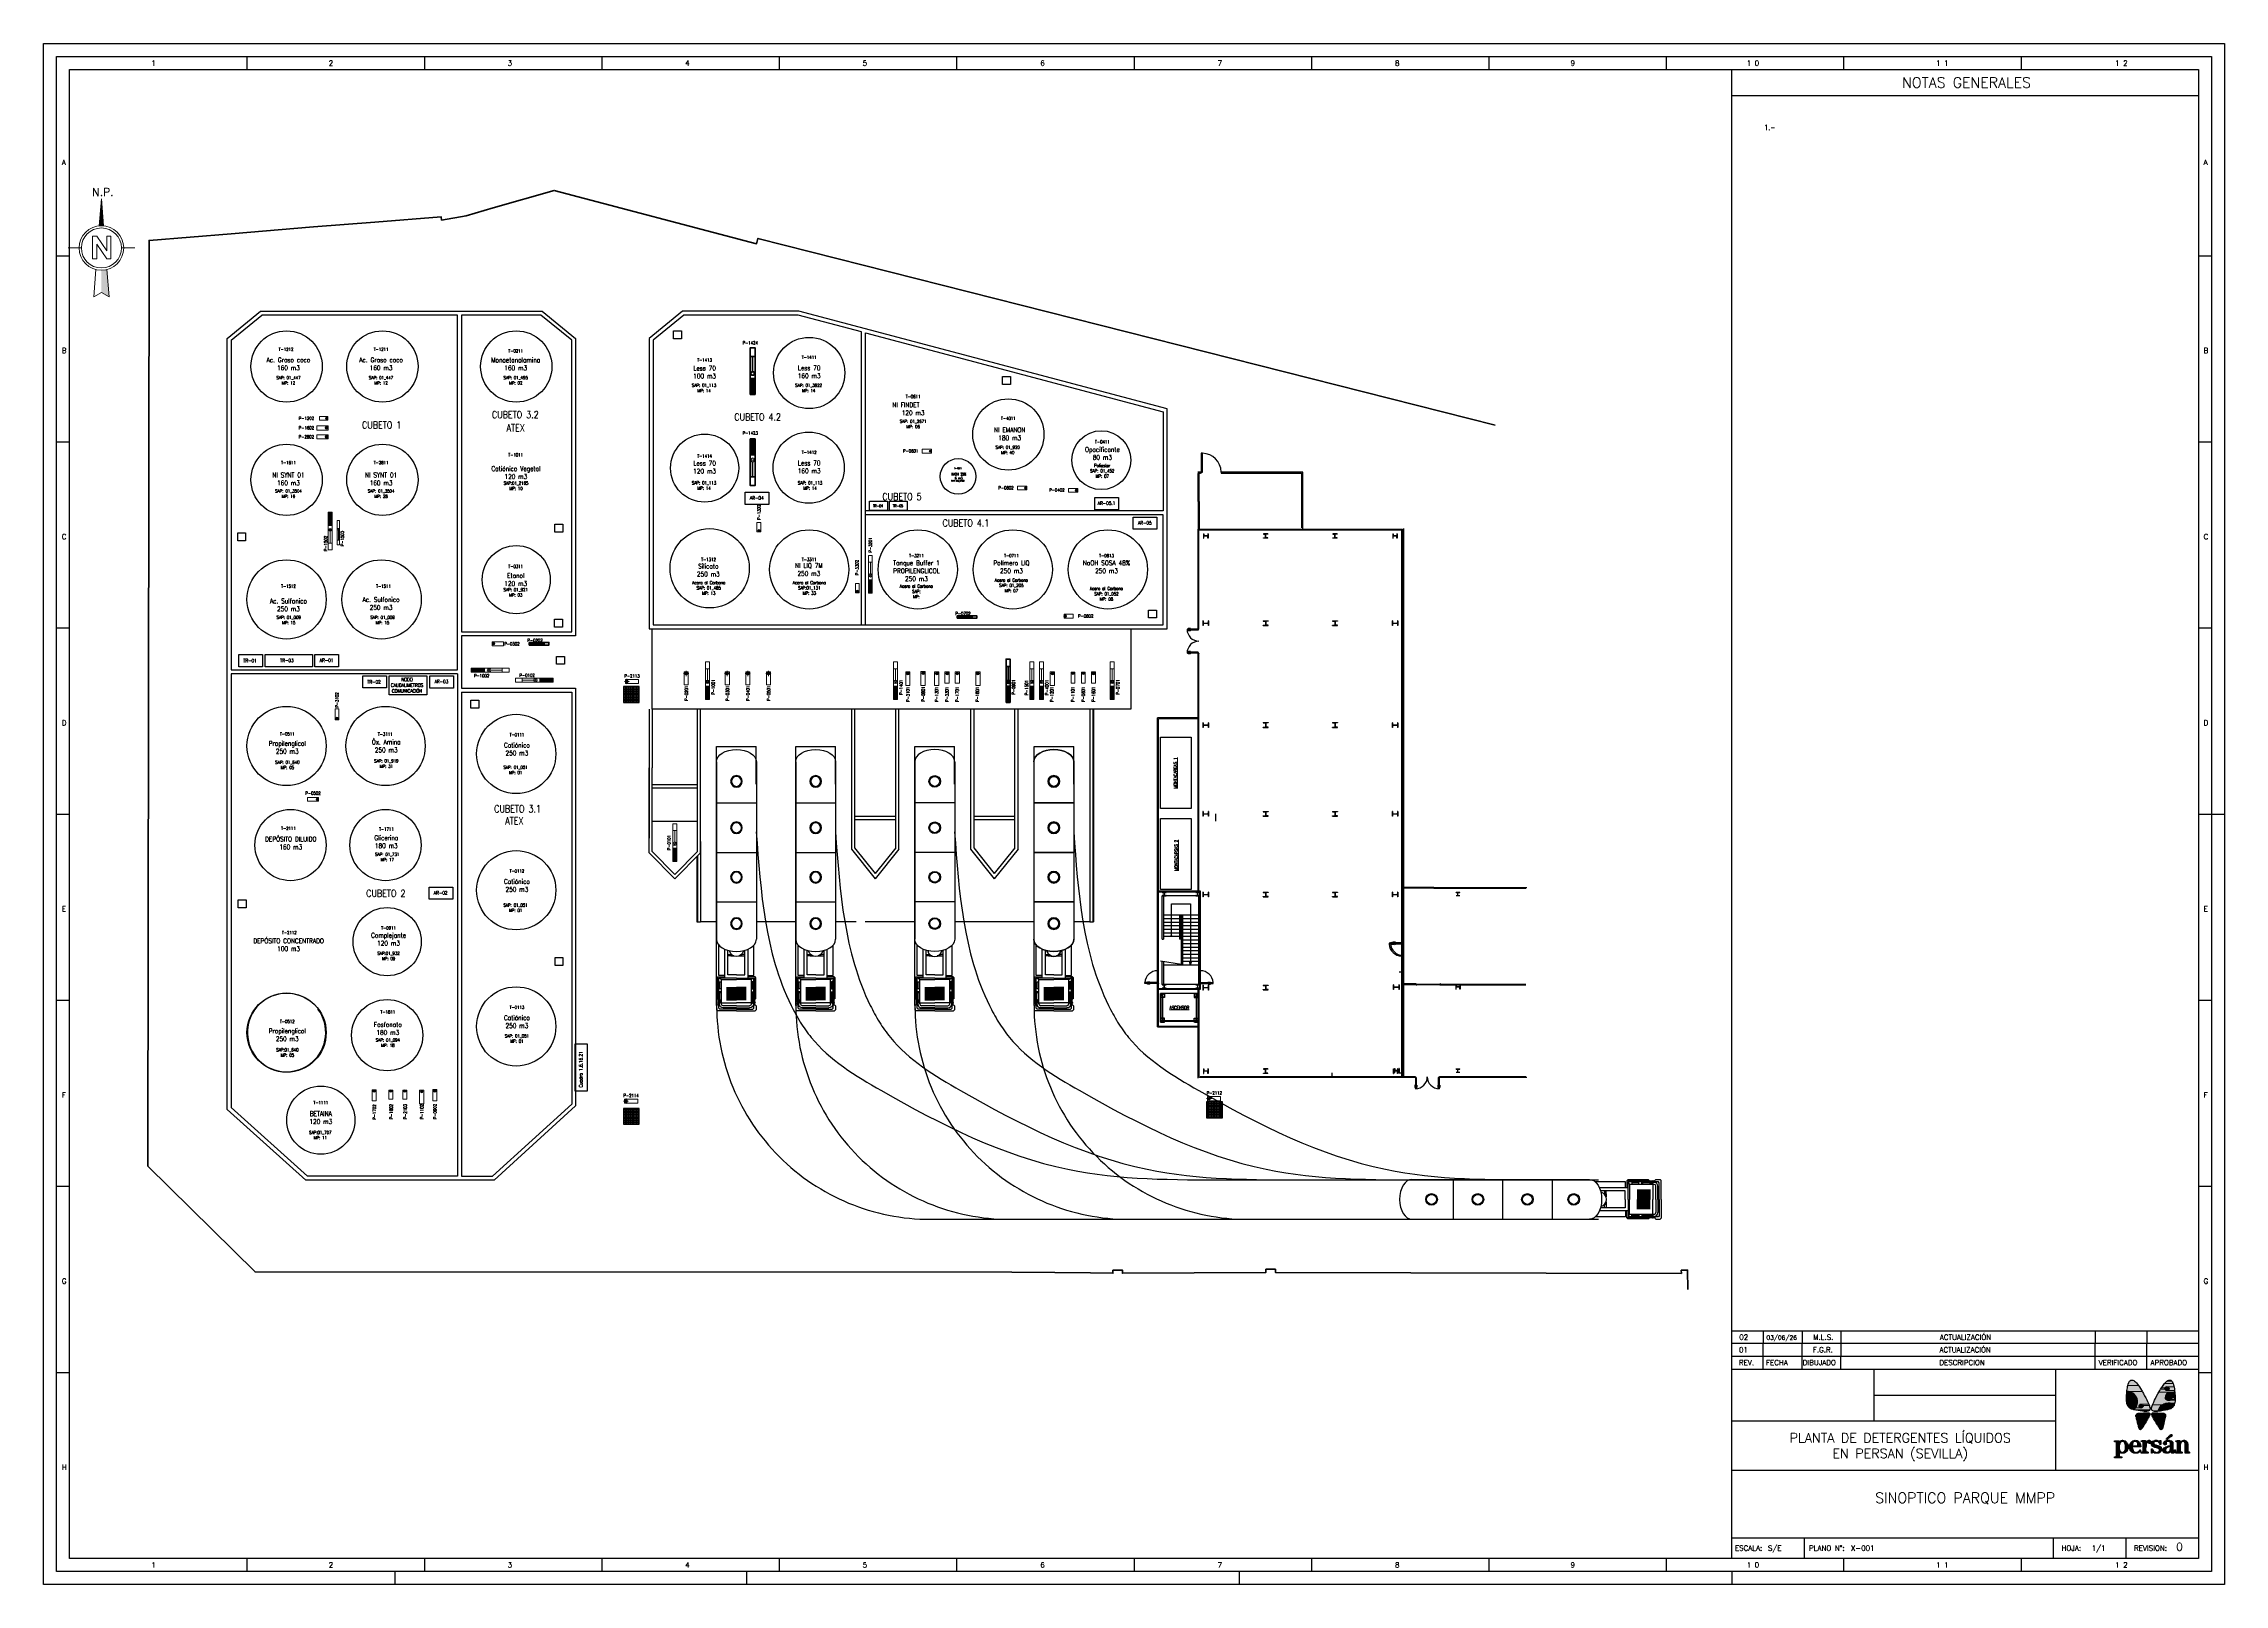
# Model space of a CAD drawing. Header units: millimetres. Extents: x 193743 to 194604, y 95927 to 96224.
# Drawn here: x 193743 to 194163, y 95927 to 96223.7 of the extents above; entities that cross this region are included whole.
import ezdxf
from ezdxf.enums import TextEntityAlignment as Align

# ---------------------------------------------------------------- set-up
doc = ezdxf.new("R2010")
doc.units = ezdxf.units.MM
doc.linetypes.add('INPY-060812-B-0C$0$RAYITAS', pattern=[0.375, 0.25, -0.125])
doc.linetypes.add('TRAZO_Y_PUNTO', pattern=[25.4, 12.7, -6.35, 0, -6.35])
for name, color, linetype in [('07-BLANCO', 7, 'Continuous'), ('alcantarillas', 4, 'Continuous'), ('BASE-BORDILLO EVAPORADOR', 7, 'Continuous'), ('BASE-CAMIONES', 252, 'Continuous'), ('BASE-CUBETOS', 7, 'Continuous'), ('BASE-EDIFICIO PROCESO', 252, 'Continuous'), ('BASE-EDIFICIO PROCESO ESCALERAS', 252, 'Continuous'), ('BASE-EDIFICIO PROCESO REACTORES TEXTO', 7, 'Continuous'), ('BASE-EDIFICO PROCESO PILARES', 252, 'Continuous'), ('BASE-ESTACIONES DE SERVICIO', 7, 'Continuous'), ('BASE-ISLETAS', 7, 'Continuous'), ('BASE-SALA ELECTRICA', 252, 'Continuous'), ('BASE-TANQUES', 7, 'Continuous'), ('BASE-TANQUES TEXTO DETALLES', 7, 'Continuous'), ('BASE-TANQUES TEXTO DETALLES-2', 7, 'Continuous'), ('BASE-TRAY_CAMIONES', 252, 'Continuous'), ('BASE-VALLADO', 7, 'Continuous'), ('CAJETIN', 7, 'Continuous'), ('FORMATO', 7, 'Continuous'), ('TANQ-TANQUE', 3, 'Continuous'), ('TEX', 7, 'Continuous')]:
    doc.layers.add(name, color=color, linetype=linetype)
for name, color, linetype, lineweight in [('BASE-BOMBAS', 7, 'Continuous', 0), ('BASE-BOMBAS TEXTO', 7, 'Continuous', 0), ('BASE-NORTE', 7, 'Continuous', 0), ('BASE-TANQUES TEXTO', 7, 'Continuous', 0)]:
    doc.layers.add(name, color=color, linetype=linetype, lineweight=lineweight)
doc.styles.add('INPY-060812-B-0C$0$ROMANS', font='ROMANS.shx', dxfattribs={"height": 0.2})
doc.styles.add('PY', font='ROMANS.shx')
doc.styles.add('PY1', font='ROMANS.shx', dxfattribs={"width": 0.8})
doc.styles.add('PY3', font='ROMANS.shx', dxfattribs={"width": 0.6})

# ---------------------------------------------------------------- blocks, each defined once
blk = doc.blocks.new('INPY-060812-B-0C$0$CAMION-16.5')
at = {"layer": 'BASE-CAMIONES'}
for p, q in [((-1188, 0), (-1250, -62)), ((0, 0), (-1188, 0)), ((0, 0), (1188, 0)), ((1188, 0), (1250, -62)), ((-1250, -331), (-1250, -62)), ((-1250, -331), (-1188, -393)), ((-1234, -794), (-1173, -732)), ((-1234, -794), (-1234, -2099)), ((-1107, -393), (-1188, -393)), ((-1113, -626), (-1174, -515)), ((-1173, -732), (-1173, -2161)), ((-1109, -732), (-1173, -732)), ((-1158, -446), (-1158, -481)), ((-1144, -446), (-1158, -446)), ((-1158, -543), (-1158, -693)), ((-1158, -693), (-1107, -693)), ((-1152, -509), (-1145, -447)), ((-1152, -509), (-1142, -531)), ((-1145, -447), (-1090, -391)), ((-1138, -489), (-1142, -506)), ((-1142, -506), (-1135, -525)), ((-1135, -525), (-1142, -532)), ((-1090, -398), (-1139, -453)), ((-1139, -453), (-1139, -489)), ((-1107, -446), (-1132, -446)), ((-1114, -485), (-1043, -615)), ((-1045, -107), (-1107, -169)), ((-1107, -169), (-1107, -408)), ((-1107, -417), (-1107, -498)), ((-1107, -642), (-1107, -2072)), ((-946, -1206), (-1107, -1206)), ((-1089, -391), (-1089, -398)), ((-1081, -626), (-1052, -686)), ((-1080, -626), (-1074, -620)), ((-1074, -619), (-1048, -677)), ((-1073, -438), (-976, -634)), ((-1065, -514), (-1051, -506)), ((-1065, -514), (-1065, -576)), ((-1065, -660), (-1065, -1156)), ((-1049, -1172), (-1065, -1156)), ((-1052, -686), (-968, -750)), ((-1035, -514), (-1051, -506)), ((-1049, -1172), (-991, -1172)), ((-1048, -677), (-966, -735)), ((0, -107), (-1045, -107)), ((-976, -1156), (-991, -1172)), ((-970, -535), (-976, -634)), ((-976, -728), (-976, -629)), ((-976, -1156), (-976, -744)), ((-965, -735), (-967, -751)), ((-946, -438), (-946, -1983)), ((-946, -518), (0, -518)), ((0, -194), (-830, -194)), ((0, -322), (-830, -322)), ((-777, -141), (-520, -141)), ((-777, -194), (-777, -141)), ((-752, -141), (-741, -131)), ((-741, -131), (-548, -131)), ((-624, -708), (0, -708)), ((-624, -785), (0, -785)), ((-624, -863), (0, -863)), ((-624, -940), (0, -940)), ((-624, -1018), (0, -1018)), ((-624, -1095), (0, -1095)), ((-624, -1173), (0, -1173)), ((-624, -1250), (0, -1250)), ((-624, -1328), (0, -1328)), ((-548, -131), (-538, -141)), ((-520, -141), (-520, -194)), ((0, -107), (1045, -107)), ((0, -194), (830, -194)), ((0, -322), (830, -322)), ((946, -518), (0, -518)), ((624, -708), (0, -708)), ((624, -785), (0, -785)), ((624, -863), (0, -863)), ((624, -940), (0, -940)), ((624, -1018), (0, -1018)), ((624, -1095), (0, -1095)), ((624, -1173), (0, -1173)), ((624, -1250), (0, -1250)), ((624, -1328), (0, -1328)), ((520, -141), (520, -194)), ((777, -141), (520, -141)), ((548, -131), (538, -141)), ((741, -131), (548, -131)), ((752, -141), (741, -131)), ((777, -194), (777, -141)), ((946, -438), (946, -1983)), ((946, -1206), (1107, -1206)), ((965, -735), (967, -751)), ((1048, -677), (966, -735)), ((1052, -686), (968, -750)), ((970, -535), (976, -634)), ((1073, -438), (976, -634)), ((976, -728), (976, -629)), ((976, -1156), (976, -744)), ((976, -1156), (991, -1172)), ((1049, -1172), (991, -1172)), ((1035, -514), (1051, -506)), ((1114, -485), (1043, -615)), ((1045, -107), (1107, -169)), ((1074, -619), (1048, -677)), ((1049, -1172), (1065, -1156)), ((1065, -514), (1051, -506)), ((1081, -626), (1052, -686)), ((1065, -514), (1065, -576)), ((1065, -660), (1065, -1156)), ((1080, -626), (1074, -620)), ((1089, -391), (1089, -398)), ((1145, -447), (1090, -391)), ((1090, -398), (1139, -453)), ((1107, -169), (1107, -408)), ((1107, -393), (1188, -393)), ((1107, -417), (1107, -498)), ((1107, -446), (1132, -446)), ((1107, -642), (1107, -2072)), ((1158, -693), (1107, -693)), ((1109, -732), (1173, -732)), ((1113, -626), (1174, -515)), ((1142, -506), (1135, -525)), ((1135, -525), (1142, -532)), ((1138, -489), (1142, -506)), ((1139, -453), (1139, -489)), ((1152, -509), (1142, -531)), ((1144, -446), (1158, -446)), ((1152, -509), (1145, -447)), ((1158, -446), (1158, -481)), ((1158, -543), (1158, -693)), ((1234, -794), (1173, -732)), ((1173, -732), (1173, -2161)), ((1250, -331), (1188, -393)), ((1234, -794), (1234, -2099)), ((1250, -331), (1250, -62)), ((-1234, -2099), (-1173, -2161)), ((-1173, -2161), (-1109, -2161)), ((-1109, -2161), (-734, -2161)), ((0, -2072), (-1107, -2072)), ((-732, -2233), (-1107, -2233)), ((-1107, -2233), (-1107, -4152)), ((-1045, -1392), (-1060, -1407)), ((-1060, -1407), (-1060, -1825)), ((-1060, -1825), (-1045, -1841)), ((-991, -1392), (-1045, -1392)), ((-1045, -1841), (-991, -1841)), ((-976, -1407), (-991, -1392)), ((-991, -1841), (-976, -1825)), ((-976, -1825), (-976, -1407)), ((-946, -1983), (0, -1983)), ((-732, -2072), (-732, -3893)), ((-624, -1405), (0, -1405)), ((-624, -1482), (0, -1482)), ((0, -2268), (-535, -2268)), ((-535, -2268), (-535, -3823)), ((624, -1405), (0, -1405)), ((624, -1482), (0, -1482)), ((946, -1983), (0, -1983)), ((0, -2072), (1107, -2072)), ((0, -2268), (535, -2268)), ((535, -2268), (535, -3823)), ((732, -2072), (732, -3893)), ((732, -2233), (1107, -2233)), ((1109, -2161), (734, -2161)), ((976, -1407), (991, -1392)), ((976, -1825), (976, -1407)), ((991, -1841), (976, -1825)), ((991, -1392), (1045, -1392)), ((1045, -1841), (991, -1841)), ((1045, -1392), (1060, -1407)), ((1060, -1825), (1045, -1841)), ((1060, -1407), (1060, -1825)), ((1107, -2233), (1107, -4152)), ((1173, -2161), (1109, -2161)), ((1234, -2099), (1173, -2161)), ((-164, -3469), (-535, -3469)), ((-535, -3559), (-304, -3559)), ((-356, -3469), (-164, -3469)), ((-304, -3559), (-338, -3559)), ((164, -3469), (535, -3469)), ((356, -3469), (164, -3469)), ((304, -3559), (338, -3559)), ((535, -3559), (304, -3559)), ((1260, -15731), (1260, -4519)), ((-1260, -6875), (1260, -6875)), ((-1260, -10000), (1260, -10000)), ((-1260, -13125), (1260, -13125))]:
    blk.add_line(p, q, dxfattribs=at)
at = {"layer": 'BASE-CAMIONES', "flags": 128}
blk.add_lwpolyline([(-1260, -15731), (-1260, -4519)], dxfattribs=at)
at = {"layer": 'BASE-CAMIONES'}
for centre, radius in [((0, -5512), 366), ((0, -5512), 315), ((0, -8438), 366), ((0, -8438), 315), ((0, -11562), 366), ((0, -11562), 315), ((0, -14487), 366), ((0, -14487), 315)]:
    blk.add_circle(centre, radius, dxfattribs=at)
for centre, radius, start, end in [((-1139, -511), 35.7, 105.99755, 186.18292), ((-1139, -511), 35.7, 46.14245, 89.93494), ((-1078, -622), 35.3, 184.96125, 291.57444), ((-830, -438), 243, 90, 180), ((-1078, -622), 35.3, 301.6041, 46.25497), ((-854, -535), 116, 142.79735, 180), ((-830, -438), 116, 90, 180), ((830, -438), 243, 0, 90), ((830, -438), 116, 0, 90), ((854, -535), 116, 0, 37.20265), ((1078, -622), 35.3, 133.74503, 238.3959), ((1078, -622), 35.3, 248.42556, 355.03875), ((1139, -511), 35.7, 90.06506, 133.85755), ((1139, -511), 35.7, 353.81708, 74.00245), ((-1175, -1760), 320, 282.30499, 315.77129), ((1175, -1760), 320, 224.22871, 257.69501), ((17, -3906), 473, 92.09427, 166.91528), ((-17, -3906), 473, 13.08472, 87.90573)]:
    blk.add_arc(centre, radius, start, end, dxfattribs=at)
at = {"layer": 'BASE-CAMIONES', "extrusion": (0, 0, -1)}
blk.add_ellipse((0, -4519), major_axis=(1260, 0), ratio=0.6106932, start_param=3.1415927, end_param=6.2831853, dxfattribs=at)
at = {"layer": 'BASE-CAMIONES'}
blk.add_ellipse((0, -15731), major_axis=(1260, 0), ratio=0.6106932, start_param=3.1415927, end_param=6.2831853, dxfattribs=at)
blk = doc.blocks.new('INPY-060812-B-0C$0$NORTE')
at = {"layer": 'BASE-NORTE'}
for points in [[(2, 3095), (-130, 1401, -0.0236127), (2, 1408)], [(0, 3091), (133, 1397, 0.0236127), (0, 1404)], [(349, -1362, -0.0627543), (0, -1406), (0, -2814), (484, -3094)]]:
    blk.add_hatch(color=1, dxfattribs=at).paths.add_polyline_path(points)
for p, q in [((0, 3094), (-133, 1400)), ((0, 3094), (133, 1400)), ((0, 3094), (133, 1400)), ((-349, -1362), (-484, -3094)), ((349, -1362), (484, -3094)), ((-484, -3094), (0, -2814)), ((484, -3094), (0, -2814))]:
    blk.add_line(p, q, dxfattribs=at)
at = {"layer": 'BASE-NORTE', "color": 1}
for p, q in [((-2109, 0), (-1263, 0)), ((1263, 0), (2109, 0))]:
    blk.add_line(p, q, dxfattribs=at)
at = {"layer": 'BASE-NORTE', "flags": 128}
blk.add_lwpolyline([(597, -686), (341, -686), (-299, 246), (-299, -686), (-555, -686), (-555, 748), (-299, 748), (341, -184), (341, 748), (597, 748)], close=True, dxfattribs=at)
at = {"layer": 'BASE-NORTE'}
blk.add_circle((0, 0), 1406, dxfattribs=at)
at = {"layer": 'BASE-NORTE', "color": 1}
blk.add_circle((0, 0), 1263, dxfattribs=at)
at = {"layer": 'BASE-NORTE', "color": 6, "style": 'INPY-060812-B-0C$0$ROMANS'}
blk.add_text('N.P.', height=500, dxfattribs=at).set_placement((93, 3528), align=Align.MIDDLE_CENTER)
blk = doc.blocks.new('4.16')
at = {"layer": 'BASE-BOMBAS'}
blk.add_lwpolyline([(-80, 120), (450, 120), (450, -120), (-80, -120)], close=True, dxfattribs=at)
for radius in [75, 44, 24.1]:
    blk.add_circle((0, 0), radius, dxfattribs=at)
blk = doc.blocks.new('C13B')
at = {"layer": 'BASE-BOMBAS', "color": 252, "lineweight": 0}
for p, q in [((-80, 84), (-80, 584)), ((-80, 584), (80, 584)), ((80, 84), (80, 584))]:
    blk.add_line(p, q, dxfattribs=at)
at = {"layer": 'BASE-BOMBAS', "lineweight": 0}
for p, q in [((-24.13, -650), (24.13, -650)), ((0, -24.13), (0, -650))]:
    blk.add_line(p, q, dxfattribs=at)
at = {"layer": 'BASE-BOMBAS', "lineweight": 0, "extrusion": (0, 0, -1), "flags": 128}
blk.add_lwpolyline([(-80, -650), (-80, 84), (80, 84), (80, -650)], dxfattribs=at)
at = {"layer": 'BASE-BOMBAS', "color": 252, "lineweight": 0, "extrusion": (0, 0, -1), "flags": 128}
blk.add_lwpolyline([(24.13, -650), (80, -650), (80, -950), (-80, -950), (-80, -650), (-24.13, -650)], dxfattribs=at)
at = {"layer": 'BASE-BOMBAS', "lineweight": 0}
blk.add_circle((0, 0), 24.13, dxfattribs=at)
blk = doc.blocks.new('P-1502A')
at = {"layer": 'BASE-BOMBAS', "color": 252, "lineweight": 0}
for p, q in [((-125, 280), (-125, 1122)), ((-125, 1122), (125, 1122)), ((-125, 1100), (125, 1100)), ((-125, 1080), (125, 1080)), ((-125, 1060), (125, 1060)), ((-125, 1040), (125, 1040)), ((-125, 1020), (125, 1020)), ((-125, 1000), (125, 1000)), ((-125, 980), (125, 980)), ((-125, 960), (125, 960)), ((-125, 940), (125, 940)), ((-125, 920), (125, 920)), ((-125, 900), (125, 900)), ((-125, 880), (125, 880)), ((-125, 860), (125, 860)), ((-125, 840), (125, 840)), ((-125, 820), (125, 820)), ((-125, 800), (125, 800)), ((-125, 780), (125, 780)), ((-125, 760), (125, 760)), ((-125, 740), (125, 740)), ((-125, 720), (125, 720)), ((-125, 700), (125, 700)), ((-125, 680), (125, 680)), ((-125, 660), (125, 660)), ((-125, 640), (125, 640)), ((-125, 620), (125, 620)), ((-125, 600), (125, 600)), ((-125, 580), (125, 580)), ((-125, 560), (125, 560)), ((-125, 540), (125, 540)), ((-125, 520), (125, 520)), ((-125, 500), (125, 500)), ((-125, 480), (125, 480)), ((-125, 460), (125, 460)), ((-125, 440), (125, 440)), ((-125, 420), (125, 420)), ((-125, 400), (125, 400)), ((-125, 380), (125, 380)), ((-125, 360), (125, 360)), ((-125, 340), (125, 340)), ((-125, 320), (125, 320)), ((-125, 300), (125, 300)), ((125, 280), (125, 1122))]:
    blk.add_line(p, q, dxfattribs=at)
at = {"layer": 'BASE-BOMBAS', "lineweight": 0}
for p, q in [((-88.9, -830), (88.9, -830)), ((0, -88.9), (0, -830))]:
    blk.add_line(p, q, dxfattribs=at)
at = {"layer": 'BASE-BOMBAS', "lineweight": 0, "extrusion": (0, 0, -1), "flags": 128}
blk.add_lwpolyline([(-125, -830), (-125, 280), (125, 280), (125, -830)], dxfattribs=at)
at = {"layer": 'BASE-BOMBAS', "color": 252, "lineweight": 0, "extrusion": (0, 0, -1), "flags": 128}
blk.add_lwpolyline([(88.9, -830), (125, -830), (125, -1260), (-125, -1260), (-125, -830), (-88.9, -830)], dxfattribs=at)
at = {"layer": 'BASE-BOMBAS', "lineweight": 0}
for radius in [88.9, 36.5]:
    blk.add_circle((0, 0), radius, dxfattribs=at)
blk = doc.blocks.new('P-0702')
at = {"layer": 'BASE-BOMBAS', "color": 252, "lineweight": 100}
for p, q in [((-157, 82.5), (-529, 82.5)), ((-529, -82.5), (-529, 82.5)), ((-517, 82.5), (-517, -82.5)), ((-497, 82.5), (-497, -82.5)), ((-477, 82.5), (-477, -82.5)), ((-457, 82.5), (-457, -82.5)), ((-437, 82.5), (-437, -82.5)), ((-417, 82.5), (-417, -82.5)), ((-397, 82.5), (-397, -82.5)), ((-377, 82.5), (-377, -82.5)), ((-357, 82.5), (-357, -82.5)), ((-337, 82.5), (-337, -82.5)), ((-317, 82.5), (-317, -82.5)), ((-297, 82.5), (-297, -82.5)), ((-277, 82.5), (-277, -82.5)), ((-257, 82.5), (-257, -82.5)), ((-237, 82.5), (-237, -82.5)), ((-217, 82.5), (-217, -82.5)), ((-197, 82.5), (-197, -82.5)), ((-177, 82.5), (-177, -82.5)), ((-157, -82.5), (-529, -82.5))]:
    blk.add_line(p, q, dxfattribs=at)
at = {"layer": 'BASE-BOMBAS', "lineweight": 100}
for p, q in [((82.5, 0), (409, 0)), ((409, -21.08), (409, 21.08))]:
    blk.add_line(p, q, dxfattribs=at)
at = {"layer": 'BASE-BOMBAS', "lineweight": 100, "extrusion": (0, 0, -1), "flags": 128}
blk.add_lwpolyline([(-409, 82.5), (157, 82.5), (157, -82.5), (-409, -82.5)], dxfattribs=at)
at = {"layer": 'BASE-BOMBAS', "color": 252, "lineweight": 100, "extrusion": (0, 0, -1), "flags": 128}
blk.add_lwpolyline([(-409, -21.08), (-409, -82.5), (-709, -82.5), (-709, 82.5), (-409, 82.5), (-409, 21.08)], dxfattribs=at)
at = {"layer": 'BASE-BOMBAS'}
for radius in [82.5, 30.15]:
    blk.add_circle((0, 0), radius, dxfattribs=at)
blk = doc.blocks.new('P-0101')
at = {"layer": 'BASE-BOMBAS'}
for p, q in [((114.3, 830), (-114.3, 830)), ((0, 114.3), (0, 830))]:
    blk.add_line(p, q, dxfattribs=at)
at = {"layer": 'BASE-BOMBAS', "color": 252}
for p, q in [((-125, -1122), (-125, -280)), ((-125, -300), (125, -300)), ((-125, -320), (125, -320)), ((-125, -340), (125, -340)), ((-125, -360), (125, -360)), ((-125, -380), (125, -380)), ((-125, -400), (125, -400)), ((-125, -420), (125, -420)), ((-125, -440), (125, -440)), ((-125, -460), (125, -460)), ((-125, -480), (125, -480)), ((-125, -500), (125, -500)), ((-125, -520), (125, -520)), ((-125, -540), (125, -540)), ((-125, -560), (125, -560)), ((-125, -580), (125, -580)), ((-125, -600), (125, -600)), ((-125, -620), (125, -620)), ((-125, -640), (125, -640)), ((-125, -660), (125, -660)), ((-125, -680), (125, -680)), ((-125, -700), (125, -700)), ((-125, -720), (125, -720)), ((-125, -740), (125, -740)), ((-125, -760), (125, -760)), ((-125, -780), (125, -780)), ((-125, -800), (125, -800)), ((-125, -820), (125, -820)), ((-125, -840), (125, -840)), ((-125, -860), (125, -860)), ((-125, -880), (125, -880)), ((-125, -900), (125, -900)), ((-125, -920), (125, -920)), ((-125, -940), (125, -940)), ((-125, -960), (125, -960)), ((-125, -980), (125, -980)), ((-125, -1000), (125, -1000)), ((-125, -1020), (125, -1020)), ((-125, -1040), (125, -1040)), ((-125, -1060), (125, -1060)), ((-125, -1080), (125, -1080)), ((-125, -1100), (125, -1100)), ((-125, -1120), (125, -1120)), ((125, -1122), (-125, -1122)), ((125, -280), (125, -1122))]:
    blk.add_line(p, q, dxfattribs=at)
at = {"layer": 'BASE-BOMBAS', "color": 252, "extrusion": (0, 0, -1), "flags": 128}
blk.add_lwpolyline([(-114.3, 830), (-125, 830), (-125, 1260), (125, 1260), (125, 830), (114.3, 830)], dxfattribs=at)
at = {"layer": 'BASE-BOMBAS', "extrusion": (0, 0, -1), "flags": 128}
blk.add_lwpolyline([(125, 830), (125, -280), (-125, -280), (-125, 830)], dxfattribs=at)
at = {"layer": 'BASE-BOMBAS'}
blk.add_circle((0, 0), 114.3, dxfattribs=at)
at = {"layer": 'BASE-BOMBAS', "extrusion": (0, 0, -1)}
blk.add_circle((0, 0), 50, dxfattribs=at)
blk = doc.blocks.new('P-0901')
at = {"layer": 'BASE-BOMBAS', "lineweight": 100}
for p, q in [((114.3, 966), (-114.3, 966)), ((0, 114.3), (0, 966))]:
    blk.add_line(p, q, dxfattribs=at)
at = {"layer": 'BASE-BOMBAS', "color": 252, "lineweight": 100}
for p, q in [((-125, -1299), (-125, -280)), ((-125, -300), (125, -300)), ((-125, -320), (125, -320)), ((-125, -340), (125, -340)), ((-125, -360), (125, -360)), ((-125, -380), (125, -380)), ((-125, -400), (125, -400)), ((-125, -420), (125, -420)), ((-125, -440), (125, -440)), ((-125, -460), (125, -460)), ((-125, -480), (125, -480)), ((-125, -500), (125, -500)), ((-125, -520), (125, -520)), ((-125, -540), (125, -540)), ((-125, -560), (125, -560)), ((-125, -580), (125, -580)), ((-125, -600), (125, -600)), ((-125, -620), (125, -620)), ((-125, -640), (125, -640)), ((-125, -660), (125, -660)), ((-125, -680), (125, -680)), ((-125, -700), (125, -700)), ((-125, -720), (125, -720)), ((-125, -740), (125, -740)), ((-125, -760), (125, -760)), ((-125, -780), (125, -780)), ((-125, -800), (125, -800)), ((-125, -820), (125, -820)), ((-125, -840), (125, -840)), ((-125, -860), (125, -860)), ((-125, -880), (125, -880)), ((-125, -900), (125, -900)), ((-125, -920), (125, -920)), ((-125, -940), (125, -940)), ((-125, -960), (125, -960)), ((-125, -980), (125, -980)), ((-125, -1000), (125, -1000)), ((-125, -1020), (125, -1020)), ((-125, -1040), (125, -1040)), ((-125, -1060), (125, -1060)), ((-125, -1080), (125, -1080)), ((-125, -1100), (125, -1100)), ((-125, -1120), (125, -1120)), ((-125, -1140), (125, -1140)), ((-125, -1160), (125, -1160)), ((-125, -1180), (125, -1180)), ((-125, -1200), (125, -1200)), ((-125, -1220), (125, -1220)), ((-125, -1240), (125, -1240)), ((-125, -1260), (125, -1260)), ((-125, -1280), (125, -1280)), ((125, -1299), (-125, -1299)), ((125, -280), (125, -1299))]:
    blk.add_line(p, q, dxfattribs=at)
at = {"layer": 'BASE-BOMBAS', "color": 252, "lineweight": 100, "extrusion": (0, 0, -1), "flags": 128}
blk.add_lwpolyline([(-114.3, 966), (-125, 966), (-125, 1441), (125, 1441), (125, 966), (114.3, 966)], dxfattribs=at)
at = {"layer": 'BASE-BOMBAS', "lineweight": 100, "extrusion": (0, 0, -1), "flags": 128}
blk.add_lwpolyline([(125, 966), (125, -280), (-125, -280), (-125, 966)], dxfattribs=at)
at = {"layer": 'BASE-BOMBAS', "lineweight": 100}
blk.add_circle((0, 0), 114.3, dxfattribs=at)
at = {"layer": 'BASE-BOMBAS', "lineweight": 100, "extrusion": (0, 0, -1)}
blk.add_circle((0, 0), 50, dxfattribs=at)
blk = doc.blocks.new('5.16')
at = {"layer": 'BASE-BOMBAS', "color": 252, "linetype": 'TRAZO_Y_PUNTO'}
for p, q in [((-166, 0), (166, 0)), ((0, -168), (0, 168))]:
    blk.add_line(p, q, dxfattribs=at)
at = {"layer": 'BASE-BOMBAS'}
blk.add_lwpolyline([(-100, 132), (725, 132), (725, -132), (-100, -132)], close=True, dxfattribs=at)
for radius in [82.5, 51, 30.1]:
    blk.add_circle((0, 0), radius, dxfattribs=at)
blk = doc.blocks.new('5.20')
at = {"layer": 'BASE-BOMBAS'}
blk.add_lwpolyline([(-100, 132.5), (770, 132.5), (770, -132.5), (-100, -132.5)], close=True, dxfattribs=at)
for radius in [82.5, 51, 30.1]:
    blk.add_circle((0, 0), radius, dxfattribs=at)
blk = doc.blocks.new('4.16-7.5')
at = {"layer": 'BASE-BOMBAS'}
blk.add_lwpolyline([(120, 80), (120, -615), (-120, -615), (-120, 80)], close=True, dxfattribs=at)
for radius in [75, 44, 24.1]:
    blk.add_circle((0, 0), radius, dxfattribs=at)
blk = doc.blocks.new('4.16-5.5')
at = {"layer": 'BASE-BOMBAS'}
blk.add_lwpolyline([(-120, -80), (-120, 512), (120, 512), (120, -80)], close=True, dxfattribs=at)
for radius in [75, 44, 24.1]:
    blk.add_circle((0, 0), radius, dxfattribs=at)
blk = doc.blocks.new('5.20-10')
at = {"layer": 'BASE-BOMBAS'}
blk.add_lwpolyline([(-132.5, 100), (132.5, 100), (132.5, -615), (-132.5, -615)], close=True, dxfattribs=at)
for radius in [82.5, 51, 30.1]:
    blk.add_circle((0, 0), radius, dxfattribs=at)
blk = doc.blocks.new('3.12')
at = {"layer": 'BASE-BOMBAS'}
blk.add_lwpolyline([(-62, 132.5), (511, 132.5), (511, -132.5), (-62, -132.5)], close=True, dxfattribs=at)
for radius in [82.5, 51, 30.1]:
    blk.add_circle((0, 0), radius, dxfattribs=at)
blk = doc.blocks.new('3.20')
at = {"layer": 'BASE-BOMBAS'}
blk.add_lwpolyline([(-80, -120), (615, -120), (615, 120), (-80, 120)], close=True, dxfattribs=at)
for radius in [70, 38, 21.2]:
    blk.add_circle((0, 0), radius, dxfattribs=at)
blk = doc.blocks.new('3.20-5.5')
at = {"layer": 'BASE-BOMBAS'}
blk.add_lwpolyline([(-80, -120), (500, -120), (500, 120), (-80, 120)], close=True, dxfattribs=at)
for radius in [70, 38, 21.2]:
    blk.add_circle((0, 0), radius, dxfattribs=at)
blk = doc.blocks.new('HEB360')
for p, q in [((90.22, -149.64), (90.52, -149.64)), ((90.22, -149.64), (90.22, -149.66)), ((90.22, -149.66), (90.33, -149.66)), ((90.22, -149.98), (90.33, -149.98)), ((90.22, -149.98), (90.22, -150)), ((90.22, -150), (90.52, -150)), ((90.36, -149.95), (90.36, -149.69)), ((90.37, -149.95), (90.37, -149.69)), ((90.4, -149.66), (90.52, -149.66)), ((90.4, -149.98), (90.52, -149.98)), ((90.52, -149.64), (90.52, -149.66)), ((90.52, -149.98), (90.52, -150))]:
    blk.add_line(p, q)
for centre, start, end in [((90.33, -149.69), 0, 90), ((90.33, -149.95), 270, 0), ((90.4, -149.69), 90, 180), ((90.4, -149.95), 180, 270)]:
    blk.add_arc(centre, 0.027, start, end)
blk = doc.blocks.new('HEB300')
for p, q in [((0, 0.3), (0.3, 0.3)), ((0, 0.3), (0, 0.281)), ((0, 0.281), (0.1175, 0.281)), ((0, 0.019), (0.1175, 0.019)), ((0, 0), (0, 0.019)), ((0, 0), (0.3, 0)), ((0.1445, 0.254), (0.1445, 0.046)), ((0.1555, 0.254), (0.1555, 0.046)), ((0.3, 0.281), (0.1825, 0.281)), ((0.3, 0.019), (0.1825, 0.019)), ((0.3, 0.3), (0.3, 0.281)), ((0.3, 0), (0.3, 0.019))]:
    blk.add_line(p, q)
for centre, start, end in [((0.1175, 0.254), 0, 90), ((0.1175, 0.046), 270, 0), ((0.1825, 0.254), 90, 180), ((0.1825, 0.046), 180, 270)]:
    blk.add_arc(centre, 0.027, start, end)
blk = doc.blocks.new('HEB280')
for p, q in [((0, 0.28), (0.28, 0.28)), ((0, 0.28), (0, 0.26)), ((0, 0.26), (0.11, 0.26)), ((0, 0), (0, 0.02)), ((0, 0.02), (0.11, 0.02)), ((0, 0), (0.28, 0)), ((0.13, 0.24), (0.13, 0.04)), ((0.15, 0.24), (0.15, 0.04)), ((0.28, 0.26), (0.17, 0.26)), ((0.28, 0.02), (0.17, 0.02)), ((0.28, 0.28), (0.28, 0.26)), ((0.28, 0), (0.28, 0.02))]:
    blk.add_line(p, q)
for centre, start, end in [((0.11, 0.24), 0.4189, 89.5811), ((0.11, 0.04), 270.4189, 359.5811), ((0.17, 0.24), 90.4189, 179.5811), ((0.17, 0.04), 180.4189, 269.5811)]:
    blk.add_arc(centre, 0.0242, start, end)
blk = doc.blocks.new('HEB120')
blk.add_lwpolyline([(-60, -60), (-60, -49), (-15.25, -49, 0.414213562), (-3.25, -37), (-3.25, 37, 0.414213562), (-15.25, 49), (-60, 49), (-60, 60), (60, 60), (60, 49), (15.25, 49, 0.414213562), (3.25, 37), (3.25, -37, 0.414213562), (15.25, -49), (60, -49), (60, -60)], format="xyb", close=True)
blk = doc.blocks.new('ESTACION DE SERVICIO')
h = blk.add_hatch()
h.set_pattern_fill('_USER', color=252, scale=50, style=0, double=1, pattern_type=0)
h.set_pattern_definition([(0, (5490.053, -5950.287), (0, 50), []), (90, (5490.053, -5950.287), (-50, 3e-15), [])])
h.paths.add_polyline_path([(-500, -500), (0, -500), (0, 0), (-500, 0)])
blk.add_lwpolyline([(-500, -500), (0, -500), (0, 0), (-500, 0)], close=True)
at = {"style": 'PY3', "width": 0.6}
blk.add_attdef('ESTACION_DE_SERVICIO', text='', height=200, dxfattribs=at).set_placement((-240, -659), align=Align.MIDDLE_CENTER)
blk = doc.blocks.new('HEB220')
for p, q in [((0, -0.11), (0, 0.11)), ((0.02, 0.11), (0, 0.11)), ((0.02, 0.02), (0.02, 0.11)), ((0.19, 0), (0.03, 0)), ((0.21, 0.02), (0.21, 0.11)), ((0.22, 0.11), (0.21, 0.11)), ((0.22, -0.11), (0.22, 0.11)), ((0.02, -0.11), (0, -0.11)), ((0.02, -0.11), (0.02, -0.02)), ((0.19, 0), (0.03, 0)), ((0.21, -0.11), (0.21, -0.02)), ((0.22, -0.11), (0.21, -0.11))]:
    blk.add_line(p, q)
for centre, start, end in [((0.03, 0.02), 180, 270), ((0.19, 0.02), 270, 0), ((0.03, -0.02), 90, 180), ((0.19, -0.02), 0, 90)]:
    blk.add_arc(centre, 0.018, start, end)
blk = doc.blocks.new('C17B')
at = {"layer": 'BASE-BOMBAS', "lineweight": 100}
for p, q in [((160, 1079), (-160, 1079)), ((0, 127), (0, 1079))]:
    blk.add_line(p, q, dxfattribs=at)
at = {"layer": 'BASE-BOMBAS', "color": 252, "lineweight": 100}
for p, q in [((-160, -1336), (-160, -315)), ((-160, -345), (160, -345)), ((-160, -375), (160, -375)), ((-160, -405), (160, -405)), ((-160, -435), (160, -435)), ((-160, -465), (160, -465)), ((-160, -495), (160, -495)), ((-160, -525), (160, -525)), ((-160, -555), (160, -555)), ((-160, -585), (160, -585)), ((-160, -615), (160, -615)), ((-160, -645), (160, -645)), ((-160, -675), (160, -675)), ((-160, -705), (160, -705)), ((-160, -735), (160, -735)), ((-160, -765), (160, -765)), ((-160, -795), (160, -795)), ((-160, -825), (160, -825)), ((-160, -855), (160, -855)), ((-160, -885), (160, -885)), ((-160, -915), (160, -915)), ((-160, -945), (160, -945)), ((-160, -975), (160, -975)), ((-160, -1005), (160, -1005)), ((-160, -1035), (160, -1035)), ((-160, -1065), (160, -1065)), ((-160, -1095), (160, -1095)), ((-160, -1125), (160, -1125)), ((-160, -1155), (160, -1155)), ((-160, -1185), (160, -1185)), ((-160, -1215), (160, -1215)), ((-160, -1245), (160, -1245)), ((-160, -1275), (160, -1275)), ((-160, -1305), (160, -1305)), ((-160, -1335), (160, -1335)), ((160, -1336), (-160, -1336)), ((160, -315), (160, -1336))]:
    blk.add_line(p, q, dxfattribs=at)
at = {"layer": 'BASE-BOMBAS', "color": 252, "lineweight": 100, "extrusion": (0, 0, -1), "flags": 128}
blk.add_lwpolyline([(-127, 1079), (-160, 1079), (-160, 1609), (160, 1609), (160, 1079), (127, 1079)], dxfattribs=at)
at = {"layer": 'BASE-BOMBAS', "lineweight": 100, "extrusion": (0, 0, -1), "flags": 128}
blk.add_lwpolyline([(160, 1079), (160, -315), (-160, -315), (-160, 1079)], dxfattribs=at)
at = {"layer": 'BASE-BOMBAS'}
for radius in [127, 70.7]:
    blk.add_circle((0, 0), radius, dxfattribs=at)
blk = doc.blocks.new('MARCO-A1')
at = {"layer": 'FORMATO', "color": 5}
for p, q in [((78.42, 589), (78.42, 584)), ((146.83, 589), (146.83, 584)), ((215.25, 589), (215.25, 584)), ((283.67, 589), (283.67, 584)), ((352.08, 589), (352.08, 584)), ((420.5, 589), (420.5, 584)), ((488.92, 589), (488.92, 584)), ((557.33, 589), (557.33, 584)), ((625.75, 589), (625.75, 584)), ((694.17, 589), (694.17, 584)), ((762.58, 589), (762.58, 584)), ((5, 512.25), (10, 512.25)), ((831, 512.25), (836, 512.25)), ((5, 440.5), (10, 440.5)), ((831, 440.5), (836, 440.5)), ((5, 368.75), (10, 368.75)), ((831, 368.75), (836, 368.75)), ((5, 297), (10, 297)), ((831, 297), (836, 297)), ((5, 225.25), (10, 225.25)), ((831, 225.25), (836, 225.25)), ((5, 153.5), (10, 153.5)), ((831, 153.5), (836, 153.5)), ((5, 81.75), (10, 81.75)), ((831, 81.75), (836, 81.75)), ((78.42, 10), (78.42, 5)), ((146.83, 10), (146.83, 5)), ((215.25, 10), (215.25, 5)), ((283.67, 10), (283.67, 5)), ((352.08, 10), (352.08, 5)), ((420.5, 10), (420.5, 5)), ((488.92, 10), (488.92, 5)), ((557.33, 10), (557.33, 5)), ((625.75, 10), (625.75, 5)), ((694.17, 10), (694.17, 5)), ((762.58, 10), (762.58, 5))]:
    blk.add_line(p, q, dxfattribs=at)
at = {"layer": 'FORMATO', "color": 1, "linetype": 'Continuous'}
for p, q in [((836, 297), (841, 297)), ((135.5, 5), (135.5, 0)), ((271, 5), (271, 0)), ((461, 5), (461, 0)), ((651, 5), (651, 0))]:
    blk.add_line(p, q, dxfattribs=at)
at = {"layer": 'FORMATO', "color": 1}
blk.add_lwpolyline([(0, 594), (841, 594), (841, 0), (0, 0)], close=True, dxfattribs=at)
at = {"layer": 'FORMATO', "color": 5}
blk.add_lwpolyline([(5, 589), (836, 589), (836, 5), (5, 5)], close=True, dxfattribs=at)
at = {"layer": 'FORMATO', "color": 8, "linetype": 'Continuous'}
blk.add_lwpolyline([(10, 584), (831, 584), (831, 10), (10, 10)], close=True, dxfattribs=at)
at = {"layer": 'FORMATO', "color": 1, "style": 'PY'}
for s, p in [('1', (41.52, 585.5)), ('2', (109.93, 585.5)), ('3', (178.99, 585.5)), ('4', (247.4, 585.5)), ('5', (315.82, 585.5)), ('6', (384.34, 585.5)), ('7', (452.75, 585.5)), ('8', (521.17, 585.5)), ('9', (588.85, 585.5)), ('1 0', (656.77, 585.5)), ('1 1', (729.83, 585.5)), ('1 2', (798.88, 585.5)), ('A', (7, 547.25)), ('A', (833, 547.25)), ('B', (7, 474.67)), ('B', (833, 474.67)), ('C', (7, 402.92)), ('C', (833, 402.92)), ('D', (7, 331.17)), ('D', (833, 331.17)), ('E', (7, 259.42)), ('E', (833, 259.42)), ('F', (7, 187.67)), ('F', (833, 187.67)), ('G', (7, 115.92)), ('G', (833, 115.92)), ('H', (7, 44.17)), ('H', (833, 44.17)), ('1', (41.52, 6.5)), ('2', (109.93, 6.5)), ('3', (178.99, 6.5)), ('4', (247.4, 6.5)), ('5', (315.82, 6.5)), ('6', (384.34, 6.5)), ('7', (452.75, 6.5)), ('8', (521.17, 6.5)), ('9', (588.85, 6.5)), ('1 0', (656.77, 6.5)), ('1 1', (729.83, 6.5)), ('1 2', (798.88, 6.5))]:
    blk.add_text(s, height=2, dxfattribs=at).set_placement(p)
blk = doc.blocks.new('Simbolo persan')
at = {"layer": 'CAJETIN', "true_color": 0x0080ad, "transparency": 33554559}
h = blk.add_hatch(color=144, dxfattribs=at)
h.paths.add_polyline_path([(3046.77, 1411.45), (3046.51, 1411.37), (3046.26, 1411.5), (3046.17, 1411.62), (3046.17, 1411.92), (3046.26, 1412.05), (3046.34, 1412.09), (3046.39, 1412.13), (3046.47, 1412.13), (3046.56, 1412.17), (3046.6, 1412.13), (3046.72, 1412.13), (3046.85, 1412), (3046.89, 1411.92), (3046.89, 1411.88), (3046.94, 1411.88), (3046.94, 1411.67), (3046.89, 1411.62), (3046.85, 1411.54)])
h.paths.add_polyline_path([(3048.25, 1411.33), (3048.25, 1411.54), (3048.21, 1411.62), (3048.21, 1411.71), (3048.16, 1411.79), (3048.16, 1411.88), (3048.12, 1411.92), (3048.12, 1412), (3048.08, 1412.09), (3048.08, 1412.13), (3048.04, 1412.13), (3048.04, 1412.17), (3047.95, 1412.34), (3047.95, 1412.39), (3047.91, 1412.47), (3047.87, 1412.6), (3047.74, 1412.85), (3047.66, 1412.98), (3047.57, 1413.19), (3047.49, 1413.36), (3047.4, 1413.49), (3047.27, 1413.78), (3047.23, 1413.78), (3047.11, 1413.99), (3047.11, 1414.04), (3047.06, 1414.16), (3046.98, 1414.25), (3046.85, 1414.5), (3046.81, 1414.54), (3046.81, 1414.63), (3046.68, 1414.8), (3046.64, 1414.84), (3046.51, 1415.05), (3046.47, 1415.14), (3046.34, 1415.31), (3046.22, 1415.56), (3046.05, 1415.77), (3045.92, 1415.98), (3045.67, 1416.24), (3045.62, 1416.32), (3045.5, 1416.45), (3045.45, 1416.45), (3045.33, 1416.58), (3045.2, 1416.66), (3045.16, 1416.7), (3045.07, 1416.75), (3044.99, 1416.75), (3044.95, 1416.79), (3044.65, 1416.79), (3044.61, 1416.75), (3044.57, 1416.75), (3044.48, 1416.7), (3044.44, 1416.66), (3044.4, 1416.58), (3044.35, 1416.58), (3044.18, 1416.32), (3044.18, 1416.24), (3044.1, 1416.03), (3044.06, 1415.98), (3043.97, 1415.56), (3043.93, 1415.48), (3043.93, 1415.31), (3043.89, 1415.14), (3043.89, 1415.05), (3043.85, 1414.84), (3043.85, 1414.8), (3043.8, 1414.63), (3043.8, 1414.59), (3044.14, 1414.59), (3044.23, 1414.54), (3044.31, 1414.54), (3044.52, 1414.5), (3044.69, 1414.42), (3044.73, 1414.42), (3044.99, 1414.25), (3045.16, 1414.16), (3045.29, 1414.04), (3045.29, 1413.99), (3045.5, 1413.78), (3045.67, 1413.49), (3045.71, 1413.36), (3045.79, 1413.19), (3045.84, 1412.98), (3045.88, 1412.85), (3045.88, 1412.34), (3045.84, 1412.17), (3045.84, 1412.09), (3045.79, 1412.05), (3045.75, 1411.92), (3045.75, 1411.84), (3045.71, 1411.84), (3045.71, 1411.75), (3045.67, 1411.71), (3045.67, 1411.67), (3045.62, 1411.62), (3045.54, 1411.5), (3045.5, 1411.41), (3045.37, 1411.28), (3045.33, 1411.2), (3045.2, 1411.07), (3045.24, 1411.07), (3045.33, 1411.03), (3045.45, 1411.03), (3045.79, 1410.95), (3046, 1410.9), (3046.39, 1410.86), (3046.85, 1410.78), (3047.06, 1410.78), (3047.23, 1410.73), (3047.7, 1410.73), (3047.78, 1410.78), (3047.91, 1410.78), (3048.08, 1410.86), (3048.21, 1410.99), (3048.21, 1411.03), (3048.25, 1411.03), (3048.25, 1411.2), (3048.29, 1411.28)], flags=0)
h = blk.add_hatch(color=144, dxfattribs=at)
h.paths.add_polyline_path([(3050.2, 1414.84), (3050.15, 1414.76), (3050.07, 1414.63), (3049.9, 1414.29), (3049.86, 1414.25), (3049.86, 1414.21), (3049.82, 1414.12), (3049.77, 1414.12), (3049.73, 1413.99), (3049.6, 1413.78), (3049.56, 1413.66), (3049.52, 1413.57), (3049.39, 1413.36), (3049.35, 1413.27), (3049.35, 1413.23), (3049.31, 1413.23), (3049.31, 1413.15), (3049.26, 1413.11), (3049.22, 1413.02), (3049.18, 1412.98), (3049.18, 1412.94), (3049.14, 1412.89), (3049.1, 1412.72), (3048.97, 1412.47), (3048.88, 1412.34), (3048.88, 1412.3), (3048.84, 1412.26), (3048.84, 1412.17), (3048.76, 1412.05), (3048.71, 1411.88), (3048.71, 1411.84), (3048.67, 1411.75), (3048.63, 1411.62), (3048.63, 1411.54), (3048.59, 1411.45), (3048.59, 1411.16), (3048.63, 1411.12), (3048.63, 1411.03), (3048.71, 1410.9), (3048.76, 1410.9), (3048.93, 1410.82), (3048.97, 1410.78), (3049.1, 1410.78), (3049.14, 1410.73), (3049.65, 1410.73), (3049.73, 1410.78), (3049.86, 1410.78), (3049.86, 1410.9), (3049.9, 1410.9), (3049.9, 1411.03), (3049.94, 1411.12), (3049.94, 1411.16), (3050.03, 1411.28), (3050.03, 1411.37), (3050.2, 1411.54), (3050.24, 1411.62), (3050.32, 1411.75), (3050.45, 1411.84), (3050.53, 1411.88), (3050.75, 1412.05), (3050.96, 1412.17), (3051.25, 1412.26), (3051.38, 1412.3), (3051.47, 1412.3), (3051.76, 1412.34), (3052.19, 1412.34), (3052.4, 1412.3), (3052.48, 1412.26), (3052.61, 1412.22), (3052.82, 1412.13), (3052.91, 1412.09), (3052.95, 1412.05), (3052.95, 1412.09), (3052.99, 1412.13), (3052.99, 1412.22), (3053.03, 1412.26), (3053.03, 1412.34), (3053.08, 1412.47), (3053.08, 1412.55), (3053.12, 1412.72), (3053.12, 1413.27), (3053.03, 1413.32), (3053.03, 1413.36), (3052.95, 1413.4), (3052.82, 1413.49), (3052.61, 1413.49), (3052.57, 1413.4), (3052.52, 1413.36), (3052.52, 1413.32), (3052.48, 1413.27), (3052.44, 1413.19), (3052.4, 1413.15), (3052.4, 1413.11), (3052.36, 1413.11), (3052.31, 1413.02), (3052.23, 1412.98), (3052.19, 1412.94), (3052.1, 1412.89), (3051.76, 1412.89), (3051.38, 1413.02), (3051.25, 1413.15), (3051.21, 1413.23), (3051.21, 1413.36), (3051.25, 1413.57), (3051.25, 1413.66), (3051.3, 1413.78), (3051.38, 1413.99), (3051.47, 1414.12), (3051.59, 1414.25), (3051.68, 1414.29), (3052.06, 1414.29), (3052.19, 1414.25), (3052.31, 1414.25), (3052.44, 1414.29), (3052.61, 1414.29), (3052.99, 1414.54), (3053.03, 1414.63), (3053.03, 1414.88), (3052.99, 1414.97), (3052.99, 1415.14), (3052.95, 1415.26), (3052.95, 1415.43), (3052.91, 1415.48), (3052.91, 1415.52), (3052.86, 1415.65), (3052.86, 1415.73), (3052.82, 1415.9), (3052.74, 1416.11), (3052.69, 1416.24), (3052.65, 1416.28), (3052.57, 1416.45), (3052.57, 1416.49), (3052.31, 1416.75), (3052.23, 1416.75), (3052.19, 1416.79), (3051.97, 1416.79), (3051.89, 1416.75), (3051.85, 1416.75), (3051.72, 1416.7), (3051.68, 1416.66), (3051.55, 1416.58), (3051.09, 1416.11), (3050.92, 1415.9), (3050.79, 1415.73), (3050.75, 1415.65), (3050.66, 1415.52), (3050.62, 1415.52), (3050.62, 1415.48), (3050.58, 1415.43), (3050.49, 1415.31), (3050.45, 1415.22), (3050.37, 1415.14), (3050.37, 1415.05), (3050.32, 1415.05), (3050.24, 1414.88)])
h.paths.add_polyline_path([(3051.42, 1414.76), (3051.34, 1414.84), (3051.25, 1414.88), (3051.21, 1414.97), (3051.21, 1415.05), (3051.17, 1415.14), (3051.21, 1415.18), (3051.21, 1415.31), (3051.3, 1415.43), (3051.42, 1415.48), (3051.59, 1415.52), (3051.68, 1415.48), (3051.72, 1415.48), (3051.8, 1415.43), (3051.85, 1415.39), (3051.93, 1415.26), (3051.97, 1415.14), (3051.93, 1414.97), (3051.89, 1414.88), (3051.85, 1414.88), (3051.8, 1414.8), (3051.72, 1414.76)], flags=0)
at = {"layer": 'CAJETIN', "true_color": 0xa3cbc0, "transparency": 33554559}
for points in [[(3051.68, 1415.48), (3051.59, 1415.52), (3051.42, 1415.48), (3051.3, 1415.43), (3051.3, 1415.39), (3051.21, 1415.31), (3051.21, 1415.18), (3051.17, 1415.14), (3051.21, 1415.05), (3051.21, 1414.97), (3051.25, 1414.88), (3051.3, 1414.88), (3051.34, 1414.84), (3051.34, 1414.8), (3051.42, 1414.76), (3051.72, 1414.76), (3051.8, 1414.8), (3051.8, 1414.84), (3051.89, 1414.88), (3051.93, 1414.97), (3051.93, 1415.05), (3051.97, 1415.14), (3051.93, 1415.18), (3051.93, 1415.31), (3051.85, 1415.39), (3051.85, 1415.43), (3051.72, 1415.48)], [(3044.14, 1414.59), (3043.8, 1414.59), (3043.8, 1414.25), (3043.76, 1414.16), (3043.76, 1412.72), (3043.8, 1412.6), (3043.8, 1412.47), (3043.85, 1412.34), (3043.85, 1412.3), (3043.89, 1412.09), (3043.93, 1411.96), (3044.1, 1411.71), (3044.14, 1411.62), (3044.35, 1411.41), (3044.4, 1411.41), (3044.52, 1411.33), (3044.57, 1411.28), (3044.73, 1411.2), (3044.82, 1411.2), (3044.95, 1411.16), (3044.99, 1411.12), (3045.12, 1411.12), (3045.16, 1411.07), (3045.2, 1411.07), (3045.2, 1411.12), (3045.24, 1411.12), (3045.24, 1411.16), (3045.29, 1411.2), (3045.33, 1411.2), (3045.41, 1411.28), (3045.41, 1411.33), (3045.5, 1411.41), (3045.58, 1411.54), (3045.67, 1411.71), (3045.71, 1411.84), (3045.75, 1411.84), (3045.84, 1412.09), (3045.88, 1412.3), (3045.88, 1412.85), (3045.79, 1413.19), (3045.71, 1413.36), (3045.67, 1413.49), (3045.58, 1413.66), (3045.5, 1413.78), (3045.41, 1413.87), (3045.29, 1414.04), (3045.16, 1414.16), (3044.99, 1414.25), (3044.95, 1414.29), (3044.52, 1414.5), (3044.31, 1414.54)], [(3046.6, 1412.13), (3046.56, 1412.17), (3046.51, 1412.13), (3046.39, 1412.13), (3046.3, 1412.09), (3046.26, 1412.05), (3046.26, 1412), (3046.22, 1411.92), (3046.17, 1411.92), (3046.17, 1411.62), (3046.26, 1411.54), (3046.26, 1411.5), (3046.43, 1411.41), (3046.47, 1411.41), (3046.51, 1411.37), (3046.56, 1411.37), (3046.64, 1411.41), (3046.68, 1411.41), (3046.77, 1411.45), (3046.85, 1411.54), (3046.89, 1411.62), (3046.94, 1411.67), (3046.94, 1411.88), (3046.89, 1411.92), (3046.85, 1412), (3046.72, 1412.13)], [(3052.19, 1412.34), (3051.59, 1412.34), (3051.47, 1412.3), (3051.34, 1412.3), (3051.25, 1412.26), (3051.13, 1412.22), (3050.96, 1412.17), (3050.92, 1412.13), (3050.75, 1412.05), (3050.53, 1411.92), (3050.53, 1411.88), (3050.37, 1411.75), (3050.32, 1411.75), (3050.24, 1411.62), (3050.2, 1411.54), (3050.15, 1411.54), (3050.07, 1411.37), (3050.03, 1411.37), (3049.98, 1411.28), (3049.94, 1411.16), (3049.94, 1411.07), (3049.9, 1411.03), (3049.9, 1410.99), (3049.86, 1410.9), (3049.86, 1410.78), (3050.07, 1410.82), (3050.28, 1410.82), (3050.32, 1410.86), (3050.7, 1410.9), (3050.79, 1410.9), (3051.3, 1410.99), (3051.51, 1411.03), (3051.85, 1411.12), (3051.97, 1411.16), (3052.27, 1411.28), (3052.4, 1411.37), (3052.44, 1411.37), (3052.65, 1411.54), (3052.74, 1411.62), (3052.78, 1411.75), (3052.82, 1411.75), (3052.91, 1411.88), (3052.91, 1411.92), (3052.95, 1412.05), (3052.91, 1412.09), (3052.74, 1412.17), (3052.48, 1412.26), (3052.4, 1412.3), (3052.27, 1412.3)], [(3053.08, 1414.54), (3053.03, 1414.59), (3052.99, 1414.54), (3052.95, 1414.54), (3052.86, 1414.46), (3052.78, 1414.42), (3052.74, 1414.38), (3052.61, 1414.29), (3052.44, 1414.29), (3052.31, 1414.25), (3052.19, 1414.25), (3052.1, 1414.29), (3051.68, 1414.29), (3051.68, 1414.25), (3051.59, 1414.25), (3051.47, 1414.12), (3051.38, 1413.99), (3051.34, 1413.87), (3051.3, 1413.82), (3051.3, 1413.78), (3051.25, 1413.66), (3051.25, 1413.57), (3051.21, 1413.49), (3051.21, 1413.23), (3051.25, 1413.19), (3051.25, 1413.15), (3051.3, 1413.15), (3051.3, 1413.11), (3051.34, 1413.11), (3051.38, 1413.02), (3051.42, 1413.02), (3051.51, 1412.98), (3051.55, 1412.98), (3051.64, 1412.94), (3051.68, 1412.94), (3051.76, 1412.89), (3052.1, 1412.89), (3052.19, 1412.94), (3052.23, 1412.98), (3052.27, 1412.98), (3052.31, 1413.02), (3052.36, 1413.11), (3052.4, 1413.11), (3052.4, 1413.15), (3052.44, 1413.15), (3052.44, 1413.23), (3052.48, 1413.27), (3052.52, 1413.36), (3052.65, 1413.49), (3052.82, 1413.49), (3052.95, 1413.4), (3053.03, 1413.32), (3053.12, 1413.27), (3053.12, 1413.99), (3053.08, 1414.12)], [(3050.11, 1410.44), (3049.82, 1410.48), (3049.82, 1410.14), (3049.86, 1410.06), (3049.86, 1409.97), (3049.9, 1409.85), (3049.9, 1409.72), (3049.94, 1409.63), (3049.94, 1409.59), (3049.98, 1409.55), (3050.03, 1409.42), (3050.03, 1409.38), (3050.07, 1409.29), (3050.15, 1409.17), (3050.2, 1409.13), (3050.28, 1409), (3050.62, 1408.66), (3050.83, 1408.53), (3050.87, 1408.49), (3050.96, 1408.49), (3050.96, 1408.53), (3051, 1408.66), (3051, 1408.79), (3051.04, 1408.83), (3051.09, 1409), (3051.09, 1409.13), (3051.13, 1409.17), (3051.13, 1409.29), (3051.17, 1409.38), (3051.17, 1409.42), (3051.21, 1409.55), (3051.21, 1409.63), (3051.25, 1409.72), (3051.25, 1410.14), (3051.21, 1410.18), (3051.21, 1410.23), (3051.13, 1410.27), (3051.04, 1410.35), (3050.92, 1410.4), (3050.66, 1410.4), (3050.49, 1410.44)]]:
    blk.add_hatch(color=9, dxfattribs=at).paths.add_polyline_path(points)
at = {"layer": 'CAJETIN', "true_color": 0x0080ad, "transparency": 33554559}
h = blk.add_hatch(color=144, dxfattribs=at)
h.paths.add_polyline_path([(3053.12, 1413.27), (3053.12, 1413.27)], flags=0)
h.paths.add_polyline_path([(3053.12, 1413.27), (3053.12, 1413.27)], flags=0)
h.paths.add_polyline_path([(3053.12, 1413.27), (3053.12, 1413.27)], flags=0)
h.paths.add_polyline_path([(3053.12, 1413.27), (3052.48, 1413.27)], flags=0)
for points in [[(3048.08, 1410.48), (3047.11, 1410.48), (3046.89, 1410.44), (3046.26, 1410.44), (3046.13, 1410.4), (3046, 1410.4), (3045.75, 1410.31), (3045.71, 1410.27), (3045.67, 1410.18), (3045.62, 1410.14), (3045.58, 1410.01), (3045.58, 1409.8), (3045.62, 1409.72), (3045.62, 1409.68), (3045.67, 1409.55), (3045.67, 1409.51), (3045.71, 1409.29), (3045.79, 1409.04), (3045.79, 1409), (3045.84, 1408.74), (3045.92, 1408.45), (3045.96, 1408.32), (3045.96, 1408.24), (3046, 1408.07), (3046.05, 1408.02), (3046.05, 1407.94), (3046.09, 1407.81), (3046.09, 1407.77), (3046.13, 1407.69), (3046.13, 1407.6), (3046.17, 1407.56), (3046.17, 1407.47), (3046.22, 1407.39), (3046.26, 1407.35), (3046.26, 1407.31), (3046.3, 1407.31), (3046.34, 1407.26), (3046.43, 1407.22), (3046.51, 1407.26), (3046.56, 1407.31), (3046.6, 1407.31), (3046.64, 1407.35), (3046.64, 1407.39), (3046.77, 1407.52), (3046.77, 1407.56), (3046.81, 1407.6), (3046.85, 1407.69), (3046.94, 1407.77), (3046.94, 1407.81), (3047.02, 1407.94), (3047.06, 1408.02), (3047.11, 1408.07), (3047.23, 1408.32), (3047.32, 1408.45), (3047.53, 1408.74), (3047.66, 1409), (3047.66, 1409.04), (3047.83, 1409.29), (3047.95, 1409.51), (3047.95, 1409.55), (3048.04, 1409.68), (3048.08, 1409.72), (3048.12, 1409.8), (3048.12, 1409.85), (3048.21, 1410.01), (3048.25, 1410.14), (3048.25, 1410.18), (3048.29, 1410.27), (3048.25, 1410.31), (3048.25, 1410.35), (3048.21, 1410.4), (3048.21, 1410.44), (3048.12, 1410.44)], [(3049.82, 1410.48), (3048.76, 1410.48), (3048.67, 1410.44), (3048.67, 1410.4), (3048.59, 1410.31), (3048.59, 1410.14), (3048.8, 1409.72), (3048.88, 1409.59), (3048.97, 1409.38), (3049.01, 1409.38), (3049.1, 1409.17), (3049.22, 1409), (3049.31, 1408.83), (3049.43, 1408.66), (3049.48, 1408.58), (3049.48, 1408.53), (3049.52, 1408.49), (3049.6, 1408.32), (3049.69, 1408.24), (3049.73, 1408.15), (3049.82, 1408.02), (3049.86, 1407.94), (3049.9, 1407.9), (3049.94, 1407.77), (3049.98, 1407.73), (3049.98, 1407.69), (3050.03, 1407.6), (3050.07, 1407.56), (3050.11, 1407.56), (3050.11, 1407.47), (3050.15, 1407.47), (3050.15, 1407.43), (3050.2, 1407.39), (3050.2, 1407.35), (3050.24, 1407.35), (3050.32, 1407.26), (3050.45, 1407.22), (3050.53, 1407.26), (3050.66, 1407.39), (3050.66, 1407.47), (3050.7, 1407.47), (3050.7, 1407.56), (3050.75, 1407.6), (3050.75, 1407.73), (3050.79, 1407.77), (3050.79, 1407.9), (3050.83, 1407.94), (3050.83, 1408.02), (3050.87, 1408.15), (3050.87, 1408.24), (3050.92, 1408.32), (3050.96, 1408.49), (3050.87, 1408.49), (3050.79, 1408.58), (3050.62, 1408.66), (3050.28, 1409), (3050.15, 1409.17), (3050.03, 1409.38), (3049.94, 1409.59), (3049.9, 1409.72), (3049.9, 1409.8), (3049.86, 1409.89), (3049.86, 1410.06), (3049.82, 1410.14)]]:
    blk.add_hatch(color=144, dxfattribs=at).paths.add_polyline_path(points)
at = {"layer": 'CAJETIN', "transparency": 33554559}
h = blk.add_hatch(color=256, dxfattribs=at)
h.paths.add_polyline_path([(3043.21, 1402.94), (3042.96, 1402.86), (3042.87, 1402.86), (3042.83, 1402.9), (3042.74, 1402.9), (3042.62, 1403.03), (3042.58, 1403.03), (3042.58, 1403.07), (3042.53, 1403.11), (3042.49, 1403.2), (3042.41, 1403.33), (3042.41, 1403.45), (3042.36, 1403.58), (3042.36, 1404.21), (3042.41, 1404.26), (3042.45, 1404.43), (3042.45, 1404.47), (3042.49, 1404.55), (3042.49, 1404.64), (3042.53, 1404.68), (3042.53, 1404.72), (3042.58, 1404.76), (3042.62, 1404.85), (3042.66, 1404.85), (3042.7, 1404.89), (3042.87, 1404.98), (3043.08, 1404.98), (3043.34, 1404.85), (3043.34, 1404.81), (3043.42, 1404.72), (3043.46, 1404.6), (3043.51, 1404.43), (3043.55, 1404.3), (3043.55, 1403.45), (3043.46, 1403.2), (3043.46, 1403.16), (3043.42, 1403.11), (3043.38, 1403.03), (3043.34, 1403.03)])
h.paths.add_polyline_path([(3043.59, 1402.86), (3043.76, 1403.03), (3043.8, 1403.03), (3043.85, 1403.11), (3043.89, 1403.16), (3043.89, 1403.2), (3043.97, 1403.33), (3044.01, 1403.45), (3044.01, 1403.49), (3044.06, 1403.58), (3044.06, 1403.66), (3044.1, 1403.83), (3044.1, 1404.13), (3044.06, 1404.21), (3044.06, 1404.3), (3044.01, 1404.43), (3043.93, 1404.6), (3043.85, 1404.72), (3043.8, 1404.81), (3043.72, 1404.89), (3043.63, 1404.93), (3043.51, 1405.06), (3043.42, 1405.06), (3043.34, 1405.1), (3043.34, 1405.15), (3043.17, 1405.15), (3043, 1405.19), (3042.91, 1405.15), (3042.74, 1405.15), (3042.74, 1405.1), (3042.66, 1405.06), (3042.62, 1405.06), (3042.53, 1405.02), (3042.53, 1404.98), (3042.41, 1404.85), (3042.36, 1404.76), (3042.32, 1404.72), (3042.32, 1405.1), (3041.47, 1405.1), (3041.47, 1404.89), (3041.69, 1404.89), (3041.77, 1404.85), (3041.86, 1404.76), (3041.86, 1402.1), (3041.81, 1402.1), (3041.81, 1402.06), (3041.73, 1402.06), (3041.69, 1402.01), (3041.47, 1402.01), (3041.47, 1401.8), (3042.15, 1401.8), (3042.83, 1401.84), (3042.83, 1402.01), (3042.58, 1402.01), (3042.53, 1402.06), (3042.45, 1402.06), (3042.36, 1402.14), (3042.36, 1403.03), (3042.41, 1403.03), (3042.41, 1402.99), (3042.45, 1402.9), (3042.49, 1402.9), (3042.49, 1402.86), (3042.53, 1402.86), (3042.53, 1402.82), (3042.66, 1402.78), (3042.66, 1402.73), (3042.74, 1402.73), (3042.83, 1402.69), (3043.25, 1402.69), (3043.34, 1402.73), (3043.38, 1402.73), (3043.42, 1402.78), (3043.55, 1402.82), (3043.55, 1402.86)], flags=0)
h = blk.add_hatch(color=256, dxfattribs=at)
h.paths.add_polyline_path([(3044.35, 1404.17), (3044.31, 1404.13), (3044.31, 1403.79), (3044.35, 1403.66), (3044.35, 1403.62), (3044.4, 1403.54), (3044.44, 1403.41), (3044.44, 1403.37), (3044.48, 1403.24), (3044.52, 1403.24), (3044.57, 1403.11), (3044.78, 1402.9), (3044.82, 1402.9), (3044.82, 1402.86), (3044.86, 1402.86), (3044.9, 1402.82), (3045.03, 1402.78), (3045.03, 1402.73), (3045.16, 1402.73), (3045.24, 1402.69), (3045.71, 1402.69), (3045.75, 1402.73), (3045.92, 1402.73), (3045.92, 1402.78), (3046.05, 1402.82), (3046.13, 1402.86), (3046.13, 1402.9), (3046.3, 1402.99), (3046.34, 1403.03), (3046.43, 1403.16), (3046.47, 1403.2), (3046.47, 1403.24), (3046.39, 1403.33), (3046.34, 1403.33), (3046.3, 1403.28), (3046.3, 1403.24), (3046.26, 1403.24), (3046.26, 1403.2), (3046.22, 1403.16), (3046.17, 1403.16), (3046.09, 1403.03), (3045.92, 1402.94), (3045.58, 1402.86), (3045.5, 1402.86), (3045.41, 1402.9), (3045.37, 1402.9), (3045.24, 1402.99), (3045.2, 1402.99), (3045.12, 1403.07), (3045.12, 1403.11), (3045.03, 1403.24), (3044.99, 1403.37), (3044.95, 1403.41), (3044.95, 1403.54), (3044.9, 1403.62), (3044.9, 1403.79), (3044.86, 1403.88), (3044.86, 1403.92), (3046.51, 1403.92), (3046.51, 1404.13), (3046.47, 1404.17), (3046.47, 1404.34), (3046.39, 1404.6), (3046.3, 1404.72), (3046.26, 1404.81), (3046.17, 1404.85), (3046.13, 1404.93), (3046.09, 1404.98), (3046.05, 1404.98), (3045.96, 1405.06), (3045.92, 1405.06), (3045.79, 1405.1), (3045.79, 1405.15), (3045.58, 1405.15), (3045.45, 1405.19), (3045.41, 1405.19), (3045.33, 1405.15), (3045.12, 1405.15), (3045.07, 1405.1), (3044.95, 1405.06), (3044.82, 1404.98), (3044.78, 1404.93), (3044.69, 1404.89), (3044.69, 1404.85), (3044.57, 1404.72), (3044.52, 1404.64), (3044.44, 1404.51), (3044.4, 1404.34), (3044.35, 1404.21)])
h.paths.add_polyline_path([(3044.86, 1404.13), (3044.86, 1404.21), (3044.9, 1404.34), (3044.9, 1404.51), (3044.95, 1404.64), (3044.99, 1404.72), (3045.03, 1404.76), (3045.07, 1404.85), (3045.12, 1404.89), (3045.24, 1404.93), (3045.33, 1404.98), (3045.58, 1404.98), (3045.67, 1404.93), (3045.88, 1404.72), (3045.92, 1404.6), (3045.92, 1404.47), (3045.96, 1404.34), (3045.96, 1404.13)], flags=0)
for points in [[(3048.16, 1405.19), (3048.04, 1405.19), (3047.91, 1405.15), (3047.74, 1405.06), (3047.61, 1404.93), (3047.53, 1404.76), (3047.49, 1404.72), (3047.44, 1404.6), (3047.44, 1404.55), (3047.4, 1404.51), (3047.4, 1405.15), (3046.85, 1405.15), (3046.72, 1405.1), (3046.6, 1405.1), (3046.6, 1404.93), (3046.68, 1404.93), (3046.81, 1404.89), (3046.89, 1404.89), (3046.94, 1404.85), (3046.94, 1404.72), (3046.98, 1404.64), (3046.98, 1403.45), (3046.94, 1403.41), (3046.94, 1402.99), (3046.89, 1402.99), (3046.85, 1402.94), (3046.68, 1402.94), (3046.6, 1402.9), (3046.6, 1402.73), (3047.91, 1402.73), (3047.91, 1402.9), (3047.83, 1402.94), (3047.61, 1402.94), (3047.57, 1402.99), (3047.53, 1402.99), (3047.53, 1403.03), (3047.49, 1403.07), (3047.49, 1403.2), (3047.44, 1403.28), (3047.44, 1403.62), (3047.49, 1403.83), (3047.49, 1403.92), (3047.53, 1404.13), (3047.53, 1404.3), (3047.57, 1404.34), (3047.57, 1404.43), (3047.61, 1404.51), (3047.61, 1404.55), (3047.66, 1404.6), (3047.7, 1404.72), (3047.74, 1404.76), (3047.78, 1404.85), (3047.87, 1404.93), (3047.91, 1404.93), (3048.04, 1404.98), (3047.99, 1404.89), (3047.99, 1404.68), (3048.08, 1404.6), (3048.12, 1404.6), (3048.12, 1404.55), (3048.33, 1404.55), (3048.38, 1404.6), (3048.42, 1404.6), (3048.46, 1404.64), (3048.46, 1404.68), (3048.5, 1404.72), (3048.5, 1404.98), (3048.46, 1404.98), (3048.42, 1405.02), (3048.42, 1405.06), (3048.38, 1405.1), (3048.33, 1405.1)], [(3049.6, 1405.19), (3049.31, 1405.19), (3049.22, 1405.15), (3049.18, 1405.15), (3048.93, 1405.06), (3048.88, 1405.02), (3048.84, 1405.02), (3048.84, 1404.98), (3048.8, 1404.98), (3048.8, 1404.93), (3048.71, 1404.89), (3048.67, 1404.85), (3048.67, 1404.81), (3048.63, 1404.72), (3048.59, 1404.68), (3048.59, 1404.26), (3048.63, 1404.21), (3048.63, 1404.17), (3048.67, 1404.17), (3048.67, 1404.13), (3048.71, 1404.05), (3048.88, 1403.96), (3048.93, 1403.92), (3049.05, 1403.88), (3049.1, 1403.88), (3049.22, 1403.83), (3049.31, 1403.79), (3049.35, 1403.79), (3049.56, 1403.75), (3049.69, 1403.71), (3049.86, 1403.62), (3049.98, 1403.54), (3050.07, 1403.41), (3050.11, 1403.37), (3050.11, 1403.2), (3050.07, 1403.11), (3049.9, 1402.94), (3049.56, 1402.86), (3049.39, 1402.9), (3049.26, 1402.94), (3049.1, 1402.99), (3048.93, 1403.16), (3048.84, 1403.28), (3048.8, 1403.37), (3048.76, 1403.49), (3048.71, 1403.58), (3048.55, 1403.58), (3048.55, 1402.69), (3048.71, 1402.69), (3048.71, 1402.78), (3048.8, 1402.82), (3048.8, 1402.86), (3048.93, 1402.86), (3049.01, 1402.82), (3049.05, 1402.82), (3049.18, 1402.73), (3049.31, 1402.69), (3049.86, 1402.69), (3049.94, 1402.73), (3049.98, 1402.73), (3050.11, 1402.82), (3050.2, 1402.86), (3050.24, 1402.86), (3050.24, 1402.9), (3050.32, 1402.94), (3050.37, 1403.03), (3050.45, 1403.11), (3050.49, 1403.2), (3050.49, 1403.28), (3050.53, 1403.37), (3050.53, 1403.66), (3050.49, 1403.71), (3050.49, 1403.79), (3050.45, 1403.79), (3050.45, 1403.83), (3050.37, 1403.92), (3050.37, 1403.96), (3050.28, 1404), (3050.15, 1404.05), (3049.98, 1404.13), (3049.94, 1404.17), (3049.82, 1404.17), (3049.73, 1404.21), (3049.65, 1404.21), (3049.6, 1404.26), (3049.43, 1404.3), (3049.31, 1404.34), (3049.22, 1404.34), (3049.18, 1404.38), (3049.1, 1404.43), (3049.05, 1404.47), (3049.05, 1404.51), (3049.01, 1404.6), (3049.01, 1404.81), (3049.1, 1404.89), (3049.18, 1404.93), (3049.31, 1404.98), (3049.65, 1404.98), (3049.73, 1404.93), (3049.86, 1404.89), (3049.98, 1404.76), (3050.03, 1404.68), (3050.11, 1404.6), (3050.15, 1404.51), (3050.2, 1404.38), (3050.37, 1404.38), (3050.37, 1405.15), (3050.2, 1405.15), (3050.2, 1405.1), (3050.15, 1405.02), (3050.03, 1405.02), (3049.98, 1405.06), (3049.86, 1405.1), (3049.82, 1405.1), (3049.73, 1405.15), (3049.65, 1405.15)], [(3052.48, 1406.29), (3052.4, 1406.33), (3052.31, 1406.29), (3052.23, 1406.29), (3052.23, 1406.25), (3052.14, 1406.2), (3052.1, 1406.16), (3052.1, 1406.12), (3052.02, 1406.08), (3051.89, 1405.95), (3051.85, 1405.87), (3051.68, 1405.7), (3051.64, 1405.7), (3051.55, 1405.57), (3051.47, 1405.48), (3051.42, 1405.48), (3051.42, 1405.44), (3051.68, 1405.44), (3051.68, 1405.48), (3051.72, 1405.48), (3051.85, 1405.57), (3052.02, 1405.7), (3052.06, 1405.7), (3052.44, 1405.95), (3052.48, 1405.99), (3052.52, 1406.08), (3052.57, 1406.12), (3052.57, 1406.2), (3052.52, 1406.25), (3052.52, 1406.29)], [(3054.94, 1405.19), (3054.73, 1405.19), (3054.6, 1405.15), (3054.56, 1405.15), (3054.47, 1405.1), (3054.43, 1405.06), (3054.35, 1405.02), (3054.3, 1405.02), (3054.26, 1404.98), (3054.26, 1404.93), (3054.22, 1404.93), (3054.18, 1404.89), (3054.18, 1404.85), (3054.05, 1404.72), (3054.05, 1405.15), (3053.58, 1405.15), (3053.37, 1405.1), (3053.24, 1405.1), (3053.24, 1404.93), (3053.37, 1404.93), (3053.41, 1404.89), (3053.46, 1404.89), (3053.54, 1404.85), (3053.58, 1404.81), (3053.58, 1403.03), (3053.5, 1402.94), (3053.33, 1402.94), (3053.24, 1402.9), (3053.24, 1402.73), (3054.47, 1402.73), (3054.47, 1402.9), (3054.35, 1402.94), (3054.18, 1402.94), (3054.09, 1403.03), (3054.09, 1404.3), (3054.13, 1404.38), (3054.13, 1404.43), (3054.18, 1404.51), (3054.18, 1404.6), (3054.26, 1404.68), (3054.26, 1404.72), (3054.35, 1404.81), (3054.43, 1404.85), (3054.43, 1404.89), (3054.56, 1404.93), (3054.81, 1404.93), (3054.9, 1404.89), (3054.94, 1404.85), (3054.98, 1404.76), (3055.02, 1404.76), (3055.02, 1404.68), (3055.06, 1404.64), (3055.06, 1402.73), (3055.91, 1402.73), (3055.91, 1402.9), (3055.83, 1402.94), (3055.7, 1402.94), (3055.62, 1402.99), (3055.57, 1403.07), (3055.57, 1404.43), (3055.53, 1404.55), (3055.53, 1404.64), (3055.49, 1404.68), (3055.49, 1404.76), (3055.45, 1404.85), (3055.36, 1404.93), (3055.36, 1404.98), (3055.32, 1405.02), (3055.28, 1405.02), (3055.19, 1405.06), (3055.15, 1405.1), (3055.06, 1405.15), (3054.98, 1405.15)]]:
    blk.add_hatch(color=256, dxfattribs=at).paths.add_polyline_path(points)
h = blk.add_hatch(color=256, dxfattribs=at)
h.paths.add_polyline_path([(3050.79, 1403.03), (3050.79, 1402.99), (3050.83, 1402.99), (3050.87, 1402.9), (3051, 1402.78), (3051.04, 1402.78), (3051.21, 1402.69), (3051.76, 1402.69), (3051.89, 1402.78), (3051.97, 1402.78), (3052.1, 1402.9), (3052.14, 1402.9), (3052.14, 1402.94), (3052.19, 1402.99), (3052.19, 1403.03), (3052.23, 1403.07), (3052.23, 1403.11), (3052.27, 1403.11), (3052.27, 1403.07), (3052.31, 1403.03), (3052.31, 1402.9), (3052.36, 1402.86), (3052.4, 1402.78), (3052.44, 1402.78), (3052.52, 1402.73), (3052.57, 1402.73), (3052.65, 1402.69), (3052.82, 1402.73), (3052.95, 1402.78), (3053.03, 1402.86), (3053.08, 1402.86), (3053.08, 1402.9), (3053.12, 1402.94), (3053.12, 1402.99), (3053.16, 1402.99), (3053.16, 1403.03), (3053.2, 1403.11), (3053.2, 1403.33), (3053.03, 1403.33), (3053.03, 1403.11), (3052.99, 1403.11), (3052.99, 1403.03), (3052.95, 1403.03), (3052.91, 1402.99), (3052.82, 1402.99), (3052.74, 1403.07), (3052.74, 1403.33), (3052.69, 1403.37), (3052.69, 1404.76), (3052.65, 1404.81), (3052.65, 1404.85), (3052.57, 1404.93), (3052.57, 1404.98), (3052.52, 1404.98), (3052.44, 1405.06), (3052.31, 1405.1), (3052.27, 1405.1), (3052.1, 1405.15), (3052.02, 1405.15), (3051.97, 1405.19), (3051.59, 1405.19), (3051.55, 1405.15), (3051.47, 1405.15), (3051.34, 1405.1), (3051.3, 1405.1), (3051.17, 1405.06), (3051.09, 1404.98), (3051.04, 1404.98), (3051, 1404.93), (3051, 1404.89), (3050.96, 1404.89), (3050.96, 1404.85), (3050.92, 1404.81), (3050.87, 1404.72), (3050.87, 1404.47), (3050.96, 1404.38), (3051.04, 1404.34), (3051.09, 1404.3), (3051.25, 1404.3), (3051.3, 1404.34), (3051.38, 1404.38), (3051.38, 1404.43), (3051.47, 1404.51), (3051.47, 1404.64), (3051.38, 1404.81), (3051.3, 1404.85), (3051.3, 1404.89), (3051.34, 1404.89), (3051.34, 1404.93), (3051.47, 1404.98), (3051.93, 1404.98), (3052.1, 1404.89), (3052.19, 1404.81), (3052.19, 1404.76), (3052.23, 1404.72), (3052.23, 1404.21), (3052.1, 1404.17), (3052.06, 1404.17), (3051.85, 1404.13), (3051.64, 1404.05), (3051.59, 1404.05), (3051.59, 1404), (3051.51, 1404), (3051.47, 1403.96), (3051.38, 1403.92), (3051.34, 1403.92), (3051.3, 1403.88), (3051.17, 1403.83), (3051.13, 1403.79), (3051.09, 1403.79), (3050.92, 1403.62), (3050.87, 1403.62), (3050.79, 1403.54), (3050.79, 1403.49), (3050.75, 1403.41), (3050.75, 1403.11)])
h.paths.add_polyline_path([(3051.51, 1402.9), (3051.3, 1403.11), (3051.3, 1403.41), (3051.34, 1403.49), (3051.38, 1403.54), (3051.42, 1403.62), (3051.47, 1403.62), (3051.51, 1403.71), (3051.64, 1403.79), (3051.8, 1403.88), (3051.85, 1403.92), (3051.93, 1403.92), (3052.02, 1403.96), (3052.02, 1404), (3052.14, 1404), (3052.14, 1404.05), (3052.23, 1404.05), (3052.23, 1403.49), (3052.19, 1403.49), (3052.19, 1403.33), (3052.14, 1403.24), (3052.06, 1403.16), (3052.06, 1403.11), (3052.02, 1403.11), (3051.89, 1402.99), (3051.72, 1402.9)], flags=0)
at = {"layer": 'CAJETIN', "color": 144, "lineweight": 25, "true_color": 0x0080ad}
for points in [[(3047.23, 1410.73), (3047.06, 1410.78), (3046.85, 1410.78), (3046.39, 1410.86), (3046, 1410.9), (3045.62, 1410.99), (3045.45, 1411.03), (3045.33, 1411.03), (3045.24, 1411.07), (3045.2, 1411.07), (3045.24, 1411.12), (3045.33, 1411.2), (3045.41, 1411.33), (3045.5, 1411.41), (3045.62, 1411.62), (3045.75, 1411.84), (3045.84, 1412.09), (3045.88, 1412.34), (3045.88, 1412.47), (3045.88, 1412.6), (3045.88, 1412.77), (3045.88, 1412.85), (3045.79, 1413.19), (3045.67, 1413.49), (3045.5, 1413.78), (3045.29, 1414.04), (3045.16, 1414.16), (3044.99, 1414.25), (3044.86, 1414.33), (3044.69, 1414.42), (3044.52, 1414.5), (3044.31, 1414.54), (3044.14, 1414.59), (3043.93, 1414.59), (3043.85, 1414.59), (3043.8, 1414.59), (3043.8, 1414.63), (3043.85, 1414.8), (3043.89, 1415.05), (3043.93, 1415.31), (3043.97, 1415.56), (3044.01, 1415.77), (3044.06, 1415.98), (3044.18, 1416.32), (3044.27, 1416.45), (3044.35, 1416.58), (3044.44, 1416.66), (3044.57, 1416.75), (3044.65, 1416.79), (3044.78, 1416.79), (3044.86, 1416.79), (3044.99, 1416.75), (3045.16, 1416.7), (3045.33, 1416.58), (3045.5, 1416.45), (3045.67, 1416.24), (3045.88, 1416.03), (3046.05, 1415.77), (3046.26, 1415.48), (3046.47, 1415.14), (3046.64, 1414.84), (3046.81, 1414.54), (3046.89, 1414.42), (3047.02, 1414.21), (3047.11, 1413.99), (3047.23, 1413.78), (3047.49, 1413.36), (3047.66, 1412.98), (3047.83, 1412.68), (3047.95, 1412.39), (3048.08, 1412.13), (3048.16, 1411.88), (3048.21, 1411.67), (3048.25, 1411.5), (3048.29, 1411.28), (3048.25, 1411.16), (3048.25, 1411.07), (3048.16, 1410.95), (3048.08, 1410.86), (3047.91, 1410.78), (3047.7, 1410.73), (3047.61, 1410.73), (3047.49, 1410.73), (3047.36, 1410.73)], [(3052.95, 1412.05), (3052.91, 1412.09), (3052.82, 1412.13), (3052.61, 1412.22), (3052.4, 1412.3), (3052.19, 1412.34), (3051.97, 1412.34), (3051.76, 1412.34), (3051.47, 1412.3), (3051.25, 1412.26), (3050.96, 1412.17), (3050.75, 1412.05), (3050.53, 1411.88), (3050.32, 1411.75), (3050.2, 1411.54), (3050.03, 1411.37), (3049.94, 1411.12), (3049.86, 1410.9), (3049.86, 1410.86), (3049.86, 1410.82), (3049.86, 1410.78), (3049.73, 1410.78), (3049.65, 1410.73), (3049.52, 1410.73), (3049.39, 1410.73), (3049.22, 1410.73), (3049.14, 1410.73), (3048.97, 1410.78), (3048.84, 1410.86), (3048.71, 1410.9), (3048.63, 1411.03), (3048.59, 1411.16), (3048.59, 1411.28), (3048.59, 1411.45), (3048.63, 1411.62), (3048.71, 1411.84), (3048.76, 1412.05), (3048.88, 1412.3), (3049.01, 1412.55), (3049.14, 1412.89), (3049.35, 1413.23), (3049.56, 1413.66), (3049.77, 1414.12), (3049.98, 1414.46), (3050.15, 1414.76), (3050.32, 1415.05), (3050.49, 1415.31), (3050.66, 1415.52), (3050.79, 1415.73), (3051.09, 1416.11), (3051.21, 1416.24), (3051.34, 1416.37), (3051.47, 1416.49), (3051.55, 1416.58), (3051.72, 1416.7), (3051.89, 1416.75), (3052.06, 1416.79), (3052.19, 1416.79), (3052.31, 1416.75), (3052.4, 1416.66), (3052.48, 1416.58), (3052.57, 1416.45), (3052.65, 1416.28), (3052.74, 1416.11), (3052.82, 1415.9), (3052.86, 1415.65), (3052.95, 1415.43), (3052.99, 1415.14), (3053.03, 1414.88), (3053.03, 1414.63), (3052.99, 1414.54), (3052.86, 1414.46), (3052.74, 1414.38), (3052.61, 1414.29), (3052.44, 1414.29), (3052.31, 1414.25), (3052.19, 1414.25), (3052.06, 1414.29), (3051.97, 1414.29), (3051.76, 1414.29), (3051.68, 1414.29), (3051.59, 1414.25), (3051.55, 1414.21), (3051.47, 1414.12), (3051.38, 1413.99), (3051.3, 1413.78), (3051.25, 1413.57), (3051.21, 1413.36), (3051.21, 1413.27), (3051.21, 1413.23), (3051.25, 1413.15), (3051.3, 1413.11), (3051.38, 1413.02), (3051.51, 1412.98), (3051.64, 1412.94), (3051.76, 1412.89), (3051.89, 1412.89), (3052.02, 1412.89), (3052.1, 1412.89), (3052.19, 1412.94), (3052.23, 1412.98), (3052.31, 1413.02), (3052.36, 1413.11), (3052.4, 1413.15), (3052.44, 1413.19), (3052.48, 1413.27), (3052.52, 1413.36), (3052.57, 1413.4), (3052.65, 1413.49), (3052.74, 1413.49), (3052.82, 1413.49), (3052.95, 1413.4), (3053.03, 1413.32), (3053.12, 1413.27), (3053.12, 1413.11), (3053.12, 1413.02), (3053.12, 1412.72), (3053.08, 1412.47), (3053.03, 1412.26)], [(3046.34, 1407.26), (3046.3, 1407.31), (3046.26, 1407.35), (3046.17, 1407.52), (3046.17, 1407.56), (3046.13, 1407.6), (3046.13, 1407.69), (3046.09, 1407.77), (3046.05, 1408.02), (3045.96, 1408.32), (3045.79, 1409), (3045.71, 1409.29), (3045.67, 1409.55), (3045.62, 1409.72), (3045.58, 1409.8), (3045.58, 1409.85), (3045.58, 1410.01), (3045.67, 1410.18), (3045.75, 1410.31), (3045.88, 1410.35), (3046, 1410.4), (3046.05, 1410.4), (3046.13, 1410.4), (3046.26, 1410.44), (3046.43, 1410.44), (3046.64, 1410.44), (3046.89, 1410.44), (3047.11, 1410.48), (3047.27, 1410.48), (3047.4, 1410.48), (3047.53, 1410.48), (3047.74, 1410.48), (3047.91, 1410.48), (3047.99, 1410.48), (3048.08, 1410.48), (3048.21, 1410.44), (3048.25, 1410.35), (3048.29, 1410.27), (3048.25, 1410.14), (3048.21, 1410.01), (3048.16, 1409.93), (3048.12, 1409.8), (3048.04, 1409.68), (3047.95, 1409.51), (3047.83, 1409.29), (3047.66, 1409.04), (3047.53, 1408.74), (3047.32, 1408.45), (3047.19, 1408.24), (3047.11, 1408.07), (3047.02, 1407.94), (3046.94, 1407.81), (3046.85, 1407.69), (3046.81, 1407.6), (3046.72, 1407.47), (3046.64, 1407.39), (3046.6, 1407.31), (3046.51, 1407.26), (3046.43, 1407.22)], [(3049.82, 1410.48), (3049.82, 1410.4), (3049.82, 1410.31), (3049.82, 1410.18), (3049.86, 1410.06), (3049.9, 1409.8), (3049.94, 1409.59), (3050.03, 1409.38), (3050.15, 1409.17), (3050.28, 1409), (3050.45, 1408.83), (3050.62, 1408.66), (3050.83, 1408.53), (3050.87, 1408.49), (3050.92, 1408.49), (3050.96, 1408.49), (3050.92, 1408.32), (3050.87, 1408.24), (3050.83, 1407.94), (3050.75, 1407.73), (3050.75, 1407.6), (3050.7, 1407.56), (3050.7, 1407.47), (3050.66, 1407.43), (3050.62, 1407.35), (3050.53, 1407.26), (3050.45, 1407.22), (3050.32, 1407.26), (3050.28, 1407.31), (3050.2, 1407.35), (3050.2, 1407.39), (3050.15, 1407.47), (3050.07, 1407.56), (3049.98, 1407.69), (3049.94, 1407.77), (3049.9, 1407.9), (3049.82, 1408.02), (3049.73, 1408.15), (3049.48, 1408.58), (3049.22, 1409), (3048.97, 1409.38), (3048.88, 1409.59), (3048.8, 1409.72), (3048.71, 1409.89), (3048.63, 1410.06), (3048.59, 1410.14), (3048.59, 1410.23), (3048.63, 1410.35), (3048.67, 1410.44), (3048.76, 1410.48), (3048.88, 1410.48), (3048.93, 1410.48), (3048.97, 1410.48), (3049.18, 1410.48), (3049.39, 1410.48), (3049.69, 1410.48)]]:
    blk.add_lwpolyline(points, close=True, dxfattribs=at)
at = {"layer": 'CAJETIN', "color": 144, "lineweight": 0, "true_color": 0x0080ad}
for points in [[(3046.05, 1415.77), (3044.01, 1415.77), (3046.05, 1415.77)], [(3052.74, 1416.11), (3051.09, 1416.11), (3052.74, 1416.11)], [(3052.48, 1416.58), (3051.55, 1416.58), (3052.48, 1416.58)], [(3052.91, 1415.48), (3051.68, 1415.48), (3052.91, 1415.48)], [(3046.81, 1414.59), (3043.85, 1414.59), (3046.81, 1414.59)], [(3046.81, 1414.59), (3043.93, 1414.59), (3046.81, 1414.59)], [(3046.43, 1411.41), (3045.5, 1411.41), (3046.43, 1411.41)], [(3048.04, 1412.13), (3046.6, 1412.13), (3048.04, 1412.13)], [(3048.08, 1412.13), (3046.72, 1412.13), (3048.08, 1412.13)], [(3048.16, 1411.88), (3046.89, 1411.88), (3048.16, 1411.88)], [(3050.75, 1412.05), (3048.76, 1412.05), (3050.75, 1412.05)], [(3052.86, 1414.46), (3049.98, 1414.46), (3052.86, 1414.46)], [(3051.21, 1415.31), (3050.49, 1415.31), (3051.21, 1415.31)], [(3053.03, 1414.76), (3051.72, 1414.76), (3053.03, 1414.76)], [(3053.03, 1412.34), (3051.97, 1412.34), (3053.03, 1412.34)], [(3052.44, 1414.29), (3052.06, 1414.29), (3052.44, 1414.29)], [(3053.12, 1412.89), (3052.1, 1412.89), (3053.12, 1412.89)], [(3053.12, 1413.02), (3052.31, 1413.02), (3053.12, 1413.02)], [(3053.12, 1413.11), (3052.4, 1413.11), (3053.12, 1413.11)], [(3052.95, 1413.4), (3052.57, 1413.4), (3052.95, 1413.4)], [(3048.25, 1411.07), (3045.2, 1411.07), (3048.25, 1411.07)], [(3048.25, 1411.07), (3045.2, 1411.07), (3048.25, 1411.07)], [(3048.21, 1410.01), (3045.58, 1410.01), (3048.21, 1410.01)], [(3048.12, 1409.8), (3045.58, 1409.8), (3048.12, 1409.8)], [(3047.83, 1409.29), (3045.71, 1409.29), (3047.83, 1409.29)], [(3048.25, 1410.35), (3045.88, 1410.35), (3048.25, 1410.35)], [(3048.21, 1410.4), (3046.13, 1410.4), (3048.21, 1410.4)], [(3046.81, 1407.6), (3046.13, 1407.6), (3046.81, 1407.6)], [(3048.21, 1410.44), (3046.26, 1410.44), (3048.21, 1410.44)], [(3046.51, 1407.26), (3046.34, 1407.26), (3046.51, 1407.26)], [(3048.08, 1410.86), (3046.39, 1410.86), (3048.08, 1410.86)], [(3047.91, 1410.78), (3046.85, 1410.78), (3047.91, 1410.78)], [(3048.08, 1410.48), (3047.19, 1410.48), (3048.08, 1410.48)], [(3049.86, 1410.06), (3048.63, 1410.06), (3049.86, 1410.06)], [(3049.82, 1410.48), (3048.76, 1410.48), (3049.82, 1410.48)], [(3049.86, 1410.86), (3048.84, 1410.86), (3049.86, 1410.86)], [(3049.94, 1409.59), (3048.88, 1409.59), (3049.94, 1409.59)], [(3049.65, 1410.73), (3049.14, 1410.73), (3049.65, 1410.73)], [(3050.7, 1407.56), (3050.07, 1407.56), (3050.7, 1407.56)], [(3050.62, 1407.35), (3050.2, 1407.35), (3050.62, 1407.35)], [(3050.53, 1407.26), (3050.32, 1407.26), (3050.53, 1407.26)]]:
    blk.add_lwpolyline(points, dxfattribs=at)
at = {"layer": 'CAJETIN', "color": 9, "lineweight": 25, "true_color": 0xa3cbc0}
for points in [[(3051.51, 1414.76), (3051.42, 1414.76), (3051.34, 1414.84), (3051.25, 1414.88), (3051.21, 1414.97), (3051.21, 1415.05), (3051.17, 1415.14), (3051.21, 1415.18), (3051.21, 1415.22), (3051.21, 1415.31), (3051.3, 1415.43), (3051.42, 1415.48), (3051.59, 1415.52), (3051.72, 1415.48), (3051.85, 1415.39), (3051.93, 1415.26), (3051.97, 1415.14), (3051.93, 1414.97), (3051.89, 1414.88), (3051.8, 1414.8), (3051.72, 1414.76), (3051.59, 1414.76)], [(3046.43, 1411.41), (3046.26, 1411.5), (3046.17, 1411.62), (3046.17, 1411.67), (3046.17, 1411.71), (3046.17, 1411.75), (3046.17, 1411.84), (3046.17, 1411.88), (3046.17, 1411.92), (3046.26, 1412.05), (3046.39, 1412.13), (3046.47, 1412.13), (3046.56, 1412.17), (3046.6, 1412.13), (3046.64, 1412.13), (3046.72, 1412.13), (3046.77, 1412.09), (3046.85, 1412), (3046.89, 1411.92), (3046.94, 1411.88), (3046.94, 1411.79), (3046.94, 1411.71), (3046.89, 1411.62), (3046.85, 1411.54), (3046.77, 1411.45), (3046.64, 1411.41), (3046.51, 1411.37)]]:
    blk.add_lwpolyline(points, close=True, dxfattribs=at)
for points in [[(3045.2, 1411.07), (3045.12, 1411.12), (3045.03, 1411.12), (3044.95, 1411.16), (3044.82, 1411.2), (3044.73, 1411.2), (3044.57, 1411.28), (3044.35, 1411.41), (3044.23, 1411.54), (3044.1, 1411.71), (3044.01, 1411.84), (3043.93, 1411.96), (3043.85, 1412.3), (3043.8, 1412.51), (3043.76, 1412.72), (3043.76, 1413.02), (3043.76, 1413.36), (3043.76, 1413.66), (3043.76, 1413.87), (3043.8, 1414.29), (3043.8, 1414.46), (3043.8, 1414.59)], [(3052.95, 1412.05), (3052.91, 1411.92), (3052.82, 1411.75), (3052.74, 1411.62), (3052.65, 1411.54), (3052.44, 1411.37), (3052.27, 1411.28), (3051.97, 1411.16), (3051.68, 1411.07), (3051.51, 1411.03), (3051.3, 1410.99), (3050.79, 1410.9), (3050.28, 1410.82), (3050.07, 1410.82), (3049.86, 1410.78)], [(3053.03, 1414.63), (3053.03, 1414.59), (3053.08, 1414.54), (3053.08, 1414.42), (3053.08, 1414.25), (3053.08, 1414.12), (3053.12, 1413.87), (3053.12, 1413.82), (3053.12, 1413.66), (3053.12, 1413.27)], [(3049.82, 1410.48), (3050.11, 1410.44), (3050.32, 1410.44), (3050.49, 1410.44), (3050.66, 1410.4), (3050.75, 1410.4), (3050.83, 1410.4), (3050.87, 1410.4), (3050.92, 1410.4), (3051.04, 1410.35), (3051.13, 1410.27), (3051.21, 1410.23), (3051.25, 1410.14), (3051.25, 1410.06), (3051.25, 1409.97), (3051.25, 1409.85), (3051.25, 1409.76), (3051.25, 1409.72), (3051.21, 1409.63), (3051.21, 1409.55), (3051.17, 1409.42), (3051.13, 1409.29), (3051.09, 1409.13), (3051, 1408.79), (3050.96, 1408.49)]]:
    blk.add_lwpolyline(points, dxfattribs=at)
at = {"layer": 'CAJETIN', "color": 9, "lineweight": 0, "true_color": 0xa3cbc0}
for points in [[(3045.5, 1411.41), (3044.35, 1411.41), (3045.5, 1411.41)], [(3046.94, 1411.88), (3046.17, 1411.88), (3046.94, 1411.88)], [(3046.94, 1411.71), (3046.17, 1411.71), (3046.94, 1411.71)], [(3046.89, 1411.62), (3046.17, 1411.62), (3046.89, 1411.62)], [(3046.72, 1412.13), (3046.39, 1412.13), (3046.72, 1412.13)], [(3046.64, 1412.13), (3046.47, 1412.13), (3046.64, 1412.13)], [(3052.65, 1411.54), (3050.2, 1411.54), (3052.65, 1411.54)], [(3051.97, 1415.14), (3051.17, 1415.14), (3051.97, 1415.14)], [(3051.93, 1415.05), (3051.21, 1415.05), (3051.93, 1415.05)], [(3051.93, 1414.97), (3051.21, 1414.97), (3051.93, 1414.97)], [(3052.52, 1413.36), (3051.21, 1413.36), (3052.52, 1413.36)], [(3052.48, 1413.27), (3051.21, 1413.27), (3052.48, 1413.27)], [(3053.08, 1414.12), (3051.47, 1414.12), (3053.08, 1414.12)], [(3053.08, 1414.25), (3051.64, 1414.25), (3053.08, 1414.25)], [(3053.08, 1414.25), (3051.68, 1414.25), (3053.08, 1414.25)], [(3052.1, 1412.89), (3051.76, 1412.89), (3052.1, 1412.89)], [(3053.08, 1414.29), (3052.61, 1414.29), (3053.08, 1414.29)], [(3053.12, 1413.49), (3052.74, 1413.49), (3053.12, 1413.49)], [(3053.08, 1414.54), (3052.99, 1414.54), (3053.08, 1414.54)], [(3053.08, 1414.54), (3053.03, 1414.59), (3053.08, 1414.54)], [(3045.33, 1411.2), (3044.73, 1411.2), (3045.33, 1411.2)], [(3050.75, 1410.4), (3049.82, 1410.4), (3050.75, 1410.4)], [(3050.07, 1410.82), (3049.86, 1410.82), (3050.07, 1410.82)], [(3051.25, 1410.06), (3049.86, 1410.06), (3051.25, 1410.06)]]:
    blk.add_lwpolyline(points, dxfattribs=at)
at = {"layer": 'CAJETIN', "color": 144, "lineweight": 0, "true_color": 0x0080ad}
blk.add_lwpolyline([(3051.21, 1415.05), (3050.32, 1415.05), (3051.21, 1415.05)], close=True, dxfattribs=at)
at = {"layer": 'CAJETIN', "color": 251, "lineweight": 25, "true_color": 0x68696b}
for points in [[(3041.52, 1402.01), (3041.64, 1402.01), (3041.73, 1402.06), (3041.81, 1402.06), (3041.86, 1402.1), (3041.86, 1402.14), (3041.86, 1402.22), (3041.86, 1402.31), (3041.86, 1402.48), (3041.86, 1402.56), (3041.86, 1402.69), (3041.86, 1402.86), (3041.86, 1403.03), (3041.86, 1403.2), (3041.86, 1403.45), (3041.86, 1403.75), (3041.86, 1404.05), (3041.86, 1404.26), (3041.86, 1404.43), (3041.86, 1404.55), (3041.86, 1404.68), (3041.86, 1404.72), (3041.86, 1404.76), (3041.81, 1404.81), (3041.77, 1404.85), (3041.69, 1404.89), (3041.6, 1404.89), (3041.47, 1404.89), (3041.47, 1404.98), (3041.47, 1405.1), (3041.56, 1405.1), (3041.64, 1405.1), (3041.77, 1405.1), (3042.03, 1405.1), (3042.11, 1405.1), (3042.19, 1405.1), (3042.28, 1405.1), (3042.32, 1405.1), (3042.32, 1405.06), (3042.32, 1405.02), (3042.32, 1404.89), (3042.32, 1404.68), (3042.36, 1404.76), (3042.41, 1404.85), (3042.45, 1404.89), (3042.53, 1405.02), (3042.66, 1405.06), (3042.74, 1405.15), (3042.87, 1405.15), (3043, 1405.19), (3043.17, 1405.15), (3043.34, 1405.1), (3043.51, 1405.06), (3043.63, 1404.93), (3043.76, 1404.85), (3043.85, 1404.72), (3043.93, 1404.6), (3044.01, 1404.43), (3044.06, 1404.3), (3044.1, 1404.13), (3044.1, 1403.96), (3044.1, 1403.83), (3044.06, 1403.62), (3044.01, 1403.45), (3043.97, 1403.33), (3043.89, 1403.16), (3043.8, 1403.03), (3043.68, 1402.94), (3043.55, 1402.82), (3043.42, 1402.78), (3043.34, 1402.73), (3043.25, 1402.69), (3043.17, 1402.69), (3043.04, 1402.69), (3042.91, 1402.69), (3042.83, 1402.69), (3042.66, 1402.73), (3042.53, 1402.86), (3042.45, 1402.9), (3042.41, 1403.03), (3042.36, 1403.07), (3042.36, 1402.61), (3042.36, 1402.48), (3042.36, 1402.35), (3042.36, 1402.27), (3042.36, 1402.22), (3042.36, 1402.14), (3042.41, 1402.1), (3042.49, 1402.06), (3042.58, 1402.01), (3042.7, 1402.01), (3042.83, 1402.01), (3042.83, 1401.93), (3042.83, 1401.84), (3042.15, 1401.8), (3041.47, 1401.8), (3041.47, 1401.93), (3041.47, 1402.01)], [(3043.08, 1402.9), (3043.21, 1402.94), (3043.34, 1403.03), (3043.42, 1403.11), (3043.46, 1403.2), (3043.51, 1403.33), (3043.55, 1403.49), (3043.55, 1403.58), (3043.55, 1403.66), (3043.55, 1403.88), (3043.55, 1404.13), (3043.55, 1404.21), (3043.55, 1404.26), (3043.51, 1404.43), (3043.46, 1404.6), (3043.42, 1404.72), (3043.34, 1404.81), (3043.25, 1404.89), (3043.17, 1404.93), (3043.08, 1404.98), (3042.96, 1404.98), (3042.87, 1404.98), (3042.79, 1404.93), (3042.7, 1404.89), (3042.62, 1404.85), (3042.58, 1404.76), (3042.53, 1404.72), (3042.49, 1404.64), (3042.45, 1404.47), (3042.36, 1404.21), (3042.36, 1404.17), (3042.36, 1404.09), (3042.36, 1403.92), (3042.36, 1403.75), (3042.36, 1403.58), (3042.41, 1403.33), (3042.53, 1403.11), (3042.58, 1403.03), (3042.66, 1402.99), (3042.74, 1402.9), (3042.83, 1402.9), (3042.87, 1402.86), (3042.96, 1402.86)], [(3044.86, 1403.88), (3044.9, 1403.62), (3044.95, 1403.41), (3045.03, 1403.24), (3045.12, 1403.07), (3045.24, 1402.99), (3045.41, 1402.9), (3045.5, 1402.86), (3045.58, 1402.86), (3045.75, 1402.9), (3045.92, 1402.94), (3046.09, 1403.03), (3046.22, 1403.16), (3046.3, 1403.28), (3046.34, 1403.33), (3046.39, 1403.33), (3046.43, 1403.28), (3046.47, 1403.24), (3046.47, 1403.2), (3046.43, 1403.16), (3046.3, 1402.99), (3046.13, 1402.86), (3045.92, 1402.73), (3045.71, 1402.69), (3045.45, 1402.69), (3045.33, 1402.69), (3045.29, 1402.69), (3045.16, 1402.73), (3045.03, 1402.78), (3044.9, 1402.82), (3044.78, 1402.9), (3044.69, 1402.99), (3044.57, 1403.11), (3044.48, 1403.24), (3044.44, 1403.37), (3044.4, 1403.54), (3044.35, 1403.66), (3044.31, 1403.79), (3044.31, 1403.92), (3044.31, 1404.09), (3044.35, 1404.21), (3044.4, 1404.34), (3044.44, 1404.51), (3044.52, 1404.64), (3044.61, 1404.76), (3044.69, 1404.89), (3044.82, 1404.98), (3044.95, 1405.06), (3045.07, 1405.1), (3045.24, 1405.15), (3045.41, 1405.19), (3045.58, 1405.15), (3045.79, 1405.15), (3045.92, 1405.06), (3046.05, 1404.98), (3046.26, 1404.81), (3046.39, 1404.6), (3046.47, 1404.34), (3046.51, 1404.05), (3046.51, 1403.92), (3045.71, 1403.92), (3044.86, 1403.92)], [(3045.96, 1404.17), (3045.96, 1404.3), (3045.92, 1404.47), (3045.92, 1404.6), (3045.88, 1404.72), (3045.79, 1404.81), (3045.75, 1404.85), (3045.67, 1404.93), (3045.58, 1404.98), (3045.5, 1404.98), (3045.41, 1404.98), (3045.24, 1404.93), (3045.07, 1404.85), (3044.99, 1404.72), (3044.9, 1404.51), (3044.9, 1404.34), (3044.86, 1404.17), (3044.86, 1404.13), (3045.41, 1404.13), (3045.96, 1404.13)], [(3046.68, 1402.94), (3046.81, 1402.94), (3046.85, 1402.94), (3046.89, 1402.99), (3046.94, 1403.03), (3046.94, 1403.07), (3046.94, 1403.11), (3046.94, 1403.2), (3046.94, 1403.28), (3046.98, 1403.45), (3046.98, 1403.62), (3046.98, 1403.92), (3046.98, 1404.13), (3046.98, 1404.3), (3046.98, 1404.43), (3046.98, 1404.55), (3046.98, 1404.64), (3046.94, 1404.72), (3046.94, 1404.76), (3046.94, 1404.81), (3046.94, 1404.85), (3046.89, 1404.89), (3046.81, 1404.89), (3046.68, 1404.93), (3046.6, 1404.93), (3046.6, 1405.02), (3046.6, 1405.1), (3046.64, 1405.1), (3046.72, 1405.1), (3046.85, 1405.15), (3047.02, 1405.15), (3047.15, 1405.15), (3047.27, 1405.15), (3047.36, 1405.15), (3047.4, 1405.15), (3047.4, 1405.1), (3047.4, 1405.06), (3047.4, 1404.93), (3047.4, 1404.81), (3047.4, 1404.51), (3047.44, 1404.6), (3047.53, 1404.76), (3047.61, 1404.93), (3047.7, 1405.02), (3047.83, 1405.1), (3047.91, 1405.15), (3048.08, 1405.19), (3048.16, 1405.19), (3048.25, 1405.15), (3048.33, 1405.1), (3048.42, 1405.06), (3048.5, 1404.98), (3048.5, 1404.85), (3048.5, 1404.76), (3048.5, 1404.72), (3048.46, 1404.64), (3048.38, 1404.6), (3048.29, 1404.55), (3048.25, 1404.55), (3048.12, 1404.55), (3048.08, 1404.6), (3047.99, 1404.68), (3047.99, 1404.76), (3047.99, 1404.89), (3048.04, 1404.98), (3048.08, 1404.98), (3048.04, 1404.98), (3047.91, 1404.93), (3047.78, 1404.85), (3047.7, 1404.72), (3047.61, 1404.55), (3047.57, 1404.34), (3047.53, 1404.13), (3047.49, 1403.83), (3047.44, 1403.54), (3047.44, 1403.41), (3047.44, 1403.33), (3047.49, 1403.16), (3047.49, 1403.07), (3047.53, 1402.99), (3047.66, 1402.94), (3047.7, 1402.94), (3047.78, 1402.94), (3047.91, 1402.9), (3047.91, 1402.82), (3047.91, 1402.73), (3047.27, 1402.73), (3047.06, 1402.73), (3046.94, 1402.73), (3046.81, 1402.73), (3046.72, 1402.73), (3046.64, 1402.73), (3046.6, 1402.73), (3046.6, 1402.78), (3046.6, 1402.82), (3046.6, 1402.9)], [(3050.15, 1404.51), (3050.11, 1404.6), (3050.03, 1404.68), (3049.94, 1404.81), (3049.86, 1404.89), (3049.73, 1404.93), (3049.65, 1404.98), (3049.48, 1404.98), (3049.31, 1404.98), (3049.18, 1404.93), (3049.1, 1404.89), (3049.01, 1404.81), (3049.01, 1404.72), (3049.01, 1404.64), (3049.01, 1404.6), (3049.05, 1404.51), (3049.1, 1404.43), (3049.18, 1404.38), (3049.22, 1404.34), (3049.31, 1404.34), (3049.43, 1404.3), (3049.65, 1404.21), (3049.73, 1404.21), (3049.82, 1404.17), (3049.98, 1404.13), (3050.15, 1404.05), (3050.37, 1403.96), (3050.41, 1403.88), (3050.45, 1403.79), (3050.53, 1403.66), (3050.53, 1403.54), (3050.53, 1403.37), (3050.49, 1403.24), (3050.41, 1403.07), (3050.32, 1402.94), (3050.24, 1402.86), (3050.11, 1402.82), (3049.98, 1402.73), (3049.86, 1402.69), (3049.77, 1402.69), (3049.6, 1402.69), (3049.48, 1402.69), (3049.35, 1402.69), (3049.18, 1402.73), (3049.01, 1402.82), (3048.93, 1402.86), (3048.88, 1402.86), (3048.8, 1402.86), (3048.8, 1402.82), (3048.71, 1402.78), (3048.71, 1402.69), (3048.63, 1402.69), (3048.55, 1402.69), (3048.55, 1403.16), (3048.55, 1403.58), (3048.63, 1403.58), (3048.71, 1403.58), (3048.76, 1403.49), (3048.8, 1403.37), (3048.84, 1403.28), (3048.97, 1403.11), (3049.1, 1402.99), (3049.26, 1402.94), (3049.39, 1402.9), (3049.56, 1402.86), (3049.73, 1402.9), (3049.9, 1402.94), (3049.98, 1403.03), (3050.07, 1403.11), (3050.11, 1403.2), (3050.11, 1403.28), (3050.11, 1403.37), (3050.07, 1403.41), (3049.98, 1403.54), (3049.86, 1403.62), (3049.77, 1403.66), (3049.69, 1403.71), (3049.56, 1403.75), (3049.35, 1403.79), (3049.22, 1403.83), (3049.1, 1403.88), (3048.93, 1403.92), (3048.8, 1404), (3048.71, 1404.05), (3048.67, 1404.17), (3048.59, 1404.26), (3048.59, 1404.34), (3048.59, 1404.47), (3048.59, 1404.68), (3048.67, 1404.85), (3048.84, 1405.02), (3049.05, 1405.1), (3049.22, 1405.15), (3049.31, 1405.19), (3049.43, 1405.19), (3049.6, 1405.19), (3049.73, 1405.15), (3049.82, 1405.1), (3049.98, 1405.06), (3050.03, 1405.02), (3050.07, 1405.02), (3050.11, 1405.02), (3050.15, 1405.02), (3050.2, 1405.1), (3050.2, 1405.15), (3050.28, 1405.15), (3050.37, 1405.15), (3050.37, 1404.76), (3050.37, 1404.38), (3050.28, 1404.38), (3050.2, 1404.38)], [(3053.2, 1403.24), (3053.2, 1403.11), (3053.16, 1403.03), (3053.12, 1402.94), (3053.03, 1402.86), (3052.95, 1402.78), (3052.82, 1402.73), (3052.65, 1402.69), (3052.52, 1402.73), (3052.4, 1402.78), (3052.36, 1402.86), (3052.31, 1402.9), (3052.31, 1402.99), (3052.27, 1403.11), (3052.27, 1403.16), (3052.23, 1403.11), (3052.19, 1403.03), (3052.14, 1402.9), (3052.06, 1402.86), (3051.97, 1402.78), (3051.76, 1402.69), (3051.64, 1402.69), (3051.51, 1402.69), (3051.38, 1402.69), (3051.34, 1402.69), (3051.25, 1402.69), (3051.04, 1402.78), (3050.92, 1402.86), (3050.79, 1402.99), (3050.75, 1403.16), (3050.75, 1403.28), (3050.75, 1403.41), (3050.79, 1403.54), (3050.92, 1403.62), (3051.09, 1403.79), (3051.17, 1403.83), (3051.34, 1403.92), (3051.47, 1403.96), (3051.64, 1404.05), (3051.85, 1404.13), (3052.1, 1404.17), (3052.23, 1404.21), (3052.23, 1404.47), (3052.23, 1404.6), (3052.23, 1404.68), (3052.23, 1404.72), (3052.19, 1404.76), (3052.19, 1404.81), (3052.1, 1404.89), (3052.02, 1404.93), (3051.93, 1404.98), (3051.8, 1404.98), (3051.68, 1404.98), (3051.55, 1404.98), (3051.47, 1404.98), (3051.34, 1404.93), (3051.3, 1404.89), (3051.3, 1404.85), (3051.38, 1404.81), (3051.42, 1404.72), (3051.47, 1404.6), (3051.42, 1404.47), (3051.38, 1404.38), (3051.3, 1404.34), (3051.25, 1404.3), (3051.17, 1404.3), (3051.09, 1404.3), (3051.04, 1404.34), (3050.92, 1404.43), (3050.87, 1404.51), (3050.87, 1404.64), (3050.92, 1404.81), (3051, 1404.89), (3051.13, 1405.02), (3051.3, 1405.1), (3051.47, 1405.15), (3051.55, 1405.15), (3051.59, 1405.19), (3051.76, 1405.19), (3051.97, 1405.19), (3052.1, 1405.15), (3052.27, 1405.1), (3052.44, 1405.06), (3052.57, 1404.98), (3052.65, 1404.85), (3052.69, 1404.76), (3052.69, 1404.72), (3052.69, 1404.64), (3052.69, 1404.51), (3052.69, 1404.38), (3052.69, 1404.17), (3052.69, 1404.05), (3052.69, 1403.88), (3052.69, 1403.66), (3052.69, 1403.49), (3052.69, 1403.37), (3052.74, 1403.24), (3052.74, 1403.2), (3052.74, 1403.11), (3052.74, 1403.07), (3052.78, 1403.03), (3052.82, 1402.99), (3052.91, 1402.99), (3052.99, 1403.03), (3053.03, 1403.11), (3053.03, 1403.24), (3053.03, 1403.33), (3053.12, 1403.33), (3053.2, 1403.33)], [(3051.8, 1402.94), (3051.89, 1402.99), (3051.97, 1403.07), (3052.06, 1403.11), (3052.14, 1403.24), (3052.19, 1403.33), (3052.19, 1403.45), (3052.23, 1403.49), (3052.23, 1403.58), (3052.23, 1403.79), (3052.23, 1403.96), (3052.23, 1404), (3052.19, 1404.05), (3052.14, 1404), (3052.02, 1404), (3051.93, 1403.92), (3051.8, 1403.88), (3051.64, 1403.79), (3051.51, 1403.71), (3051.42, 1403.62), (3051.34, 1403.49), (3051.3, 1403.37), (3051.3, 1403.24), (3051.3, 1403.11), (3051.38, 1403.03), (3051.42, 1402.99), (3051.51, 1402.9), (3051.64, 1402.9)], [(3051.55, 1405.44), (3051.47, 1405.44), (3051.42, 1405.44), (3051.42, 1405.48), (3051.47, 1405.48), (3051.55, 1405.57), (3051.68, 1405.7), (3051.85, 1405.87), (3051.93, 1405.99), (3052.02, 1406.08), (3052.1, 1406.12), (3052.14, 1406.2), (3052.23, 1406.29), (3052.27, 1406.29), (3052.4, 1406.33), (3052.48, 1406.29), (3052.52, 1406.25), (3052.57, 1406.16), (3052.52, 1406.08), (3052.48, 1405.99), (3052.44, 1405.95), (3052.31, 1405.87), (3052.19, 1405.78), (3052.02, 1405.7), (3051.64, 1405.44)], [(3053.33, 1402.94), (3053.41, 1402.94), (3053.5, 1402.94), (3053.54, 1402.99), (3053.58, 1403.03), (3053.58, 1403.07), (3053.58, 1403.11), (3053.58, 1403.16), (3053.58, 1403.28), (3053.58, 1403.41), (3053.58, 1403.62), (3053.58, 1403.79), (3053.58, 1403.92), (3053.58, 1404.26), (3053.58, 1404.38), (3053.58, 1404.51), (3053.58, 1404.64), (3053.58, 1404.72), (3053.58, 1404.76), (3053.58, 1404.81), (3053.54, 1404.85), (3053.46, 1404.89), (3053.41, 1404.89), (3053.33, 1404.93), (3053.24, 1404.93), (3053.24, 1405.02), (3053.24, 1405.1), (3053.29, 1405.1), (3053.37, 1405.1), (3053.58, 1405.15), (3053.84, 1405.15), (3053.92, 1405.15), (3053.96, 1405.15), (3054.05, 1405.15), (3054.05, 1404.93), (3054.05, 1404.68), (3054.09, 1404.76), (3054.18, 1404.85), (3054.26, 1404.98), (3054.35, 1405.02), (3054.47, 1405.1), (3054.6, 1405.15), (3054.77, 1405.19), (3054.94, 1405.19), (3055.06, 1405.15), (3055.19, 1405.06), (3055.32, 1405.02), (3055.4, 1404.89), (3055.49, 1404.76), (3055.53, 1404.64), (3055.57, 1404.43), (3055.57, 1404.38), (3055.57, 1404.21), (3055.57, 1404), (3055.57, 1403.71), (3055.57, 1403.58), (3055.57, 1403.45), (3055.57, 1403.33), (3055.57, 1403.24), (3055.57, 1403.16), (3055.57, 1403.11), (3055.57, 1403.07), (3055.62, 1402.99), (3055.7, 1402.94), (3055.74, 1402.94), (3055.83, 1402.94), (3055.91, 1402.9), (3055.91, 1402.82), (3055.91, 1402.73), (3055.49, 1402.73), (3055.06, 1402.73), (3055.06, 1403.66), (3055.06, 1403.83), (3055.06, 1404), (3055.06, 1404.13), (3055.06, 1404.21), (3055.06, 1404.43), (3055.06, 1404.55), (3055.06, 1404.64), (3055.02, 1404.68), (3055.02, 1404.76), (3054.94, 1404.85), (3054.9, 1404.89), (3054.81, 1404.93), (3054.73, 1404.93), (3054.64, 1404.93), (3054.56, 1404.93), (3054.43, 1404.89), (3054.35, 1404.81), (3054.26, 1404.72), (3054.18, 1404.6), (3054.13, 1404.43), (3054.09, 1404.3), (3054.09, 1404.21), (3054.09, 1404.09), (3054.09, 1404.05), (3054.09, 1403.92), (3054.09, 1403.79), (3054.09, 1403.62), (3054.09, 1403.45), (3054.09, 1403.33), (3054.09, 1403.24), (3054.09, 1403.16), (3054.09, 1403.11), (3054.09, 1403.07), (3054.09, 1403.03), (3054.13, 1402.99), (3054.18, 1402.94), (3054.26, 1402.94), (3054.35, 1402.94), (3054.47, 1402.9), (3054.47, 1402.82), (3054.47, 1402.73), (3053.84, 1402.73), (3053.24, 1402.73), (3053.24, 1402.82), (3053.24, 1402.9)]]:
    blk.add_lwpolyline(points, close=True, dxfattribs=at)
at = {"layer": 'CAJETIN', "color": 251, "lineweight": 0, "true_color": 0x68696b}
for points in [[(3042.32, 1404.89), (3041.52, 1404.89), (3042.32, 1404.89)], [(3042.32, 1405.1), (3041.56, 1405.1), (3042.32, 1405.1)], [(3042.32, 1404.89), (3041.6, 1404.89), (3042.32, 1404.89)], [(3042.32, 1405.1), (3041.77, 1405.1), (3042.32, 1405.1)], [(3042.32, 1405.1), (3041.86, 1405.1), (3042.32, 1405.1)], [(3042.36, 1403.75), (3041.86, 1403.75), (3042.36, 1403.75)], [(3042.32, 1405.1), (3042.11, 1405.1), (3042.32, 1405.1)], [(3042.32, 1405.1), (3042.19, 1405.1), (3042.32, 1405.1)], [(3042.7, 1404.89), (3042.45, 1404.89), (3042.7, 1404.89)], [(3042.74, 1402.9), (3042.45, 1402.9), (3042.74, 1402.9)], [(3043.59, 1404.98), (3042.96, 1404.98), (3043.59, 1404.98)], [(3043.17, 1405.15), (3043, 1405.19), (3043.17, 1405.15)], [(3043.59, 1404.98), (3043, 1404.98), (3043.59, 1404.98)], [(3043.63, 1402.9), (3043.08, 1402.9), (3043.63, 1402.9)], [(3043.63, 1404.93), (3043.17, 1404.93), (3043.63, 1404.93)], [(3044.01, 1404.43), (3043.51, 1404.43), (3044.01, 1404.43)], [(3044.9, 1404.34), (3044.4, 1404.34), (3044.9, 1404.34)], [(3045.03, 1403.24), (3044.48, 1403.24), (3045.03, 1403.24)], [(3046.13, 1402.86), (3044.82, 1402.86), (3046.13, 1402.86)], [(3046.05, 1404.98), (3045.41, 1404.98), (3046.05, 1404.98)], [(3046.43, 1403.16), (3046.22, 1403.16), (3046.43, 1403.16)], [(3046.47, 1403.24), (3046.3, 1403.24), (3046.47, 1403.24)], [(3046.39, 1403.33), (3046.34, 1403.33), (3046.39, 1403.33)], [(3047.4, 1404.93), (3046.6, 1404.93), (3047.4, 1404.93)], [(3047.4, 1405.1), (3046.64, 1405.1), (3047.4, 1405.1)], [(3047.4, 1405.1), (3046.64, 1405.1), (3047.4, 1405.1)], [(3047.4, 1405.1), (3046.72, 1405.1), (3047.4, 1405.1)], [(3047.4, 1404.89), (3046.81, 1404.89), (3047.4, 1404.89)], [(3047.7, 1402.94), (3046.81, 1402.94), (3047.7, 1402.94)], [(3047.4, 1405.15), (3047.02, 1405.15), (3047.4, 1405.15)], [(3047.4, 1405.15), (3047.27, 1405.15), (3047.4, 1405.15)], [(3047.4, 1405.15), (3047.36, 1405.15), (3047.4, 1405.15)], [(3048.16, 1405.19), (3048.08, 1405.19), (3048.16, 1405.19)], [(3050.15, 1404.05), (3048.71, 1404.05), (3050.15, 1404.05)], [(3049.48, 1404.98), (3048.84, 1404.98), (3049.48, 1404.98)], [(3050.2, 1402.86), (3048.88, 1402.86), (3050.2, 1402.86)], [(3050.2, 1402.86), (3048.88, 1402.86), (3050.2, 1402.86)], [(3050.41, 1403.88), (3049.05, 1403.88), (3050.41, 1403.88)], [(3049.52, 1405.19), (3049.43, 1405.19), (3049.52, 1405.19)], [(3050.37, 1404.98), (3049.48, 1404.98), (3050.37, 1404.98)], [(3050.37, 1405.02), (3050.11, 1405.02), (3050.37, 1405.02)], [(3050.37, 1405.02), (3050.15, 1405.02), (3050.37, 1405.02)], [(3051.42, 1402.99), (3050.79, 1402.99), (3051.42, 1402.99)], [(3051.3, 1404.89), (3051, 1404.89), (3051.3, 1404.89)], [(3051.64, 1403.79), (3051.13, 1403.79), (3051.64, 1403.79)], [(3051.64, 1405.44), (3051.47, 1405.44), (3051.64, 1405.44)], [(3051.64, 1405.44), (3051.47, 1405.44), (3051.64, 1405.44)], [(3051.97, 1405.19), (3051.59, 1405.19), (3051.97, 1405.19)], [(3052.69, 1404.05), (3051.64, 1404.05), (3052.69, 1404.05)], [(3052.69, 1404.05), (3051.64, 1404.05), (3052.69, 1404.05)], [(3052.52, 1404.98), (3051.68, 1404.98), (3052.52, 1404.98)], [(3052.52, 1404.98), (3051.76, 1404.98), (3052.52, 1404.98)], [(3052.52, 1404.98), (3051.8, 1404.98), (3052.52, 1404.98)], [(3052.31, 1405.87), (3051.85, 1405.87), (3052.31, 1405.87)], [(3052.48, 1405.99), (3051.93, 1405.99), (3052.48, 1405.99)], [(3052.52, 1406.08), (3052.02, 1406.08), (3052.52, 1406.08)], [(3052.69, 1404.17), (3052.1, 1404.17), (3052.69, 1404.17)], [(3052.69, 1404.76), (3052.19, 1404.76), (3052.69, 1404.76)], [(3052.69, 1404.05), (3052.19, 1404.05), (3052.69, 1404.05)], [(3052.69, 1403.49), (3052.23, 1403.49), (3052.69, 1403.49)], [(3053.16, 1403.03), (3052.99, 1403.03), (3053.16, 1403.03)], [(3053.2, 1403.11), (3053.03, 1403.11), (3053.2, 1403.11)], [(3054.05, 1404.93), (3053.24, 1404.93), (3054.05, 1404.93)], [(3054.47, 1402.82), (3053.24, 1402.82), (3054.47, 1402.82)], [(3054.05, 1405.1), (3053.37, 1405.1), (3054.05, 1405.1)], [(3054.05, 1404.89), (3053.41, 1404.89), (3054.05, 1404.89)], [(3054.26, 1402.94), (3053.41, 1402.94), (3054.26, 1402.94)], [(3054.18, 1402.94), (3053.5, 1402.94), (3054.18, 1402.94)], [(3054.13, 1402.99), (3053.54, 1402.99), (3054.13, 1402.99)], [(3054.09, 1403.92), (3053.58, 1403.92), (3054.09, 1403.92)], [(3054.09, 1403.11), (3053.58, 1403.11), (3054.09, 1403.11)], [(3054.09, 1403.03), (3053.58, 1403.03), (3054.09, 1403.03)], [(3054.05, 1405.15), (3053.84, 1405.15), (3054.05, 1405.15)], [(3054.05, 1405.15), (3053.92, 1405.15), (3054.05, 1405.15)], [(3054.05, 1405.15), (3053.96, 1405.15), (3054.05, 1405.15)], [(3054.05, 1405.15), (3054.01, 1405.15), (3054.05, 1405.15)], [(3055.36, 1404.93), (3054.73, 1404.93), (3055.36, 1404.93)], [(3054.94, 1405.19), (3054.77, 1405.19), (3054.94, 1405.19)], [(3055.4, 1404.89), (3054.9, 1404.89), (3055.4, 1404.89)], [(3055.49, 1404.76), (3054.98, 1404.76), (3055.49, 1404.76)], [(3055.53, 1404.64), (3055.06, 1404.64), (3055.53, 1404.64)], [(3055.57, 1404.43), (3055.06, 1404.43), (3055.57, 1404.43)], [(3042.83, 1401.93), (3041.47, 1401.93), (3042.83, 1401.93)], [(3042.36, 1402.48), (3041.86, 1402.48), (3042.36, 1402.48)], [(3042.36, 1402.22), (3041.86, 1402.22), (3042.36, 1402.22)], [(3042.36, 1402.14), (3041.86, 1402.14), (3042.36, 1402.14)], [(3042.36, 1402.14), (3041.86, 1402.14), (3042.36, 1402.14)], [(3045.5, 1402.69), (3045.29, 1402.69), (3045.5, 1402.69)], [(3047.91, 1402.73), (3046.6, 1402.73), (3047.91, 1402.73)], [(3047.91, 1402.73), (3046.6, 1402.73), (3047.91, 1402.73)], [(3048.71, 1402.69), (3048.55, 1402.69), (3048.71, 1402.69)], [(3048.71, 1402.69), (3048.63, 1402.69), (3048.71, 1402.69)], [(3049.77, 1402.69), (3049.35, 1402.69), (3049.77, 1402.69)], [(3051.51, 1402.69), (3051.34, 1402.69), (3051.51, 1402.69)], [(3052.95, 1402.78), (3052.4, 1402.78), (3052.95, 1402.78)], [(3052.82, 1402.73), (3052.52, 1402.73), (3052.82, 1402.73)]]:
    blk.add_lwpolyline(points, dxfattribs=at)

msp = doc.modelspace()

# ---------------------------------------------------------------- linework, layer by layer
at = {"color": 252}
for p, q in [((194004.96, 96024.75, -0.32), (194004.96, 96130.32, -0.32)), ((193965.36, 96110.92, 0), (193965.36, 96130.22, 0)), ((193965.36, 96130.22, 0), (194004.71, 96130.22, 0)), ((193965.51, 96110.92, 0), (193965.51, 96130.07, 0)), ((193965.51, 96130.07, 0), (194004.56, 96130.07, 0)), ((194004.56, 96024.65, 0), (194004.56, 96130.07, 0)), ((194004.71, 96024.65, 0), (194004.71, 96130.22, 0)), ((194004.81, 96024.75, -0.32), (194004.81, 96130.17, -0.32)), ((193965.36, 96093.86, 0), (193965.36, 96106.35, 0)), ((193965.51, 96060.48, 0), (193965.51, 96106.35, 0)), ((193965.36, 96093.86, 0), (193957.53, 96093.86, 0)), ((193957.53, 96034.38, 0), (193957.53, 96093.86, 0)), ((193965.51, 96093.7, 0), (193957.69, 96093.7, 0)), ((193957.69, 96034.53, 0), (193957.69, 96093.7, 0)), ((193965.36, 96060.48, 0), (193965.36, 96093.7, 0)), ((193968.73, 96073.99, 0), (193968.73, 96075.36, 0)), ((193965.8, 96060.48, 0), (193957.69, 96060.48, 0)), ((193965.65, 96060.33, 0), (193957.69, 96060.33, 0)), ((193965.65, 96041.78, 0), (193965.65, 96060.33, 0)), ((193965.8, 96041.63, 0), (193965.8, 96060.48, 0)), ((194010.88, 96061.23, -0.32), (194028.63, 96061.23, -0.32)), ((194010.88, 96061.08, -0.32), (194028.48, 96061.08, -0.32)), ((194007.21, 96042.64, -0.32), (194004.96, 96042.64, -0.32)), ((194011.74, 96042.49, -0.32), (194004.96, 96042.49, -0.32)), ((194007.32, 96042.64, -0.32), (194028.48, 96042.62, -0.32)), ((194012.01, 96042.49, -0.32), (194028.48, 96042.46, -0.32)), ((193957.69, 96041.78, 0), (193965.65, 96041.78, 0)), ((193957.69, 96041.63, 0), (193965.8, 96041.63, 0)), ((193958.57, 96040.6, 0), (193958.06, 96040.6, 0)), ((193958.13, 96040.79, 0), (193958.89, 96040.79, 0)), ((193958.13, 96040.02, 0), (193958.13, 96040.79, 0)), ((193965.33, 96040.79, 0), (193958.13, 96040.79, 0)), ((193958.13, 96035.29, 0), (193958.13, 96040.79, 0)), ((193958.13, 96040.42, 0), (193958.13, 96035.66, 0)), ((193958.89, 96040.02, 0), (193958.13, 96040.02, 0)), ((193958.17, 96040.42, 0), (193958.17, 96035.66, 0)), ((193958.19, 96040.15, 0), (193958.32, 96040.15, 0)), ((193958.25, 96040.21, 0), (193958.25, 96040.08, 0)), ((193958.32, 96040.6, 0), (193958.32, 96040.34, 0)), ((193958.46, 96040.42, 0), (193958.46, 96035.66, 0)), ((193958.5, 96040.42, 0), (193958.5, 96035.66, 0)), ((193958.71, 96040.66, 0), (193958.83, 96040.66, 0)), ((193958.71, 96040.15, 0), (193958.83, 96040.15, 0)), ((193958.77, 96040.73, 0), (193958.77, 96040.6, 0)), ((193958.77, 96040.21, 0), (193958.77, 96040.08, 0)), ((193958.89, 96040.79, 0), (193958.89, 96040.02, 0)), ((193965.33, 96040.79, 0), (193964.57, 96040.79, 0)), ((193964.57, 96040.79, 0), (193964.57, 96040.02, 0)), ((193964.57, 96040.02, 0), (193965.33, 96040.02, 0)), ((193964.75, 96040.66, 0), (193964.63, 96040.66, 0)), ((193964.75, 96040.15, 0), (193964.63, 96040.15, 0)), ((193964.69, 96040.73, 0), (193964.69, 96040.6, 0)), ((193964.69, 96040.21, 0), (193964.69, 96040.08, 0)), ((193965.41, 96040.6, 0), (193964.89, 96040.6, 0)), ((193964.97, 96040.42, 0), (193964.97, 96035.66, 0)), ((193964.97, 96040.18, 0), (193964.97, 96040.42, 0)), ((193965, 96040.42, 0), (193965, 96035.66, 0)), ((193965.15, 96040.83, 0), (193965.15, 96040.6, 0)), ((193965.15, 96040.6, 0), (193965.15, 96040.34, 0)), ((193965.27, 96040.15, 0), (193965.15, 96040.15, 0)), ((193965.21, 96040.21, 0), (193965.21, 96040.08, 0)), ((193965.3, 96040.42, 0), (193965.3, 96035.66, 0)), ((193965.33, 96040.02, 0), (193965.33, 96040.79, 0)), ((193965.36, 96024.5, 0), (193965.36, 96041.63, 0)), ((193965.51, 96041.63, 0), (193965.51, 96024.65, 0)), ((193957.53, 96034.38, 0), (193965.36, 96034.38, 0)), ((193957.69, 96034.53, 0), (193965.51, 96034.53, 0)), ((193958.06, 96035.48, 0), (193958.57, 96035.48, 0)), ((193958.89, 96036.06, 0), (193958.13, 96036.06, 0)), ((193958.13, 96036.06, 0), (193958.13, 96035.29, 0)), ((193958.13, 96035.29, 0), (193958.89, 96035.29, 0)), ((193958.19, 96035.94, 0), (193958.32, 96035.94, 0)), ((193958.25, 96035.87, 0), (193958.25, 96036, 0)), ((193958.32, 96035.48, 0), (193958.32, 96035.74, 0)), ((193958.32, 96035.25, 0), (193958.32, 96035.48, 0)), ((193965.14, 96035.56, 0), (193958.33, 96035.56, 0)), ((193965.14, 96035.54, 0), (193958.33, 96035.54, 0)), ((193965.14, 96035.39, 0), (193958.33, 96035.39, 0)), ((193958.71, 96035.94, 0), (193958.83, 96035.94, 0)), ((193958.71, 96035.42, 0), (193958.83, 96035.42, 0)), ((193958.77, 96035.87, 0), (193958.77, 96036, 0)), ((193958.77, 96035.36, 0), (193958.77, 96035.48, 0)), ((193958.89, 96035.29, 0), (193958.89, 96036.06, 0)), ((193964.57, 96035.29, 0), (193964.57, 96036.06, 0)), ((193964.57, 96036.06, 0), (193965.33, 96036.06, 0)), ((193965.33, 96035.29, 0), (193964.57, 96035.29, 0)), ((193964.75, 96035.94, 0), (193964.63, 96035.94, 0)), ((193964.75, 96035.42, 0), (193964.63, 96035.42, 0)), ((193964.69, 96035.87, 0), (193964.69, 96036, 0)), ((193964.69, 96035.36, 0), (193964.69, 96035.48, 0)), ((193964.72, 96035.29, 0), (193965.33, 96035.29, 0)), ((193965.41, 96035.48, 0), (193964.89, 96035.48, 0)), ((193964.97, 96035.66, 0), (193964.97, 96035.84, 0)), ((193965.27, 96035.94, 0), (193965.15, 96035.94, 0)), ((193965.15, 96035.48, 0), (193965.15, 96035.74, 0)), ((193965.15, 96035.25, 0), (193965.15, 96035.48, 0)), ((193965.21, 96035.87, 0), (193965.21, 96036, 0)), ((193965.33, 96036.06, 0), (193965.33, 96035.29, 0)), ((194007.08, 96024.6, -0.32), (193965.61, 96024.6, -0.32)), ((194007.08, 96024.76, -0.32), (193965.76, 96024.75, -0.32)), ((194028.48, 96024.75, -0.32), (194011.87, 96024.75, -0.32)), ((194028.63, 96024.6, -0.32), (194011.87, 96024.6, -0.32))]:
    msp.add_line(p, q, dxfattribs=at)
at = {"ltscale": 3}
for points in [[(193878.1, 96137.29), (193882.66, 96137.29), (193882.66, 96134.96), (193878.1, 96134.96)], [(193902.08, 96135.56), (193905.51, 96135.56), (193905.51, 96133.8), (193902.08, 96133.8)], [(193905.91, 96135.57), (193909.34, 96135.57), (193909.34, 96133.81), (193905.91, 96133.81)], [(193945.46, 96136.28), (193950.02, 96136.28), (193950.02, 96133.95), (193945.46, 96133.95)], [(193952.84, 96132.5), (193957.4, 96132.5), (193957.4, 96130.17), (193952.84, 96130.17)], [(193780.59, 96106.04), (193785.15, 96106.04), (193785.15, 96103.71), (193780.59, 96103.71)], [(193785.65, 96106.04), (193794.77, 96106.04), (193794.77, 96103.71), (193785.65, 96103.71)], [(193795.25, 96106.04), (193799.81, 96106.04), (193799.81, 96103.7), (193795.25, 96103.7)], [(193804.46, 96101.95), (193809.02, 96101.95), (193809.02, 96099.62), (193804.46, 96099.62)], [(193809.52, 96101.96), (193816.78, 96101.96), (193816.78, 96098.3), (193809.52, 96098.3)], [(193817.38, 96101.95), (193821.94, 96101.95), (193821.94, 96099.61), (193817.38, 96099.61)], [(193817.22, 96061.26), (193821.78, 96061.26), (193821.78, 96058.93), (193817.22, 96058.93)], [(193845.35, 96021.98), (193845.35, 96031.11), (193847.69, 96031.11), (193847.69, 96021.98)]]:
    msp.add_lwpolyline(points, close=True, dxfattribs=at)
at = {"color": 252, "elevation": 0}
for points in [[(193963.98, 96090.12), (193963.98, 96076.43), (193958.13, 96076.43), (193958.13, 96090.12)], [(193963.98, 96074.48), (193963.98, 96060.79), (193958.13, 96060.79), (193958.13, 96074.48)]]:
    msp.add_lwpolyline(points, close=True, dxfattribs=at)
at = {"color": 252}
for centre in [(193958.25, 96040.15, 0), (193958.77, 96040.66, 0), (193958.77, 96040.15, 0), (193964.69, 96040.66, 0), (193964.69, 96040.15, 0), (193965.21, 96040.15, 0), (193958.25, 96035.94, 0), (193958.77, 96035.94, 0), (193958.77, 96035.42, 0), (193964.69, 96035.94, 0), (193964.69, 96035.42, 0), (193965.21, 96035.94, 0)]:
    msp.add_circle(centre, 0.0305, dxfattribs=at)
at = {"layer": '07-BLANCO', "color": 252}
msp.add_arc((193789.79, 96033.27, 0), 7.54, 53.146, 36.854, dxfattribs=at)
at = {"layer": 'alcantarillas', "ltscale": 3, "elevation": 0}
for points in [[(193864.32, 96168.37), (193865.84, 96168.37), (193865.84, 96166.84), (193864.32, 96166.84)], [(193927.68, 96159.56), (193929.21, 96159.56), (193929.21, 96158.04), (193927.68, 96158.04)], [(193841.48, 96131.16), (193843.01, 96131.16), (193843.01, 96129.63), (193841.48, 96129.63)], [(193780.38, 96129.51), (193781.91, 96129.51), (193781.91, 96127.98), (193780.38, 96127.98)], [(193955.77, 96114.63), (193957.3, 96114.63), (193957.3, 96113.1), (193955.77, 96113.1)], [(193841.41, 96112.84), (193842.94, 96112.84), (193842.94, 96111.31), (193841.41, 96111.31)], [(193841.79, 96105.71), (193843.32, 96105.71), (193843.32, 96104.18), (193841.79, 96104.18)], [(193825.28, 96097.26), (193826.81, 96097.26), (193826.81, 96095.74), (193825.28, 96095.74)], [(193780.45, 96058.8), (193781.98, 96058.8), (193781.98, 96057.28), (193780.45, 96057.28)], [(193841.49, 96047.73), (193843.01, 96047.73), (193843.01, 96046.21), (193841.49, 96046.21)]]:
    msp.add_lwpolyline(points, close=True, dxfattribs=at)
at = {"layer": 'BASE-BOMBAS', "color": 252, "elevation": 0}
msp.add_lwpolyline([(193838.57, 96100.73), (193835.18, 96100.73), (193835.18, 96101.49), (193838.57, 96101.49)], close=True, dxfattribs=at)
at = {"layer": 'BASE-BORDILLO EVAPORADOR', "color": 252}
for p, q in [((193778.35, 96018.48, 0), (193778.35, 96036.43, 0)), ((193779.11, 96037.19, 0), (193779.11, 96018.82, 0)), ((193793.52, 96004.85, 0), (193778.35, 96018.48, 0)), ((193793.82, 96005.61, 0), (193779.11, 96018.82, 0))]:
    msp.add_line(p, q, dxfattribs=at)
at = {"layer": 'BASE-CUBETOS', "color": 252}
for p, q in [((193778.35, 96166.92, 0), (193784.78, 96172.16, 0)), ((193784.78, 96172.16, 0), (193839.04, 96172.16, 0)), ((193822.74, 96171.4, 0), (193785.05, 96171.4, 0)), ((193822.74, 96103.09, 0), (193822.74, 96171.4, 0)), ((193839.04, 96172.16, 0), (193845.46, 96166.92, 0)), ((193866.05, 96172.16, 0), (193859.62, 96166.92, 0)), ((193888.42, 96172.16, 0), (193866.05, 96172.16, 0)), ((193900.5, 96168.18, 0), (193888.32, 96171.4, 0)), ((193959.41, 96153.37, 0), (193888.42, 96172.16, 0)), ((193900.5, 96111.76, 0), (193900.5, 96168.18, 0)), ((193778.35, 96036.43, 0), (193778.35, 96166.92, 0)), ((193779.11, 96166.56, 0), (193779.11, 96103.09, 0)), ((193845.46, 96166.92, 0), (193845.46, 96109.65, 0)), ((193859.62, 96166.92, 0), (193859.62, 96111, 0)), ((193901.27, 96111.76, 0), (193901.27, 96167.97, 0)), ((193901.27, 96167.97, 0), (193958.64, 96152.78, 0)), ((193958.64, 96152.78, 0), (193958.64, 96133.72, 0)), ((193959.41, 96111, 0), (193959.41, 96153.37, 0)), ((193958.64, 96133.72, 0), (193901.27, 96133.72, 0)), ((193958.64, 96132.96, 0), (193901.27, 96132.96, 0)), ((193958.64, 96111.76, 0), (193958.64, 96132.96, 0)), ((193823.5, 96109.65, 0), (193823.5, 96099.58, 0)), ((193845.46, 96109.65, 0), (193823.5, 96109.65, 0)), ((193859.62, 96111, 0), (193959.41, 96111, 0)), ((193860.39, 96111.76, 0), (193958.64, 96111.76, 0)), ((193779.11, 96103.09, 0), (193822.74, 96103.09, 0)), ((193779.11, 96102.33, 0), (193779.11, 96037.19, 0)), ((193822.74, 96102.33, 0), (193779.11, 96102.33, 0)), ((193823.5, 96099.58, 0), (193845.46, 96099.58, 0)), ((193823.5, 96098.82, 0), (193844.7, 96098.82, 0)), ((193844.7, 96098.82, 0), (193844.7, 96019.48, 0)), ((193845.46, 96099.58, 0), (193845.46, 96019.14, 0)), ((193845.46, 96019.14, 0), (193829.74, 96004.85, 0)), ((193829.74, 96004.85, 0), (193793.52, 96004.85, 0))]:
    msp.add_line(p, q, dxfattribs=at)
at = {"layer": 'BASE-CUBETOS', "color": 252, "elevation": 0, "flags": 128}
for points in [[(193779.11, 96166.56), (193785.05, 96171.4)], [(193823.5, 96171.4), (193823.5, 96110.41), (193844.7, 96110.41), (193844.7, 96166.56), (193838.76, 96171.4), (193823.5, 96171.4)], [(193888.32, 96171.4), (193866.32, 96171.4), (193860.39, 96166.56), (193860.39, 96111.76)], [(193822.74, 96102.33), (193822.74, 96005.61), (193793.82, 96005.61)], [(193823.5, 96098.82), (193823.5, 96005.61), (193829.45, 96005.61)], [(193859.62, 96095.56), (193859.62, 96084.22)], [(193859.62, 96084.22), (193859.62, 96070.72)], [(193844.7, 96019.48), (193829.45, 96005.61)]]:
    msp.add_lwpolyline(points, dxfattribs=at)
at = {"layer": 'BASE-EDIFICIO PROCESO', "color": 252}
for p, q in [((193965.51, 96110.92, 0), (193963.22, 96110.92, 0)), ((193965.36, 96110.92, 0), (193963.22, 96110.92, 0)), ((193965.36, 96110.77, 0), (193963.23, 96110.77, 0)), ((193963.54, 96110.93, 0), (193963.42, 96110.93, 0)), ((193963.42, 96110.93, 0), (193963.42, 96110.92, 0)), ((193963.42, 96110.76, 0), (193963.42, 96110.77, 0)), ((193963.54, 96110.76, 0), (193963.42, 96110.76, 0)), ((193963.45, 96111.05, 0), (193963.45, 96110.93, 0)), ((193963.87, 96111.05, 0), (193963.45, 96111.05, 0)), ((193963.45, 96110.65, 0), (193963.45, 96110.76, 0)), ((193963.87, 96110.65, 0), (193963.45, 96110.65, 0)), ((193963.51, 96110.99, 0), (193963.51, 96110.93, 0)), ((193963.87, 96110.99, 0), (193963.51, 96110.99, 0)), ((193963.51, 96110.71, 0), (193963.51, 96110.76, 0)), ((193963.87, 96110.71, 0), (193963.51, 96110.71, 0)), ((193963.54, 96110.93, 0), (193963.54, 96110.92, 0)), ((193963.54, 96110.76, 0), (193963.54, 96110.77, 0)), ((193963.89, 96111, 0), (193963.89, 96111.03, 0)), ((193963.89, 96110.69, 0), (193963.89, 96110.66, 0)), ((193965.36, 96111.03, 0), (193965.51, 96111.03, 0)), ((193965.36, 96110.92, 0), (193965.36, 96111.03, 0)), ((193965.36, 96110.92, 0), (193965.36, 96110.77, 0)), ((193965.36, 96110.92, 0), (193965.51, 96110.92, 0)), ((193965.51, 96111.03, 0), (193965.51, 96111.02, 0)), ((193965.51, 96110.92, 0), (193965.51, 96111.02, 0)), ((193965.51, 96111.02, 0), (193965.51, 96111.02, 0)), ((193965.51, 96106.35, 0), (193963.22, 96106.35, 0)), ((193965.51, 96106.35, 0), (193963.22, 96106.35, 0)), ((193965.36, 96106.35, 0), (193963.22, 96106.35, 0)), ((193965.36, 96106.5, 0), (193963.23, 96106.5, 0)), ((193963.54, 96106.5, 0), (193963.42, 96106.5, 0)), ((193963.42, 96106.5, 0), (193963.42, 96106.5, 0)), ((193963.54, 96106.34, 0), (193963.42, 96106.34, 0)), ((193963.42, 96106.34, 0), (193963.42, 96106.34, 0)), ((193963.45, 96106.62, 0), (193963.45, 96106.5, 0)), ((193963.87, 96106.62, 0), (193963.45, 96106.62, 0)), ((193963.45, 96106.22, 0), (193963.45, 96106.34, 0)), ((193963.87, 96106.22, 0), (193963.45, 96106.22, 0)), ((193963.51, 96106.56, 0), (193963.51, 96106.5, 0)), ((193963.87, 96106.56, 0), (193963.51, 96106.56, 0)), ((193963.51, 96106.28, 0), (193963.51, 96106.34, 0)), ((193963.87, 96106.28, 0), (193963.51, 96106.28, 0)), ((193963.54, 96106.5, 0), (193963.54, 96106.5, 0)), ((193963.54, 96106.34, 0), (193963.54, 96106.34, 0)), ((193963.89, 96106.57, 0), (193963.89, 96106.61, 0)), ((193963.89, 96106.27, 0), (193963.89, 96106.24, 0)), ((193965.36, 96106.35, 0), (193965.36, 96106.5, 0)), ((193965.36, 96106.35, 0), (193965.51, 96106.35, 0)), ((193965.36, 96106.35, 0), (193965.36, 96106.23, 0)), ((193965.36, 96106.23, 0), (193965.51, 96106.23, 0)), ((193965.51, 96106.35, 0), (193965.51, 96106.25, 0)), ((193965.51, 96106.25, 0), (193965.51, 96106.25, 0)), ((193965.51, 96106.23, 0), (193965.51, 96106.25, 0)), ((194008.33, 96061.23, -0.32), (194008.22, 96061.23, -0.32)), ((194008.22, 96061.08, -0.32), (194008.24, 96061.08, -0.32)), ((194008.33, 96061.08, -0.32), (194008.24, 96061.08, -0.32)), ((194008.24, 96061.08, -0.32), (194008.24, 96061.08, -0.32)), ((194008.33, 96061.23, -0.32), (194008.33, 96061.08, -0.32)), ((194010.77, 96061.23, -0.32), (194010.62, 96061.23, -0.32)), ((194010.77, 96061.23, -0.32), (194010.88, 96061.23, -0.32)), ((194010.77, 96061.08, -0.32), (194010.87, 96061.08, -0.32)), ((194010.87, 96061.08, -0.32), (194010.87, 96061.08, -0.32)), ((194010.88, 96061.08, -0.32), (194010.87, 96061.08, -0.32)), ((194004.81, 96050.57, -0.32), (194002.37, 96050.57, -0.32)), ((194002.37, 96050.57, -0.32), (194002.37, 96050.42, -0.32)), ((194002.65, 96050.6, 0), (194002.65, 96050.48, 0)), ((194003.07, 96050.6, 0), (194002.65, 96050.6, 0)), ((194002.71, 96050.53, 0), (194002.71, 96050.48, 0)), ((194003.07, 96050.53, 0), (194002.71, 96050.53, 0)), ((194002.99, 96050.58, -0.32), (194002.86, 96050.58, -0.32)), ((194002.86, 96050.58, -0.32), (194002.86, 96050.58, -0.32)), ((194002.9, 96050.7, -0.32), (194002.9, 96050.58, -0.32)), ((194003.32, 96050.7, -0.32), (194002.9, 96050.7, -0.32)), ((194002.96, 96050.64, -0.32), (194002.96, 96050.58, -0.32)), ((194003.32, 96050.64, -0.32), (194002.96, 96050.64, -0.32)), ((194002.99, 96050.58, -0.32), (194002.99, 96050.58, -0.32)), ((194003.09, 96050.55, 0), (194003.09, 96050.58, 0)), ((194003.34, 96050.65, -0.32), (194003.34, 96050.68, -0.32)), ((194004.56, 96050.58, 0), (194004.71, 96050.58, 0)), ((194004.81, 96050.68, -0.32), (194004.96, 96050.68, -0.32)), ((194004.81, 96050.57, -0.32), (194004.96, 96050.57, -0.32)), ((194004.56, 96050.47, 0), (194002.12, 96050.47, 0)), ((194002.12, 96050.47, 0), (194002.12, 96050.32, 0)), ((194004.56, 96050.32, 0), (194002.12, 96050.32, 0)), ((194004.81, 96050.42, -0.32), (194002.37, 96050.42, -0.32)), ((194002.75, 96050.48, 0), (194002.62, 96050.48, 0)), ((194002.62, 96050.48, 0), (194002.62, 96050.47, 0)), ((194002.62, 96050.31, 0), (194002.62, 96050.32, 0)), ((194002.75, 96050.31, 0), (194002.62, 96050.31, 0)), ((194002.65, 96050.2, 0), (194002.65, 96050.31, 0)), ((194003.07, 96050.2, 0), (194002.65, 96050.2, 0)), ((194002.71, 96050.26, 0), (194002.71, 96050.31, 0)), ((194003.07, 96050.26, 0), (194002.71, 96050.26, 0)), ((194002.75, 96050.48, 0), (194002.75, 96050.47, 0)), ((194002.75, 96050.31, 0), (194002.75, 96050.32, 0)), ((194002.86, 96050.41, -0.32), (194002.86, 96050.42, -0.32)), ((194002.99, 96050.41, -0.32), (194002.86, 96050.41, -0.32)), ((194002.9, 96050.3, -0.32), (194002.9, 96050.41, -0.32)), ((194003.32, 96050.3, -0.32), (194002.9, 96050.3, -0.32)), ((194002.96, 96050.36, -0.32), (194002.96, 96050.41, -0.32)), ((194003.32, 96050.36, -0.32), (194002.96, 96050.36, -0.32)), ((194002.99, 96050.41, -0.32), (194002.99, 96050.42, -0.32)), ((194003.09, 96050.24, 0), (194003.09, 96050.21, 0)), ((194003.34, 96050.34, -0.32), (194003.34, 96050.31, -0.32)), ((194004.56, 96050.47, 0), (194004.71, 96050.47, 0)), ((194004.71, 96048.03, 0), (194004.56, 96048.03, 0)), ((194004.56, 96047.92, 0), (194004.71, 96047.92, 0)), ((194004.96, 96048.13, -0.32), (194004.81, 96048.13, -0.32)), ((194004.81, 96048.02, -0.32), (194004.96, 96048.02, -0.32)), ((193957.53, 96042.89, 0), (193955.09, 96042.89, 0)), ((193955.09, 96042.74, 0), (193955.09, 96042.89, 0)), ((193957.53, 96042.74, 0), (193955.09, 96042.74, 0)), ((193955.72, 96042.9, 0), (193955.59, 96042.9, 0)), ((193955.59, 96042.9, 0), (193955.59, 96042.89, 0)), ((193955.59, 96042.73, 0), (193955.59, 96042.74, 0)), ((193955.72, 96042.73, 0), (193955.59, 96042.73, 0)), ((193955.62, 96043.01, 0), (193955.62, 96042.9, 0)), ((193956.05, 96043.01, 0), (193955.62, 96043.01, 0)), ((193955.62, 96042.62, 0), (193955.62, 96042.73, 0)), ((193956.05, 96042.62, 0), (193955.62, 96042.62, 0)), ((193955.68, 96042.95, 0), (193955.68, 96042.9, 0)), ((193956.05, 96042.95, 0), (193955.68, 96042.95, 0)), ((193955.68, 96042.68, 0), (193955.68, 96042.73, 0)), ((193956.05, 96042.68, 0), (193955.68, 96042.68, 0)), ((193955.72, 96042.9, 0), (193955.72, 96042.89, 0)), ((193955.72, 96042.73, 0), (193955.72, 96042.74, 0)), ((193956.06, 96042.97, 0), (193956.06, 96043, 0)), ((193956.06, 96042.66, 0), (193956.06, 96042.63, 0)), ((193957.53, 96045.18, 0), (193957.53, 96045.29, 0)), ((193957.53, 96045.29, 0), (193957.69, 96045.29, 0)), ((193957.53, 96045.18, 0), (193957.69, 96045.18, 0)), ((193957.69, 96045.18, 0), (193957.53, 96045.18, 0)), ((193957.53, 96042.74, 0), (193957.53, 96042.89, 0)), ((193957.53, 96042.74, 0), (193957.69, 96042.74, 0)), ((193957.53, 96042.74, 0), (193957.53, 96042.63, 0)), ((193957.53, 96042.63, 0), (193957.69, 96042.63, 0)), ((193957.69, 96045.29, 0), (193957.69, 96045.28, 0)), ((193957.69, 96045.18, 0), (193957.69, 96045.28, 0)), ((193957.69, 96045.28, 0), (193957.69, 96045.28, 0)), ((193957.69, 96042.74, 0), (193957.69, 96042.64, 0)), ((193957.69, 96042.64, 0), (193957.69, 96042.64, 0)), ((193957.69, 96042.63, 0), (193957.69, 96042.64, 0)), ((193965.65, 96045.29, 0), (193965.65, 96045.28, 0)), ((193965.8, 96045.29, 0), (193965.65, 96045.29, 0)), ((193965.65, 96045.18, 0), (193965.65, 96045.28, 0)), ((193965.65, 96045.28, 0), (193965.65, 96045.28, 0)), ((193965.8, 96045.18, 0), (193965.65, 96045.18, 0)), ((193965.65, 96045.18, 0), (193965.8, 96045.18, 0)), ((193965.8, 96042.74, 0), (193965.65, 96042.74, 0)), ((193965.65, 96042.74, 0), (193965.65, 96042.64, 0)), ((193965.65, 96042.64, 0), (193965.65, 96042.64, 0)), ((193965.65, 96042.63, 0), (193965.65, 96042.64, 0)), ((193965.8, 96042.63, 0), (193965.65, 96042.63, 0)), ((193965.8, 96045.18, 0), (193965.8, 96045.29, 0)), ((193965.8, 96042.89, 0), (193968.24, 96042.89, 0)), ((193965.8, 96042.74, 0), (193965.8, 96042.89, 0)), ((193965.8, 96042.74, 0), (193968.24, 96042.74, 0)), ((193965.8, 96042.74, 0), (193965.8, 96042.63, 0)), ((193967.27, 96042.97, 0), (193967.27, 96043, 0)), ((193967.27, 96042.66, 0), (193967.27, 96042.63, 0)), ((193967.29, 96043.01, 0), (193967.71, 96043.01, 0)), ((193967.29, 96042.95, 0), (193967.65, 96042.95, 0)), ((193967.29, 96042.68, 0), (193967.65, 96042.68, 0)), ((193967.29, 96042.61, 0), (193967.71, 96042.61, 0)), ((193967.62, 96042.9, 0), (193967.75, 96042.9, 0)), ((193967.62, 96042.9, 0), (193967.62, 96042.89, 0)), ((193967.62, 96042.73, 0), (193967.62, 96042.74, 0)), ((193967.62, 96042.73, 0), (193967.75, 96042.73, 0)), ((193967.65, 96042.95, 0), (193967.65, 96042.9, 0)), ((193967.65, 96042.68, 0), (193967.65, 96042.73, 0)), ((193967.71, 96043.01, 0), (193967.71, 96042.9, 0)), ((193967.71, 96042.61, 0), (193967.71, 96042.73, 0)), ((193967.75, 96042.9, 0), (193967.75, 96042.89, 0)), ((193967.75, 96042.73, 0), (193967.75, 96042.74, 0)), ((193968.24, 96042.74, 0), (193968.24, 96042.89, 0)), ((194007.21, 96042.49, -0.32), (194007.21, 96042.64, -0.32)), ((194007.21, 96042.64, -0.32), (194007.22, 96042.64, -0.32)), ((194007.32, 96042.49, -0.32), (194007.21, 96042.49, -0.32)), ((194007.32, 96042.64, -0.32), (194007.22, 96042.64, -0.32)), ((194007.22, 96042.64, -0.32), (194007.22, 96042.64, -0.32)), ((194007.32, 96042.49, -0.32), (194007.32, 96042.64, -0.32)), ((194007.32, 96042.49, -0.32), (194007.47, 96042.49, -0.32)), ((194011.9, 96042.49, -0.32), (194011.74, 96042.49, -0.32)), ((194011.9, 96042.49, -0.32), (194011.9, 96042.64, -0.32)), ((194011.9, 96042.64, -0.32), (194011.99, 96042.64, -0.32)), ((194011.9, 96042.49, -0.32), (194012.01, 96042.49, -0.32)), ((194011.99, 96042.64, -0.32), (194011.99, 96042.64, -0.32)), ((194012.01, 96042.64, -0.32), (194011.99, 96042.64, -0.32)), ((194012.01, 96042.49, -0.32), (194012.01, 96042.64, -0.32)), ((194007.06, 96023.12, -0.32), (194007.06, 96022.69, -0.32)), ((194007.06, 96022.69, -0.32), (194007.18, 96022.69, -0.32)), ((194007.08, 96024.6, -0.32), (194007.08, 96024.75, -0.32)), ((194007.08, 96024.75, -0.32), (194007.09, 96024.75, -0.32)), ((194007.19, 96024.6, -0.32), (194007.08, 96024.6, -0.32)), ((194007.11, 96023.13, -0.32), (194007.08, 96023.13, -0.32)), ((194007.19, 96024.75, -0.32), (194007.09, 96024.75, -0.32)), ((194007.09, 96024.75, -0.32), (194007.09, 96024.75, -0.32)), ((194007.12, 96023.12, -0.32), (194007.12, 96022.75, -0.32)), ((194007.12, 96022.75, -0.32), (194007.18, 96022.75, -0.32)), ((194007.18, 96022.79, -0.32), (194007.18, 96022.66, -0.32)), ((194007.18, 96022.79, -0.32), (194007.18, 96022.79, -0.32)), ((194007.18, 96022.66, -0.32), (194007.18, 96022.66, -0.32)), ((194007.19, 96024.76, -0.32), (194007.19, 96022.47, -0.32)), ((194007.19, 96024.6, -0.32), (194007.19, 96024.76, -0.32)), ((194007.19, 96024.6, -0.32), (194007.19, 96022.47, -0.32)), ((194007.19, 96024.6, -0.32), (194007.34, 96024.6, -0.32)), ((194007.34, 96024.6, -0.32), (194007.34, 96022.47, -0.32)), ((194007.34, 96022.79, -0.32), (194007.34, 96022.66, -0.32)), ((194007.34, 96022.79, -0.32), (194007.34, 96022.79, -0.32)), ((194007.4, 96022.75, -0.32), (194007.34, 96022.75, -0.32)), ((194007.46, 96022.69, -0.32), (194007.34, 96022.69, -0.32)), ((194007.34, 96022.66, -0.32), (194007.34, 96022.66, -0.32)), ((194007.4, 96023.12, -0.32), (194007.4, 96022.75, -0.32)), ((194007.41, 96023.13, -0.32), (194007.45, 96023.13, -0.32)), ((194007.46, 96023.12, -0.32), (194007.46, 96022.69, -0.32)), ((194011.49, 96023.12, -0.32), (194011.49, 96022.69, -0.32)), ((194011.49, 96022.69, -0.32), (194011.6, 96022.69, -0.32)), ((194011.53, 96023.13, -0.32), (194011.5, 96023.13, -0.32)), ((194011.55, 96023.12, -0.32), (194011.55, 96022.75, -0.32)), ((194011.55, 96022.75, -0.32), (194011.6, 96022.75, -0.32)), ((194011.6, 96022.79, -0.32), (194011.6, 96022.66, -0.32)), ((194011.6, 96022.79, -0.32), (194011.61, 96022.79, -0.32)), ((194011.6, 96022.66, -0.32), (194011.61, 96022.66, -0.32)), ((194011.61, 96024.6, -0.32), (194011.61, 96022.47, -0.32)), ((194011.76, 96024.6, -0.32), (194011.61, 96024.6, -0.32)), ((194011.76, 96024.76, -0.32), (194011.76, 96022.47, -0.32)), ((194011.76, 96024.76, -0.32), (194011.76, 96022.47, -0.32)), ((194011.76, 96024.6, -0.32), (194011.76, 96024.76, -0.32)), ((194011.76, 96024.75, -0.32), (194011.86, 96024.75, -0.32)), ((194011.76, 96024.6, -0.32), (194011.76, 96022.47, -0.32)), ((194011.76, 96024.6, -0.32), (194011.87, 96024.6, -0.32)), ((194011.77, 96022.79, -0.32), (194011.76, 96022.79, -0.32)), ((194011.77, 96022.66, -0.32), (194011.76, 96022.66, -0.32)), ((194011.77, 96022.79, -0.32), (194011.77, 96022.66, -0.32)), ((194011.83, 96022.75, -0.32), (194011.77, 96022.75, -0.32)), ((194011.89, 96022.69, -0.32), (194011.77, 96022.69, -0.32)), ((194011.83, 96023.12, -0.32), (194011.83, 96022.75, -0.32)), ((194011.84, 96023.13, -0.32), (194011.87, 96023.13, -0.32)), ((194011.86, 96024.75, -0.32), (194011.86, 96024.75, -0.32)), ((194011.87, 96024.75, -0.32), (194011.86, 96024.75, -0.32)), ((194011.87, 96024.6, -0.32), (194011.87, 96024.75, -0.32)), ((194011.89, 96023.12, -0.32), (194011.89, 96022.69, -0.32))]:
    msp.add_line(p, q, dxfattribs=at)
for centre, radius, start, end in [((193965.51, 96110.92, 0), 2.29, 180, 270), ((193963.87, 96111.03, 0), 0.0153, 359.9954, 89.9954), ((193963.87, 96111, 0), 0.0153, 269.9954, 359.9954), ((193963.87, 96110.69, 0), 0.0153, 359.9954, 89.9954), ((193963.87, 96110.66, 0), 0.0153, 269.9954, 359.9954), ((193965.51, 96106.35, 0), 2.29, 90, 180), ((193963.87, 96106.61, 0), 0.0153, 0.0046, 90.0046), ((193963.87, 96106.57, 0), 0.0153, 270.0046, 0.0046), ((193963.87, 96106.27, 0), 0.0153, 0.0046, 90.0046), ((193963.87, 96106.24, 0), 0.0153, 270.0046, 0.0046), ((194003.07, 96050.58, 0), 0.0153, 0, 90), ((194003.07, 96050.55, 0), 0.0153, 270, 0), ((194003.32, 96050.68, -0.32), 0.0153, 0, 90), ((194003.32, 96050.65, -0.32), 0.0153, 270, 0), ((194004.56, 96050.47, 0), 2.44, 183.5833, 270), ((194004.81, 96050.57, -0.32), 2.44, 183.5833, 270), ((194003.07, 96050.24, 0), 0.0153, 0, 90), ((194003.07, 96050.21, 0), 0.0153, 270, 0), ((194003.32, 96050.34, -0.32), 0.0153, 0, 90), ((194003.32, 96050.31, -0.32), 0.0153, 270, 0), ((193957.53, 96042.74, 0), 2.44, 90, 176.4167), ((193956.05, 96043, 0), 0.0153, 0, 90), ((193956.05, 96042.97, 0), 0.0153, 270, 0), ((193956.05, 96042.66, 0), 0.0153, 0, 90), ((193956.05, 96042.63, 0), 0.0153, 270, 0), ((193965.8, 96042.74, 0), 2.44, 3.5787, 89.9954), ((193967.29, 96043, 0), 0.0153, 89.9954, 179.9954), ((193967.29, 96042.97, 0), 0.0153, 179.9954, 269.9954), ((193967.29, 96042.66, 0), 0.0153, 89.9954, 179.9954), ((193967.29, 96042.63, 0), 0.0153, 179.9954, 269.9954), ((194007.08, 96023.12, -0.32), 0.0153, 89.9954, 179.9954), ((194007.11, 96023.12, -0.32), 0.0153, 359.9954, 89.9954), ((194007.19, 96024.76, -0.32), 2.29, 270, 0), ((194007.41, 96023.12, -0.32), 0.0153, 89.9954, 179.9954), ((194007.45, 96023.12, -0.32), 0.0153, 359.9954, 89.9954), ((194011.76, 96024.76, -0.32), 2.29, 180, 270), ((194011.5, 96023.12, -0.32), 0.0153, 90.0046, 180.0046), ((194011.53, 96023.12, -0.32), 0.0153, 0.0046, 90.0046), ((194011.84, 96023.12, -0.32), 0.0153, 90.0046, 180.0046), ((194011.87, 96023.12, -0.32), 0.0153, 0.0046, 90.0046)]:
    msp.add_arc(centre, radius, start, end, dxfattribs=at)
at = {"layer": 'BASE-EDIFICIO PROCESO ESCALERAS', "color": 252}
for p, q in [((193965.42, 96059.6, 0), (193958.65, 96059.6, 0)), ((193961.73, 96055.86, 0), (193958.65, 96055.86, 0)), ((193961.73, 96055.17, 0), (193958.65, 96055.17, 0)), ((193961.73, 96055.86, 0), (193961.73, 96051.23, 0)), ((193965.42, 96055.86, 0), (193961.73, 96055.86, 0)), ((193961.94, 96051.23, 0), (193961.94, 96055.86, 0)), ((193965.42, 96055.17, 0), (193962.34, 96055.17, 0)), ((193958.43, 96051.23, 0), (193958.65, 96051.23, 0)), ((193961.73, 96054.49, 0), (193958.65, 96054.49, 0)), ((193961.73, 96053.8, 0), (193958.65, 96053.8, 0)), ((193961.73, 96053.12, 0), (193958.65, 96053.12, 0)), ((193961.73, 96052.43, 0), (193958.65, 96052.43, 0)), ((193961.73, 96051.74, 0), (193958.65, 96051.74, 0)), ((193961.94, 96051.23, 0), (193961.73, 96051.23, 0)), ((193965.42, 96054.49, 0), (193962.34, 96054.49, 0)), ((193965.42, 96053.8, 0), (193962.34, 96053.8, 0)), ((193965.42, 96053.12, 0), (193962.34, 96053.12, 0)), ((193965.42, 96052.43, 0), (193962.34, 96052.43, 0)), ((193965.42, 96051.74, 0), (193962.34, 96051.74, 0)), ((193965.42, 96051.06, 0), (193962.34, 96051.06, 0)), ((193962.13, 96046.41, 0), (193958.1, 96047.01, 0)), ((193961.73, 96046.47, 0), (193961.73, 96046.25, 0)), ((193961.94, 96046.25, 0), (193961.94, 96046.43, 0)), ((193965.42, 96050.37, 0), (193962.34, 96050.37, 0)), ((193965.42, 96049.68, 0), (193962.34, 96049.68, 0)), ((193965.42, 96049, 0), (193962.34, 96049, 0)), ((193965.42, 96048.31, 0), (193962.34, 96048.31, 0)), ((193965.42, 96047.62, 0), (193962.34, 96047.62, 0)), ((193965.42, 96046.94, 0), (193962.34, 96046.94, 0)), ((193964.11, 96046.86, 0), (193963.65, 96046.86, 0)), ((193965.42, 96046.25, 0), (193958.65, 96046.25, 0)), ((193965.42, 96042.51, 0), (193958.65, 96042.51, 0))]:
    msp.add_line(p, q, dxfattribs=at)
at = {"layer": 'BASE-EDIFICIO PROCESO ESCALERAS', "color": 252, "elevation": 0}
for points in [[(193958.43, 96051.23), (193958.43, 96059.6)], [(193958.65, 96059.6), (193958.65, 96051.23)], [(193965.63, 96042.51), (193965.63, 96059.6), (193965.42, 96059.6), (193965.42, 96042.51)], [(193960.19, 96051.96), (193960.19, 96058.06), (193963.88, 96058.06), (193963.88, 96046.25)], [(193962.13, 96046.25), (193962.13, 96055.86)], [(193962.34, 96055.86), (193962.34, 96046.25)], [(193958.43, 96042.51), (193958.43, 96046.96)], [(193958.65, 96046.93), (193958.65, 96042.51)], [(193963.88, 96046.25), (193963.7, 96046.93)], [(193963.88, 96046.25), (193964.06, 96046.93)]]:
    msp.add_lwpolyline(points, dxfattribs=at)
at = {"layer": 'BASE-EDIFICIO PROCESO ESCALERAS', "color": 252}
msp.add_circle((193960.19, 96051.85, 0), 0.11, dxfattribs=at)
at = {"layer": 'BASE-EDIFICIO PROCESO REACTORES TEXTO', "color": 252}
for p, q in [((194010.62, 96061.23, -0.32), (194004.96, 96061.23, -0.32)), ((194010.77, 96061.08, -0.32), (194004.96, 96061.08, -0.32)), ((194004.05, 96044.99, -0.32), (194004.81, 96044.99, -0.32)), ((193991.1, 96025.52, -0.32), (193991.1, 96024.76, -0.32)), ((194004.05, 96025.52, -0.32), (194004.81, 96025.52, -0.32))]:
    msp.add_line(p, q, dxfattribs=at)
at = {"layer": 'BASE-EDIFICO PROCESO PILARES', "color": 252}
for p, q in [((193958.19, 96040.75, 0), (193958.19, 96040.79, 0)), ((193958.19, 96040.42, 0), (193958.19, 96040.45, 0)), ((193958.24, 96040.75, 0), (193958.24, 96040.79, 0)), ((193958.24, 96040.42, 0), (193958.24, 96040.45, 0)), ((193958.39, 96040.75, 0), (193958.39, 96040.79, 0)), ((193958.39, 96040.42, 0), (193958.39, 96040.45, 0)), ((193958.44, 96040.75, 0), (193958.44, 96040.79, 0)), ((193958.44, 96040.42, 0), (193958.44, 96040.45, 0)), ((193965.02, 96040.75, 0), (193965.02, 96040.79, 0)), ((193965.02, 96040.42, 0), (193965.02, 96040.45, 0)), ((193965.07, 96040.75, 0), (193965.07, 96040.79, 0)), ((193965.07, 96040.42, 0), (193965.07, 96040.45, 0)), ((193965.22, 96040.75, 0), (193965.22, 96040.79, 0)), ((193965.22, 96040.42, 0), (193965.22, 96040.45, 0)), ((193965.28, 96040.75, 0), (193965.28, 96040.79, 0)), ((193965.28, 96040.42, 0), (193965.28, 96040.45, 0)), ((193958.19, 96035.63, 0), (193958.19, 96035.66, 0)), ((193958.19, 96035.29, 0), (193958.19, 96035.33, 0)), ((193958.24, 96035.63, 0), (193958.24, 96035.66, 0)), ((193958.24, 96035.29, 0), (193958.24, 96035.33, 0)), ((193958.39, 96035.63, 0), (193958.39, 96035.66, 0)), ((193958.39, 96035.29, 0), (193958.39, 96035.33, 0)), ((193958.44, 96035.63, 0), (193958.44, 96035.66, 0)), ((193958.44, 96035.29, 0), (193958.44, 96035.33, 0)), ((193965.02, 96035.63, 0), (193965.02, 96035.66, 0)), ((193965.02, 96035.29, 0), (193965.02, 96035.33, 0)), ((193965.07, 96035.63, 0), (193965.07, 96035.66, 0)), ((193965.07, 96035.29, 0), (193965.07, 96035.33, 0)), ((193965.22, 96035.63, 0), (193965.22, 96035.66, 0)), ((193965.22, 96035.29, 0), (193965.22, 96035.33, 0)), ((193965.28, 96035.63, 0), (193965.28, 96035.66, 0)), ((193965.28, 96035.29, 0), (193965.28, 96035.33, 0))]:
    msp.add_line(p, q, dxfattribs=at)
at = {"layer": 'BASE-EDIFICO PROCESO PILARES', "color": 252, "elevation": 0}
for points in [[(193958.43, 96059.6), (193959.17, 96059.6), (193959.17, 96059.66), (193958.89, 96059.66, -0.414214), (193958.82, 96059.73), (193958.82, 96060.2, -0.414214), (193958.89, 96060.27), (193959.17, 96060.27), (193959.17, 96060.33), (193958.43, 96060.33), (193958.43, 96060.27), (193958.71, 96060.27, -0.414214), (193958.78, 96060.2), (193958.78, 96059.73, -0.414214), (193958.71, 96059.66), (193958.43, 96059.66), (193958.43, 96059.6)], [(193964.9, 96059.6), (193965.63, 96059.6), (193965.63, 96059.66), (193965.35, 96059.66, -0.414214), (193965.29, 96059.73), (193965.29, 96060.2, -0.414214), (193965.35, 96060.27), (193965.63, 96060.27), (193965.63, 96060.33), (193964.9, 96060.33), (193964.9, 96060.27), (193965.18, 96060.27, -0.414214), (193965.25, 96060.2), (193965.25, 96059.73, -0.414214), (193965.18, 96059.66), (193964.9, 96059.66), (193964.9, 96059.6)], [(193958.43, 96041.78), (193959.17, 96041.78), (193959.17, 96041.84), (193958.89, 96041.84, -0.414214), (193958.82, 96041.91), (193958.82, 96042.39, -0.414214), (193958.89, 96042.45), (193959.17, 96042.45), (193959.17, 96042.51), (193958.43, 96042.51), (193958.43, 96042.45), (193958.71, 96042.45, -0.414214), (193958.78, 96042.39), (193958.78, 96041.91, -0.414214), (193958.71, 96041.84), (193958.43, 96041.84), (193958.43, 96041.78)], [(193964.9, 96041.78), (193965.63, 96041.78), (193965.63, 96041.84), (193965.35, 96041.84, -0.414214), (193965.29, 96041.91), (193965.29, 96042.39, -0.414214), (193965.35, 96042.45), (193965.63, 96042.45), (193965.63, 96042.51), (193964.9, 96042.51), (193964.9, 96042.45), (193965.18, 96042.45, -0.414214), (193965.25, 96042.39), (193965.25, 96041.91, -0.414214), (193965.18, 96041.84), (193964.9, 96041.84), (193964.9, 96041.78)]]:
    msp.add_lwpolyline(points, format="xyb", dxfattribs=at)
at = {"layer": 'BASE-ISLETAS', "color": 252}
for p, q in [((193868.93, 96068.14, 0), (193868.93, 96095.56, 0)), ((193869.54, 96070.09, 0), (193869.54, 96095.56, 0)), ((193898.58, 96095.56, 0), (193898.58, 96068.56, 0)), ((193899.19, 96095.56, 0), (193899.19, 96068.84, 0)), ((193907.12, 96068.84, 0), (193907.12, 96095.56, 0)), ((193907.73, 96068.56, 0), (193907.73, 96095.56, 0)), ((193921.52, 96095.56, 0), (193921.52, 96068.56, 0)), ((193922.13, 96095.56, 0), (193922.13, 96068.84, 0)), ((193930.06, 96068.84, 0), (193930.06, 96095.56, 0)), ((193930.67, 96068.56, 0), (193930.67, 96095.56, 0)), ((193944.46, 96095.56, 0), (193944.46, 96054.59, 0)), ((193945.07, 96095.56, 0), (193945.07, 96054.59, 0)), ((193945.22, 96095.56, 0), (193945.22, 96054.59, 0)), ((193860.23, 96068.14, 0), (193860.23, 96084.22, 0)), ((193868.93, 96080.97, 0), (193860.23, 96080.97, 0)), ((193868.93, 96080.36, 0), (193860.23, 96080.36, 0)), ((193860.23, 96073.96, 0), (193868.93, 96073.96, 0)), ((193899.19, 96074.91), (193907.12, 96074.91)), ((193899.19, 96074.3), (193907.12, 96074.3)), ((193922.13, 96074.91), (193930.06, 96074.91)), ((193922.13, 96074.3), (193930.06, 96074.3)), ((193864.58, 96063.72, 0), (193860.23, 96068.14, 0)), ((193864.58, 96063.72, 0), (193868.93, 96068.14, 0)), ((193869.54, 96070.09, 0), (193869.54, 96054.59, 0)), ((193898.58, 96068.56, 0), (193903.16, 96062.85, 0)), ((193899.19, 96068.84, 0), (193903.16, 96063.89, 0)), ((193907.12, 96068.84, 0), (193903.16, 96063.89, 0)), ((193907.73, 96068.56, 0), (193903.16, 96062.85, 0)), ((193921.52, 96068.56, 0), (193926.09, 96062.85, 0)), ((193922.13, 96068.84, 0), (193926.09, 96063.89, 0)), ((193930.06, 96068.84, 0), (193926.09, 96063.89, 0)), ((193930.67, 96068.56, 0), (193926.09, 96062.85, 0)), ((193868.78, 96067.11, 0), (193868.78, 96054.59, 0)), ((193868.93, 96067.27, 0), (193868.93, 96054.59, 0)), ((193868.78, 96054.59, 0), (193869.54, 96054.59, 0)), ((193872.59, 96054.59, 0), (193869.54, 96054.59, 0)), ((193887.84, 96054.59, 0), (193880.27, 96054.59, 0)), ((193899.5, 96054.59, 0), (193895.53, 96054.59, 0)), ((193910.78, 96054.59, 0), (193901.25, 96054.59, 0)), ((193933.72, 96054.59, 0), (193918.47, 96054.59, 0)), ((193944.46, 96054.59, 0), (193941.41, 96054.59, 0)), ((193944.46, 96054.59, 0), (193945.22, 96054.59, 0))]:
    msp.add_line(p, q, dxfattribs=at)
at = {"layer": 'BASE-ISLETAS', "color": 252, "elevation": 0}
msp.add_lwpolyline([(193860.23, 96111), (193952.41, 96111), (193952.41, 96095.56), (193860.23, 96095.56)], close=True, dxfattribs=at)
for points in [[(193859.62, 96095.56), (193859.62, 96084.22)], [(193860.23, 96095.56), (193860.23, 96084.22)], [(193864.58, 96062.85), (193859.62, 96067.89), (193859.62, 96084.22)], [(193864.58, 96062.85), (193869.54, 96067.89), (193869.54, 96084.22)]]:
    msp.add_lwpolyline(points, dxfattribs=at)
at = {"layer": 'BASE-SALA ELECTRICA', "color": 252}
for p, q in [((193966.17, 96144.8, 0), (193965.96, 96144.8, 0)), ((193965.96, 96144.8, 0), (193965.96, 96141.2, 0)), ((193966.17, 96141.2, 0), (193966.17, 96144.8, 0)), ((193965.81, 96141.2, 0), (193965.3, 96141.2, 0)), ((193965.3, 96140.94, 0), (193965.36, 96129.98, 0)), ((193965.54, 96140.94, 0), (193965.3, 96140.94, 0)), ((193965.54, 96140.96, 0), (193965.81, 96140.96, 0)), ((193965.6, 96130.22, 0), (193965.54, 96140.94, 0)), ((193965.81, 96140.99, 0), (193965.81, 96141.2, 0)), ((193965.81, 96141.2, 0), (193965.96, 96141.2, 0)), ((193965.81, 96140.96, 0), (193965.81, 96141.2, 0)), ((193965.96, 96140.99, 0), (193965.81, 96140.99, 0)), ((193965.96, 96141.2, 0), (193965.96, 96140.99, 0)), ((193965.96, 96141.2, 0), (193966.17, 96141.2, 0)), ((193969.93, 96141.2, 0), (193969.77, 96141.2, 0)), ((193969.77, 96141.2, 0), (193969.77, 96140.99, 0)), ((193969.77, 96140.99, 0), (193969.93, 96140.99, 0)), ((193985.51, 96141.2, 0), (193969.93, 96141.2, 0)), ((193969.93, 96140.99, 0), (193969.93, 96141.2, 0)), ((193969.93, 96140.96, 0), (193969.93, 96141.2, 0)), ((193969.93, 96140.96, 0), (193985.27, 96140.96, 0)), ((193985.27, 96140.96, 0), (193985.27, 96130.44, 0)), ((193985.51, 96130.22, 0), (193985.51, 96141.2, 0))]:
    msp.add_line(p, q, dxfattribs=at)
msp.add_arc((193966.17, 96141.2, 0), 3.6, 0, 90, dxfattribs=at)
at = {"layer": 'BASE-TANQUES', "color": 252}
for centre, radius in [((193789.79, 96161.52, 0), 6.86), ((193808.25, 96161.52, 0), 6.86), ((193834.02, 96161.52, 0), 6.86), ((193890.44, 96160.27, 0), 6.86), ((193928.8, 96148.43, 0), 6.86), ((193870.3, 96141.96, 0), 6.56), ((193890.35, 96142.04, 0), 6.86), ((193946.7, 96143.48, 0), 5.67), ((193789.79, 96139.7, 0), 6.86), ((193808.25, 96139.7, 0), 6.86), ((193919.12, 96140.35), 3.43), ((193834.02, 96120.47, 0), 6.56), ((193871.27, 96122.67, 0), 7.63), ((193890.44, 96122.44, 0), 7.63), ((193911.36, 96122.44, 0), 7.63), ((193929.66, 96122.44, 0), 7.63), ((193947.97, 96122.44, 0), 7.63), ((193789.79, 96116.67, 0), 7.63), ((193808.09, 96116.67, 0), 7.63), ((193789.79, 96088.45, 0), 7.63), ((193808.85, 96088.45, 0), 7.63), ((193834.02, 96086.92, 0), 7.63), ((193790.55, 96069.38, 0), 6.86), ((193808.85, 96069.38, 0), 6.86), ((193834.02, 96060.68, 0), 7.63), ((193834.02, 96060.68, 0), 7.63), ((193809.16, 96050.77, 0), 6.56), ((193789.79, 96033.27, 0), 7.63), ((193809.16, 96032.77, 0), 6.86), ((193834.02, 96034.45, 0), 7.63)]:
    msp.add_circle(centre, radius, dxfattribs=at)
at = {"layer": 'BASE-TRAY_CAMIONES', "color": 252, "linetype": 'INPY-060812-B-0C$0$RAYITAS', "ltscale": 3000}
for p, q in [((193872.62, 96088.33, 0), (193880.25, 96088.33, 0)), ((193880.25, 96081.08, 0), (193880.25, 96088.33, 0)), ((193887.87, 96088.33, 0), (193895.5, 96088.33, 0)), ((193895.5, 96081.08, 0), (193895.5, 96088.33, 0)), ((193910.81, 96088.33, 0), (193918.44, 96088.33, 0)), ((193918.44, 96081.08, 0), (193918.44, 96088.33, 0)), ((193933.75, 96088.33, 0), (193941.38, 96088.33, 0)), ((193941.38, 96081.08, 0), (193941.38, 96088.33, 0))]:
    msp.add_line(p, q, dxfattribs=at)
at = {"layer": 'BASE-TRAY_CAMIONES', "color": 252, "linetype": 'INPY-060812-B-0C$0$RAYITAS', "ltscale": 3000, "elevation": 0, "flags": 128}
for points in [[(193872.62, 96038.5), (193872.62, 96088.33)], [(193887.87, 96038.5), (193887.87, 96088.33)], [(193910.81, 96038.5), (193910.81, 96088.33)], [(193933.75, 96038.5), (193933.75, 96088.33)], [(193966.41, 96004.94), (194009.53, 96004.94)], [(194009.54, 96004.94), (194042.47, 96004.94)], [(193913.8, 95997.32), (193977.62, 95997.32)], [(193948.79, 95997.32), (194015.82, 95997.32)], [(194009.71, 95997.32), (194042.47, 95997.32)]]:
    msp.add_lwpolyline(points, dxfattribs=at)
for points in [[(193872.62, 96038.5, 0.414214), (193913.8, 95997.32)], [(193887.87, 96038.5, 0.414214), (193929.06, 95997.32)], [(193910.81, 96038.5, 0.414214), (193952, 95997.32)], [(193933.75, 96038.5, 0.414214), (193974.93, 95997.32)]]:
    msp.add_lwpolyline(points, format="xyb", dxfattribs=at)
at = {"layer": 'BASE-TRAY_CAMIONES', "color": 252, "linetype": 'INPY-060812-B-0C$0$RAYITAS', "ltscale": 3000}
for points in [[(193880.25, 96071.93, 0), (193886.96, 96038.5, 0), (193890.82, 96032.34, 0), (193904.35, 96022.12, 0), (193940.28, 96006.95, 0), (193971.14, 96004.94, 0)], [(193895.5, 96071.93, 0), (193902.21, 96038.5, 0), (193906.07, 96032.34, 0), (193919.6, 96022.12, 0), (193955.53, 96006.95, 0), (193986.39, 96004.94, 0)], [(193918.44, 96071.93, 0), (193925.15, 96038.5, 0), (193929.01, 96032.34, 0), (193942.54, 96022.12, 0), (193978.47, 96006.95, 0), (194009.33, 96004.94, 0)], [(193941.38, 96071.93, 0), (193948.09, 96038.5, 0), (193951.95, 96032.34, 0), (193965.48, 96022.12, 0), (194001.41, 96006.95, 0), (194032.27, 96004.94, 0)]]:
    msp.add_spline(points, degree=3, dxfattribs=at)
at = {"layer": 'BASE-VALLADO', "color": 252, "lineweight": 100, "elevation": 0, "flags": 128}
msp.add_lwpolyline([(194022.53, 96150.22), (193880.58, 96186.19), (193880.31, 96185.16), (193841.32, 96195.42), (193829.58, 96192.04), (193824.36, 96190.54), (193819.63, 96189.72), (193819.58, 96190.33), (193806.8, 96189.32), (193794.99, 96188.38), (193779.09, 96187.08), (193763.32, 96185.79), (193763.07, 96007.54), (193783.74, 95987.18), (193929.49, 95987.13), (193937.74, 95987.11), (193944.64, 95987.02), (193948.94, 95986.93), (193948.94, 95987.52), (193950.77, 95987.53), (193950.76, 95986.94), (193978.39, 95987.1), (193978.39, 95987.71), (193980.22, 95987.72), (193980.22, 95987.11), (194058.42, 95986.9), (194058.41, 95987.51), (194059.63, 95987.53), (194059.66, 95983.79)], dxfattribs=at)
at = {"layer": 'CAJETIN', "color": 8, "linetype": 'Continuous'}
for p, q in [((194068.11, 95932.03), (194068.11, 96218.69)), ((194068.11, 95932.03), (194068.11, 95974.64)), ((194068.11, 95932.03), (194068.11, 95974.64)), ((194068.11, 95968.48), (194158.01, 95968.48)), ((194095.58, 95958.49), (194095.58, 95968.48)), ((194130.54, 95949.01), (194130.54, 95968.48)), ((194095.58, 95963.49), (194130.54, 95963.49)), ((194068.11, 95958.49), (194130.54, 95958.49)), ((194068.11, 95949.01), (194158.01, 95949.01)), ((194068.11, 95936.02), (194158.01, 95936.02)), ((194068.11, 95936.02), (194158.01, 95936.02)), ((194082.1, 95936.02), (194082.1, 95932.03)), ((194082.1, 95936.02), (194082.1, 95932.03))]:
    msp.add_line(p, q, dxfattribs=at)
at = {"layer": 'CAJETIN', "color": 8}
for p, q in [((194068.11, 96213.69), (194158.01, 96213.69)), ((194130.04, 95936.02), (194130.04, 95932.03)), ((194130.04, 95936.02), (194130.04, 95932.03)), ((194144.02, 95936.02), (194144.02, 95932.03)), ((194144.02, 95936.02), (194144.02, 95932.03))]:
    msp.add_line(p, q, dxfattribs=at)
at = {"layer": 'CAJETIN', "color": 5}
for p, q in [((194068.19, 95975.86), (194158.08, 95975.86)), ((194074.18, 95975.86), (194074.18, 95973.37)), ((194081.67, 95975.86), (194081.67, 95973.37)), ((194089.16, 95975.86), (194089.16, 95973.37)), ((194138.1, 95975.86), (194138.1, 95973.37)), ((194148.09, 95975.86), (194148.09, 95973.37)), ((194068.11, 95970.98), (194158.01, 95970.98)), ((194068.13, 95973.45), (194158.02, 95973.45)), ((194074.1, 95970.98), (194074.1, 95968.48)), ((194074.12, 95973.45), (194074.12, 95970.95)), ((194081.6, 95970.98), (194081.6, 95968.48)), ((194081.61, 95973.45), (194081.61, 95970.95)), ((194089.09, 95970.98), (194089.09, 95968.48)), ((194089.1, 95973.45), (194089.1, 95970.95)), ((194138.03, 95970.98), (194138.03, 95968.48)), ((194138.05, 95973.45), (194138.05, 95970.95)), ((194148.02, 95970.98), (194148.02, 95968.48)), ((194148.03, 95973.45), (194148.03, 95970.95))]:
    msp.add_line(p, q, dxfattribs=at)
at = {"layer": 'TANQ-TANQUE', "color": 252}
msp.add_circle((193796.39, 96016.41, 0), 6.56, dxfattribs=at)

# ---------------------------------------------------------------- block references
at = {"xscale": 0.499409123998651, "yscale": 0.499409123998651, "zscale": 0.499409123998651}
msp.add_blockref('MARCO-A1', (193743, 95927.03), dxfattribs=at)
at = {"color": 252, "xscale": 0.00305071382962129, "yscale": 0.00305071382962129, "zscale": 0.00305071382962129}
msp.add_blockref('INPY-060812-B-0C$0$NORTE', (193754.13, 96184.34, 0), dxfattribs=at)
at = {"color": 252, "xscale": 0.00305071382962129, "yscale": 0.00305071382962129, "zscale": 0.00305071382962129, "rotation": 180}
msp.add_blockref('INPY-060812-B-0C$0$CAMION-16.5', (193937.56, 96037.44, 0), dxfattribs=at)
at = {"layer": 'BASE-BOMBAS', "color": 252, "xscale": 0.00305071382962129, "yscale": 0.00305071382962129, "zscale": 0.00305071382962129}
for name, p in [('C17B', (193879.55, 96160.17, 0)), ('P-1502A', (193798.18, 96130.06, 0)), ('C13B', (193799.77, 96130.06, 0)), ('4.16-5.5', (193880.75, 96129.91, 0)), ('P-0101', (193902.22, 96121.3, 0)), ('P-0702', (193920.56, 96113.29, 0)), ('3.12', (193939.73, 96113.44, 0)), ('3.20', (193829.66, 96108.13, 0)), ('P-0702', (193838.15, 96108.13, 0)), ('P-0901', (193928.74, 96100.8, 0)), ('P-0101', (193907.08, 96100.8, 0)), ('5.20-10', (193916.99, 96102.42, 0)), ('5.20-10', (193918.97, 96102.42, 0)), ('P-0101', (193933.31, 96100.8, 0)), ('P-0101', (193935.19, 96100.8, 0)), ('4.16-7.5', (193941.24, 96102.42, 0)), ('4.16-7.5', (193943.24, 96102.42, 0)), ('5.20-10', (193945.21, 96102.42, 0)), ('P-0101', (193948.79, 96100.8, 0)), ('P-0101', (193864.54, 96069.62, 0)), ('4.16-7.5', (193806.66, 96022.02, 0)), ('5.20-10', (193818.34, 96022.02, 0))]:
    msp.add_blockref(name, p, dxfattribs=at)
at = {"layer": 'BASE-BOMBAS', "color": 252, "yscale": 0.00305071382962129, "zscale": 0.00305071382962129}
for name, p, xscale, rotation in [('4.16', (193797.49, 96151.53, 0), 0.00305071382962129, 180), ('5.20-10', (193797.49, 96149.69, 0), 0.00305071382962129, 270), ('5.20-10', (193797.49, 96147.98, 0), 0.00305071382962129, 270), ('C17B', (193879.55, 96143.54, 0), 0.00305071382962129, 180), ('3.20-5.5', (193913.75, 96145.21, 0), 0.00305071382962129, 180), ('3.20-5.5', (193932.1, 96138.11, 0), 0.00305071382962129, 180), ('3.20-5.5', (193941.91, 96137.69, 0), 0.00305071382962129, 180), ('3.20-5.5', (193899.71, 96118.21, 0), 0.00305071382962129, 90), ('P-0101', (193828.79, 96103.05, 0), 0.00305071382962129, 270), ('P-0101', (193837.71, 96101.11, 0), 0.00305071382962129, 90), ('5.16', (193855.35, 96100.86, 0), -0.00305071382962129, 180), ('5.16', (193866.74, 96102.42, 0), 0.00305071382962129, 270), ('5.16', (193874.67, 96102.42, 0), 0.00305071382962129, 270), ('5.16', (193878.63, 96102.42, 0), 0.00305071382962129, 270), ('5.16', (193882.6, 96102.42, 0), 0.00305071382962129, 270), ('5.20', (193909.44, 96102.42, 0), 0.00305071382962129, 270), ('5.20', (193912.37, 96102.47, 0), 0.00305071382962129, 270), ('5.20', (193915.01, 96102.42, 0), 0.00305071382962129, 270), ('5.20', (193922.94, 96102.42, 0), 0.00305071382962129, 270), ('5.20', (193937.28, 96102.42, 0), 0.00305071382962129, 270), ('3.20', (193795.68, 96078.17, 0), 0.00305071382962129, 180), ('3.12', (193809.87, 96022.02, 0), 0.00305071382962129, 270), ('3.12', (193812.56, 96022.02, 0), 0.00305071382962129, 270), ('5.20', (193815.81, 96021.91, 0), 0.00305071382962129, 270), ('5.16', (193855.2, 96020.07, 0), -0.00305071382962129, 180), ('5.16', (193967.46, 96020.56, 0), -0.00305071382962129, 180)]:
    msp.add_blockref(name, p, dxfattribs=dict(at, xscale=xscale, rotation=rotation))
at = {"layer": 'BASE-BOMBAS', "color": 3, "xscale": 0.00305071382962129, "yscale": 0.00305071382962129, "zscale": 0.00305071382962129}
msp.add_blockref('P-0101', (193870.86, 96100.8, 0), dxfattribs=at)
at = {"layer": 'BASE-BOMBAS', "color": 8, "xscale": 0.00305071382962129, "yscale": 0.00305071382962129, "zscale": 0.00305071382962129, "rotation": 90}
msp.add_blockref('3.20', (193799.5, 96093.76, 0), dxfattribs=at)
at = {"layer": 'BASE-CAMIONES', "color": 252, "extrusion": (0, 0, -1), "xscale": 0.00305071382962129, "yscale": 0.00305071382962129, "zscale": 0.00305071382962129, "rotation": 180}
for p in [(-193876.43, 96037.44, 0), (-193891.69, 96037.44, 0), (-193937.56, 96037.44, 0)]:
    msp.add_blockref('INPY-060812-B-0C$0$CAMION-16.5', p, dxfattribs=at)
at = {"layer": 'BASE-CAMIONES', "color": 252, "xscale": 0.00305071382962129, "yscale": 0.00305071382962129, "zscale": 0.00305071382962129}
for p, rotation in [((193914.62, 96037.44, 0), 180), ((194054.5, 96001.16, 0), 270)]:
    msp.add_blockref('INPY-060812-B-0C$0$CAMION-16.5', p, dxfattribs=dict(at, rotation=rotation))
at = {"layer": 'BASE-EDIFICO PROCESO PILARES', "color": 252, "xscale": 3.05071382962129, "yscale": 3.05071382962129, "zscale": 3.05071382962129}
for name, p, rotation in [('HEB280', (193966.4, 96129.31, 0), 270), ('HEB280', (193978.78, 96129.31, 0), 180), ('HEB280', (193992.14, 96129.31, 0), 180), ('HEB280', (194002.82, 96129.31, 0), 270), ('HEB360', (194423.88, 96387.78, 0), 270), ('HEB360', (194460.31, 96387.78, 0), 270), ('HEB360', (194423.88, 96368.17, 0), 270), ('HEB360', (194460.31, 96368.17, 0), 270), ('HEB360', (194423.88, 96351.08, 0), 270), ('HEB360', (194460.31, 96351.08, 0), 270), ('HEB360', (194423.88, 96335.55, 0), 270), ('HEB360', (194460.31, 96335.55, 0), 270), ('HEB220', (194015.39, 96060.32, -0.32), 270), ('HEB360', (194423.88, 96317.62, 0), 270), ('HEB360', (194423.88, 96317.62, 0), 270), ('HEB360', (194460.55, 96317.72, -0.32), 270), ('HEB280', (194014.97, 96042.46, -0.32), 270), ('HEB280', (193966.4, 96026.27, 0), 270), ('HEB280', (193978.78, 96026.27, 0), 180), ('HEB280', (194002.94, 96026.27, 0), 270), ('HEB280', (194002.94, 96026.27, 0), 270), ('HEB280', (194003.19, 96026.37, -0.32), 270), ('HEB280', (194003.19, 96026.37, -0.32), 270), ('HEB220', (194015.39, 96026.29, -0.32), 270)]:
    msp.add_blockref(name, p, dxfattribs=dict(at, rotation=rotation))
at = {"layer": 'BASE-EDIFICO PROCESO PILARES', "color": 252}
for name, p, xscale, yscale, zscale in [('HEB300', (193977.9, 96111.64, 0), 3.05071382962129, 3.05071382962129, 3.05071382962129), ('HEB300', (193991.26, 96111.64, 0), 3.05071382962129, 3.05071382962129, 3.05071382962129), ('HEB300', (193977.9, 96092.03, 0), 3.05071382962129, 3.05071382962129, 3.05071382962129), ('HEB300', (193991.26, 96092.03, 0), 3.05071382962129, 3.05071382962129, 3.05071382962129), ('HEB300', (193977.9, 96074.94, 0), 3.05071382962129, 3.05071382962129, 3.05071382962129), ('HEB300', (193991.26, 96074.94, 0), 3.05071382962129, 3.05071382962129, 3.05071382962129), ('HEB300', (193977.9, 96059.41, 0), 3.05071382962129, 3.05071382962129, 3.05071382962129), ('HEB300', (193991.26, 96059.41, 0), 3.05071382962129, 3.05071382962129, 3.05071382962129), ('HEB300', (193977.9, 96041.48, 0), 3.05071382962129, 3.05071382962129, 3.05071382962129), ('HEB120', (193958.32, 96040.6, 0), 0.00305071382962129, 0.00305071382962129, 0.00305071382962129), ('HEB120', (193965.15, 96040.6, 0), 0.00305071382962129, 0.00305071382962129, 0.00305071382962129), ('HEB120', (193958.32, 96035.48, 0), 0.00305071382962129, 0.00305071382962129, 0.00305071382962129), ('HEB120', (193965.15, 96035.48, 0), 0.00305071382962129, 0.00305071382962129, 0.00305071382962129)]:
    msp.add_blockref(name, p, dxfattribs=dict(at, xscale=xscale, yscale=yscale, zscale=zscale))
at = {"layer": 'BASE-ESTACIONES DE SERVICIO', "color": 252, "xscale": 0.00610142765924258, "yscale": 0.00610142765924258, "zscale": 0.00610142765924258}
for p in [(193857.71, 96099.89, 0), (193857.71, 96018.67, 0), (193970.03, 96019.91, 0)]:
    msp.add_blockref('ESTACION DE SERVICIO', p, dxfattribs=at)
at = {"layer": 'CAJETIN'}
msp.add_blockref('Simbolo persan', (191100.39, 94549.58), dxfattribs=at)

# ---------------------------------------------------------------- texts
at = {"linetype": 'Continuous', "insert": (194074.39, 96208.03), "char_height": 0.999, "width": 79.7114, "attachment_point": 1, "style": 'PY1'}
msp.add_mtext('1.- ', dxfattribs=at)
at = {"layer": 'BASE-BOMBAS TEXTO', "color": 252, "style": 'PY1', "width": 0.8}
for s, p in [('P-1424', (193877.61, 96165.77, 0)), ('P-1202', (193792.14, 96151.23, 0)), ('P-1602', (193792.13, 96149.4, 0)), ('P-2802', (193792.13, 96147.68, 0)), ('P-1423', (193877.61, 96148.41, 0)), ('P-0601', (193908.52, 96144.95, 0)), ('P-0602', (193926.87, 96137.85, 0)), ('P-0402', (193936.68, 96137.43, 0)), ('P-0802', (193942.24, 96113.16, 0)), ('P-0302', (193831.72, 96107.82, 0)), ('P-1002', (193825.88, 96101.67)), ('P-0102', (193834.64, 96101.75, 0)), ('P-2113', (193854.85, 96101.63, 0)), ('P-0502', (193793.41, 96079.06, 0)), ('P-2114', (193854.67, 96020.84, 0)), ('P-2112', (193966.99, 96021.33, 0))]:
    msp.add_text(s, height=0.61, dxfattribs=at).set_placement(p)
for s, rotation, p in [('P-1302', 90, (193881.07, 96131.98, 0)), ('P-1502', 90, (193797.63, 96125.96, 0)), ('P-1503', 90, (193800.82, 96126.91, 0)), ('P-3201', 90, (193902.52, 96125.69, 0)), ('P-3302', 90, (193899.95, 96121.32, 0)), ('P-0702', 0.001, (193918.58, 96113.64, 0)), ('P-0202', 0.001, (193836.17, 96108.48, 0)), ('P-3102', 90, (193799.8, 96095.82, 0)), ('P-0201', 90, (193867.09, 96097.13, 0)), ('P-1001', 90, (193872.26, 96098.31, 0)), ('P-0301', 90, (193875.02, 96097.12, 0)), ('P-0401', 90, (193878.95, 96097.12, 0)), ('P-0501', 90, (193882.93, 96097.13, 0)), ('P-1401', 90, (193908.44, 96098.26, 0)), ('P-3101', 90, (193909.77, 96096.92, 0)), ('P-0801', 90, (193912.7, 96096.97, 0)), ('P-1301', 90, (193915.29, 96096.92, 0)), ('P-3301', 90, (193917.28, 96096.92, 0)), ('P-1701', 90, (193919.26, 96096.92, 0)), ('P-1801', 90, (193923.14, 96096.92, 0)), ('P-0901', 90, (193930.1, 96098.32, 0)), ('P-1501', 90, (193932.61, 96098.2, 0)), ('P-4001', 90, (193936.53, 96098.23, 0)), ('P-1201', 90, (193937.48, 96096.92, 0)), ('P-1101', 90, (193941.53, 96096.92, 0)), ('P-0601', 90, (193943.53, 96096.92, 0)), ('P-1601', 90, (193945.49, 96096.92, 0)), ('P-0701', 90, (193950.18, 96098.31, 0)), ('P-0101', 90, (193863.75, 96068.37, 0)), ('P-1702', 90, (193807, 96016.48, 0)), ('P-1802', 90, (193810.23, 96016.56, 0)), ('P-2103', 90, (193812.93, 96016.56, 0)), ('P-1102', 90, (193816.16, 96016.55, 0)), ('P-0902', 90, (193818.68, 96016.59, 0))]:
    msp.add_text(s, height=0.61, rotation=rotation, dxfattribs=at).set_placement(p)
for s, p in [('%%UMONTACARGAS 1', (193961.26, 96083.25, 0)), ('%%UMONTACARGAS 2', (193961.43, 96067.38, 0))]:
    msp.add_text(s, height=0.6101, rotation=90, dxfattribs=at).set_placement(p, align=Align.CENTER)
msp.add_text('%%UASCENSOR', height=0.6101, dxfattribs=at).set_placement((193961.74, 96037.78, 0), align=Align.CENTER)
at = {"layer": 'BASE-TANQUES', "color": 252, "insert": (193790.6, 96070.99, 0), "char_height": 0.9152, "width": 16.9994, "attachment_point": 2, "style": 'PY1'}
msp.add_mtext('DEPÓSITO DILUIDO\\P160 m3', dxfattribs=at)
at = {"layer": 'BASE-TANQUES TEXTO', "color": 252, "style": 'PY1', "width": 0.8}
for s, height, p in [('T-1212', 0.61, (193789.69, 96164.52, 0)), ('T-1211', 0.61, (193807.99, 96164.52, 0)), ('T-0211', 0.61, (193833.92, 96164.21, 0)), ('T-1413', 0.61, (193870.3, 96162.46, 0)), ('T-1411', 0.61, (193890.44, 96162.98, 0)), ('T-0611', 0.61, (193910.46, 96155.42, 0)), ('T-4011', 0.61, (193928.79, 96151.22, 0)), ('T-0411', 0.61, (193946.91, 96146.7, 0)), ('T-1611', 0.61, (193790.15, 96142.7, 0)), ('T-2811', 0.61, (193807.99, 96142.71, 0)), ('T-1011', 0.61, (193833.92, 96144.21, 0)), ('T-1414', 0.61, (193870.3, 96143.96, 0)), ('T-1412', 0.61, (193890.44, 96144.68, 0)), ('T-4011', 0.305, (193919.11, 96141.75)), ('T-0311', 0.61, (193833.92, 96122.72, 0)), ('T-1312', 0.61, (193871.06, 96124.06)), ('T-3311', 0.61, (193890.44, 96124.06)), ('T-3211', 0.61, (193911.1, 96124.79, 0)), ('T-0711', 0.61, (193929.4, 96124.79, 0)), ('T-0813', 0.61, (193947.71, 96124.79, 0)), ('T-1512', 0.61, (193790.15, 96118.91, 0)), ('T-1511', 0.61, (193808.45, 96118.91, 0)), ('T-0111', 0.61, (193834.15, 96090.31, 0)), ('T-2111', 0.61, (193790.15, 96072.28, 0)), ('T-1711', 0.61, (193809.02, 96072.14, 0)), ('T-0112', 0.61, (193834.15, 96064.07, 0)), ('T-2112', 0.61, (193790.32, 96052.21, 0)), ('T-0911', 0.61, (193809.43, 96053.1, 0)), ('T-0113', 0.61, (193834.15, 96037.83, 0)), ('T-0512', 0.61, (193789.92, 96035.11, 0)), ('T-1811', 0.61, (193809.29, 96036.92, 0)), ('T-1111', 0.61, (193796.39, 96019.47, 0))]:
    msp.add_text(s, height=height, dxfattribs=at).set_placement(p, align=Align.CENTER)
at = {"layer": 'BASE-TANQUES TEXTO', "color": 1, "style": 'PY1', "width": 0.8}
for s, p in [('CUBETO 3.2', (193833.85, 96151.54, 0)), ('CUBETO 4.2', (193880.51, 96151.09, 0)), ('ATEX', (193833.91, 96149, 0)), ('CUBETO 5', (193908.32, 96135.75, 0)), ('CUBETO 4.1', (193920.63, 96130.68, 0)), ('CUBETO 3.1', (193834.28, 96075.65, 0)), ('ATEX', (193833.66, 96073.34, 0)), ('CUBETO 2', (193808.91, 96059.38, 0))]:
    msp.add_text(s, height=1.403, dxfattribs=at).set_placement(p, align=Align.CENTER)
at = {"layer": 'BASE-TANQUES TEXTO', "color": 240, "true_color": 0xed1f24, "style": 'PY1', "width": 0.8}
msp.add_text('CUBETO 1', height=1.403, dxfattribs=at).set_placement((193808.1, 96149.55, 0), align=Align.CENTER)
at = {"layer": 'BASE-TANQUES TEXTO', "color": 8, "style": 'PY1', "width": 0.8}
for s, p in [('T-0511', (193789.92, 96090.47, 0)), ('T-3111', (193808.79, 96090.42, 0))]:
    msp.add_text(s, height=0.61, dxfattribs=at).set_placement(p, align=Align.CENTER)
at = {"layer": 'BASE-TANQUES TEXTO DETALLES', "color": 252, "attachment_point": 2, "style": 'PY1'}
for s, insert, char_height, width in [('Ac. Graso coco\\P160 m3', (193790.15, 96163.24, 0), 0.9152, 13.0882), ('Ac. Graso coco\\P160 m3', (193807.99, 96163.24, 0), 0.9152, 13.0882), ('{\\C8;Monoetanolamina}\\P160 m3', (193833.92, 96163.22, 0), 0.9152, 8.9482), ('Less 70\\P100 m3', (193870.3, 96161.65, 0), 0.915, 8.9482), ('Less 70\\P160 m3', (193890.44, 96161.7, 0), 0.915, 8.9482), ('{\\C8;NI FINDET      }120 m3', (193910.46, 96154.58, 0), 0.9152, 10.3308), ('NI EMANON\\P180 m3', (193929.06, 96149.76, 0), 0.915, 8.9482), ('Less 70\\P120 m3', (193870.3, 96143.35, 0), 0.915, 8.9482), ('Less 70\\P160 m3', (193890.44, 96143.39, 0), 0.915, 8.9482), ('Opacificante\\P80 m3', (193946.91, 96145.99, 0), 0.9152, 8.9482), ('{\\C8;NI SYNT 01\\P}160 m3', (193790.15, 96141.08, 0), 0.9152, 8.9482), ('NI SYNT 01\\P160 m3', (193807.99, 96141.09, 0), 0.915, 8.9482), ('{\\C8;Catiónico Vegetal}\\P120 m3', (193833.96, 96142.31, 0), 0.9152, 11.0074), ('NAOH 25%\\P6 m3', (193919.25, 96141.02, 0), 0.458, 4.4741), ('Silicato\\P250 m3', (193871.01, 96123.52), 0.915, 8.9482), ('NI LIQ 7M\\P250 m3', (193890.38, 96123.64), 0.915, 9.497), ('Tanque Buffer 1\\PPROPILENGLICOL\\P250 m3', (193911.1, 96124.15, 0), 0.9152, 8.9482), ('{\\C8;Polímero LIQ}\\P250 m3', (193929.4, 96124.15, 0), 0.9152, 9.9083), ('NaOH SOSA 48%\\P250 m3', (193947.71, 96124.15, 0), 0.9152, 8.9482), ('Etanol\\P120 m3', (193833.92, 96121.71, 0), 0.915, 8.9482), ('Ac. Sulfonico\\P250 m3', (193790.15, 96116.83, 0), 0.9152, 8.9482), ('Ac. Sulfonico\\P250 m3', (193807.99, 96117.1, 0), 0.9152, 8.9482), ('Catiónico\\P250 m3', (193834.15, 96089.06, 0), 0.915, 8.9482), ('{\\C8;Glicerina\\C1;\\P}180 m3', (193808.99, 96071.22, 0), 0.9152, 11.4855), ('Catiónico\\P250 m3', (193834.15, 96062.82, 0), 0.915, 8.9482), ('DEPÓSITO CONCENTRADO\\P100 m3', (193790.18, 96051.39, 0), 0.9152, 16.9994), ('Complejante{\\C1; }\\P120 m3', (193809.43, 96052.46, 0), 0.9152, 12.9151), ('Propilenglicol\\P250 m3', (193789.92, 96034.05, 0), 0.9152, 14.7901), ('Fosfonato\\P180 m3', (193809.29, 96035.27, 0), 0.915, 8.9482), ('Catiónico\\P250 m3', (193834.15, 96036.58, 0), 0.915, 8.9482), ('{\\C8;BETAINA}\\P120 m3', (193796.39, 96018.12, 0), 0.9152, 8.9482)]:
    msp.add_mtext(s, dxfattribs=dict(at, insert=insert, char_height=char_height, width=width))
at = {"layer": 'BASE-TANQUES TEXTO DETALLES', "attachment_point": 2, "style": 'PY1'}
for s, insert, char_height, width in [('AR-04', (193880.34, 96136.54, 0), 0.662, 6.4736), ('TR-04', (193903.7, 96134.93, 0), 0.498, 4.8676), ('TR-05', (193907.54, 96134.94, 0), 0.498, 4.8676), ('AR-05.1', (193947.7, 96135.53, 0), 0.662, 6.4736), ('AR-05', (193955.07, 96131.75, 0), 0.662, 6.4736), ('TR-01', (193782.75, 96105.21, 0), 0.662, 6.4736), ('TR-03', (193789.85, 96105.26, 0), 0.662, 6.4736), ('AR-01', (193797.49, 96105.28, 0), 0.662, 6.4736), ('TR-02', (193806.63, 96101.12, 0), 0.662, 6.4736), ('NODO CAUDALIMETROS COMUNICACIÓN', (193812.99, 96101.59, 0), 0.6621, 6.4736), ('AR-03', (193819.62, 96101.19, 0), 0.662, 6.4736), ('AR-02', (193819.46, 96060.51, 0), 0.662, 6.4736)]:
    msp.add_mtext(s, dxfattribs=dict(at, insert=insert, char_height=char_height, width=width))
at = {"layer": 'BASE-TANQUES TEXTO DETALLES', "color": 8, "width": 14.7901, "attachment_point": 2, "style": 'PY1'}
for s, insert, char_height in [('Propilenglicol\\P250 m3', (193789.92, 96089.41, 0), 0.9152), ('Óx. Amina\\P250 m3', (193808.98, 96089.66, 0), 0.915)]:
    msp.add_mtext(s, dxfattribs=dict(at, insert=insert, char_height=char_height))
at = {"layer": 'BASE-TANQUES TEXTO DETALLES', "insert": (193846.14, 96026.19, 0), "char_height": 0.6621, "width": 6.4736, "attachment_point": 2, "rotation": 90, "style": 'PY1'}
msp.add_mtext('Cuadro 1.6.16.21', dxfattribs=at)
at = {"layer": 'BASE-TANQUES TEXTO DETALLES-2', "color": 252, "attachment_point": 2, "style": 'PY1'}
for s, insert, char_height, width in [('SAP: 01_447\\PMP: 12', (193790.15, 96159.67, 0), 0.6101, 9.1521), ('SAP: 01_447\\PMP: 12', (193807.99, 96159.67, 0), 0.6101, 9.1521), ('SAP: 01_495\\PMP: 02', (193833.92, 96159.67, 0), 0.6101, 9.1521), ('SAP: 01_113\\PMP: 14 ', (193870.19, 96158.2, 0), 0.6101, 9.1521), ('SAP: 01_3622\\PMP: 14', (193890.33, 96158.2, 0), 0.6101, 9.1521), ('SAP: 01_2671\\PMP: 06', (193910.46, 96151.26, 0), 0.6101, 9.1521), ('SAP: 01_920  \\PMP: 40', (193928.67, 96146.26, 0), 0.6101, 9.1521), ('SAP:01_2165\\PMP: 10', (193833.98, 96139.36), 0.6101, 9.1521), ('SAP: 01_113\\PMP: 14 ', (193870.19, 96139.41, 0), 0.6101, 9.1521), ('SAP: 01_113\\PMP: 14', (193890.61, 96139.41, 0), 0.6101, 9.1521), ('SAP: 05_9182', (193919.07, 96139.65), 0.3051, 4.5761), ('Poliester\\PSAP: 01_452\\PMP: 07', (193946.88, 96142.75, 0), 0.6101, 9.1521), ('SAP: 01_3504\\PMP: 16', (193790.15, 96137.85, 0), 0.6101, 9.1521), ('SAP: 01_3504\\PMP: 28', (193807.99, 96137.85, 0), 0.6101, 9.1521), ('SAP: 01_921\\PMP: 03 ', (193833.92, 96118.85, 0), 0.6101, 9.1521), ('Acero al Carbono\\PSAP: 01_485\\PMP: 13', (193871.1, 96120.21, 0), 0.6101, 9.1521), ('Acero al Carbono\\PSAP:01_131\\PMP: 33', (193890.47, 96120.21, 0), 0.6101, 9.1521), ('Acero al Carbono\\PSAP: \\PMP:', (193911.08, 96119.53, 0), 0.6101, 9.1521), ('Acero al Carbono\\PSAP: 01_205\\PMP: 07', (193929.38, 96120.69, 0), 0.6101, 9.1521), ('Acero al Carbono\\PSAP: 01_052\\PMP: 08', (193947.69, 96119.08, 0), 0.6101, 9.1521), ('SAP: 01_009\\PMP: 15', (193790.2, 96113.52, 0), 0.6101, 9.1521), ('SAP: 01_009\\PMP: 15', (193808.26, 96113.52, 0), 0.6101, 9.1521), ('SAP: 01_640\\PMP: 05', (193789.95, 96085.62, 0), 0.6101, 9.1521), ('SAP: 01_919\\PMP: 31', (193809.01, 96085.87, 0), 0.6101, 9.1521), ('SAP: 01_051\\PMP: 01', (193833.9, 96084.65, 0), 0.6101, 9.1521), ('SAP: 01_731\\PMP: 17', (193809.18, 96067.88, 0), 0.6101, 9.1521), ('SAP: 01_051\\PMP: 01', (193833.9, 96058.12, 0), 0.6101, 9.1521), ('SAP:01_932\\PMP: 09', (193809.43, 96048.83, 0), 0.61, 9.1521), ('SAP:01_640\\PMP: 05', (193789.95, 96030.25, 0), 0.61, 9.1521), ('SAP: 01_094\\PMP: 18', (193809.29, 96032.14, 0), 0.6101, 9.1521), ('SAP: 01_051\\PMP: 01', (193834.15, 96032.93, 0), 0.6101, 9.1521), ('SAP:01_707\\PMP: 11', (193796.29, 96014.35, 0), 0.61, 9.1521)]:
    msp.add_mtext(s, dxfattribs=dict(at, insert=insert, char_height=char_height, width=width))
at = {"layer": 'CAJETIN', "color": 1, "style": 'PY'}
for s, height, p in [('02', 0.999, (194069.58, 95974.12)), ('03/06/26', 0.835, (194074.8, 95974.12)), ('M.L.S.', 0.999, (194083.8, 95974.12)), ('ACTUALIZACIÓN', 0.9988, (194108.19, 95974.12)), ('01', 0.999, (194069.52, 95971.7)), ('F.G.R.', 0.999, (194083.74, 95971.7)), ('ACTUALIZACIÓN', 0.9988, (194108.13, 95971.7)), ('REV.', 0.999, (194069.5, 95969.23)), ('FECHA', 0.999, (194074.73, 95969.23)), ('DIBUJADO', 0.999, (194081.79, 95969.23)), ('DESCRIPCION', 0.9988, (194108.11, 95969.23)), ('VERIFICADO', 0.999, (194138.79, 95969.23)), ('APROBADO', 0.999, (194148.78, 95969.23)), ('X-001', 0.999, (194091.08, 95933.52)), ('1/1', 0.999, (194137.46, 95933.52))]:
    msp.add_text(s, height=height, dxfattribs=at).set_placement(p)
at = {"layer": 'CAJETIN', "color": 6, "style": 'PY'}
msp.add_text('0', height=1.5, dxfattribs=at).set_placement((194153.74, 95933.52))
at = {"layer": 'CAJETIN', "color": 5, "attachment_point": 5, "style": 'PY'}
for s, insert, char_height, width in [('PLANTA DE DETERGENTES LÍQUIDOS\\PEN PERSAN (SEVILLA)', (194100.57, 95953.45), 1.7979, 79.0684), ('SINOPTICO PARQUE MMPP', (194113.08, 95943.6), 1.9976, 88.6324)]:
    msp.add_mtext(s, dxfattribs=dict(at, insert=insert, char_height=char_height, width=width))
at = {"layer": 'FORMATO', "color": 1, "style": 'PY'}
for s, height, p in [('ESCALA:', 0.999, (194068.74, 95933.52)), ('S/E', 0.999, (194075.09, 95933.52)), ('PLANO N%%D:', 0.9988, (194083, 95933.52)), ('HOJA:', 0.999, (194131.62, 95933.52)), ('REVISION:', 0.999, (194145.61, 95933.52))]:
    msp.add_text(s, height=height, dxfattribs=at).set_placement(p)
at = {"layer": 'TEX', "color": 8, "style": 'PY'}
msp.add_text('NOTAS GENERALES', height=1.9976, dxfattribs=at).set_placement((194113.34, 96215.19), align=Align.CENTER)

doc.saveas('drawing.dxf')
